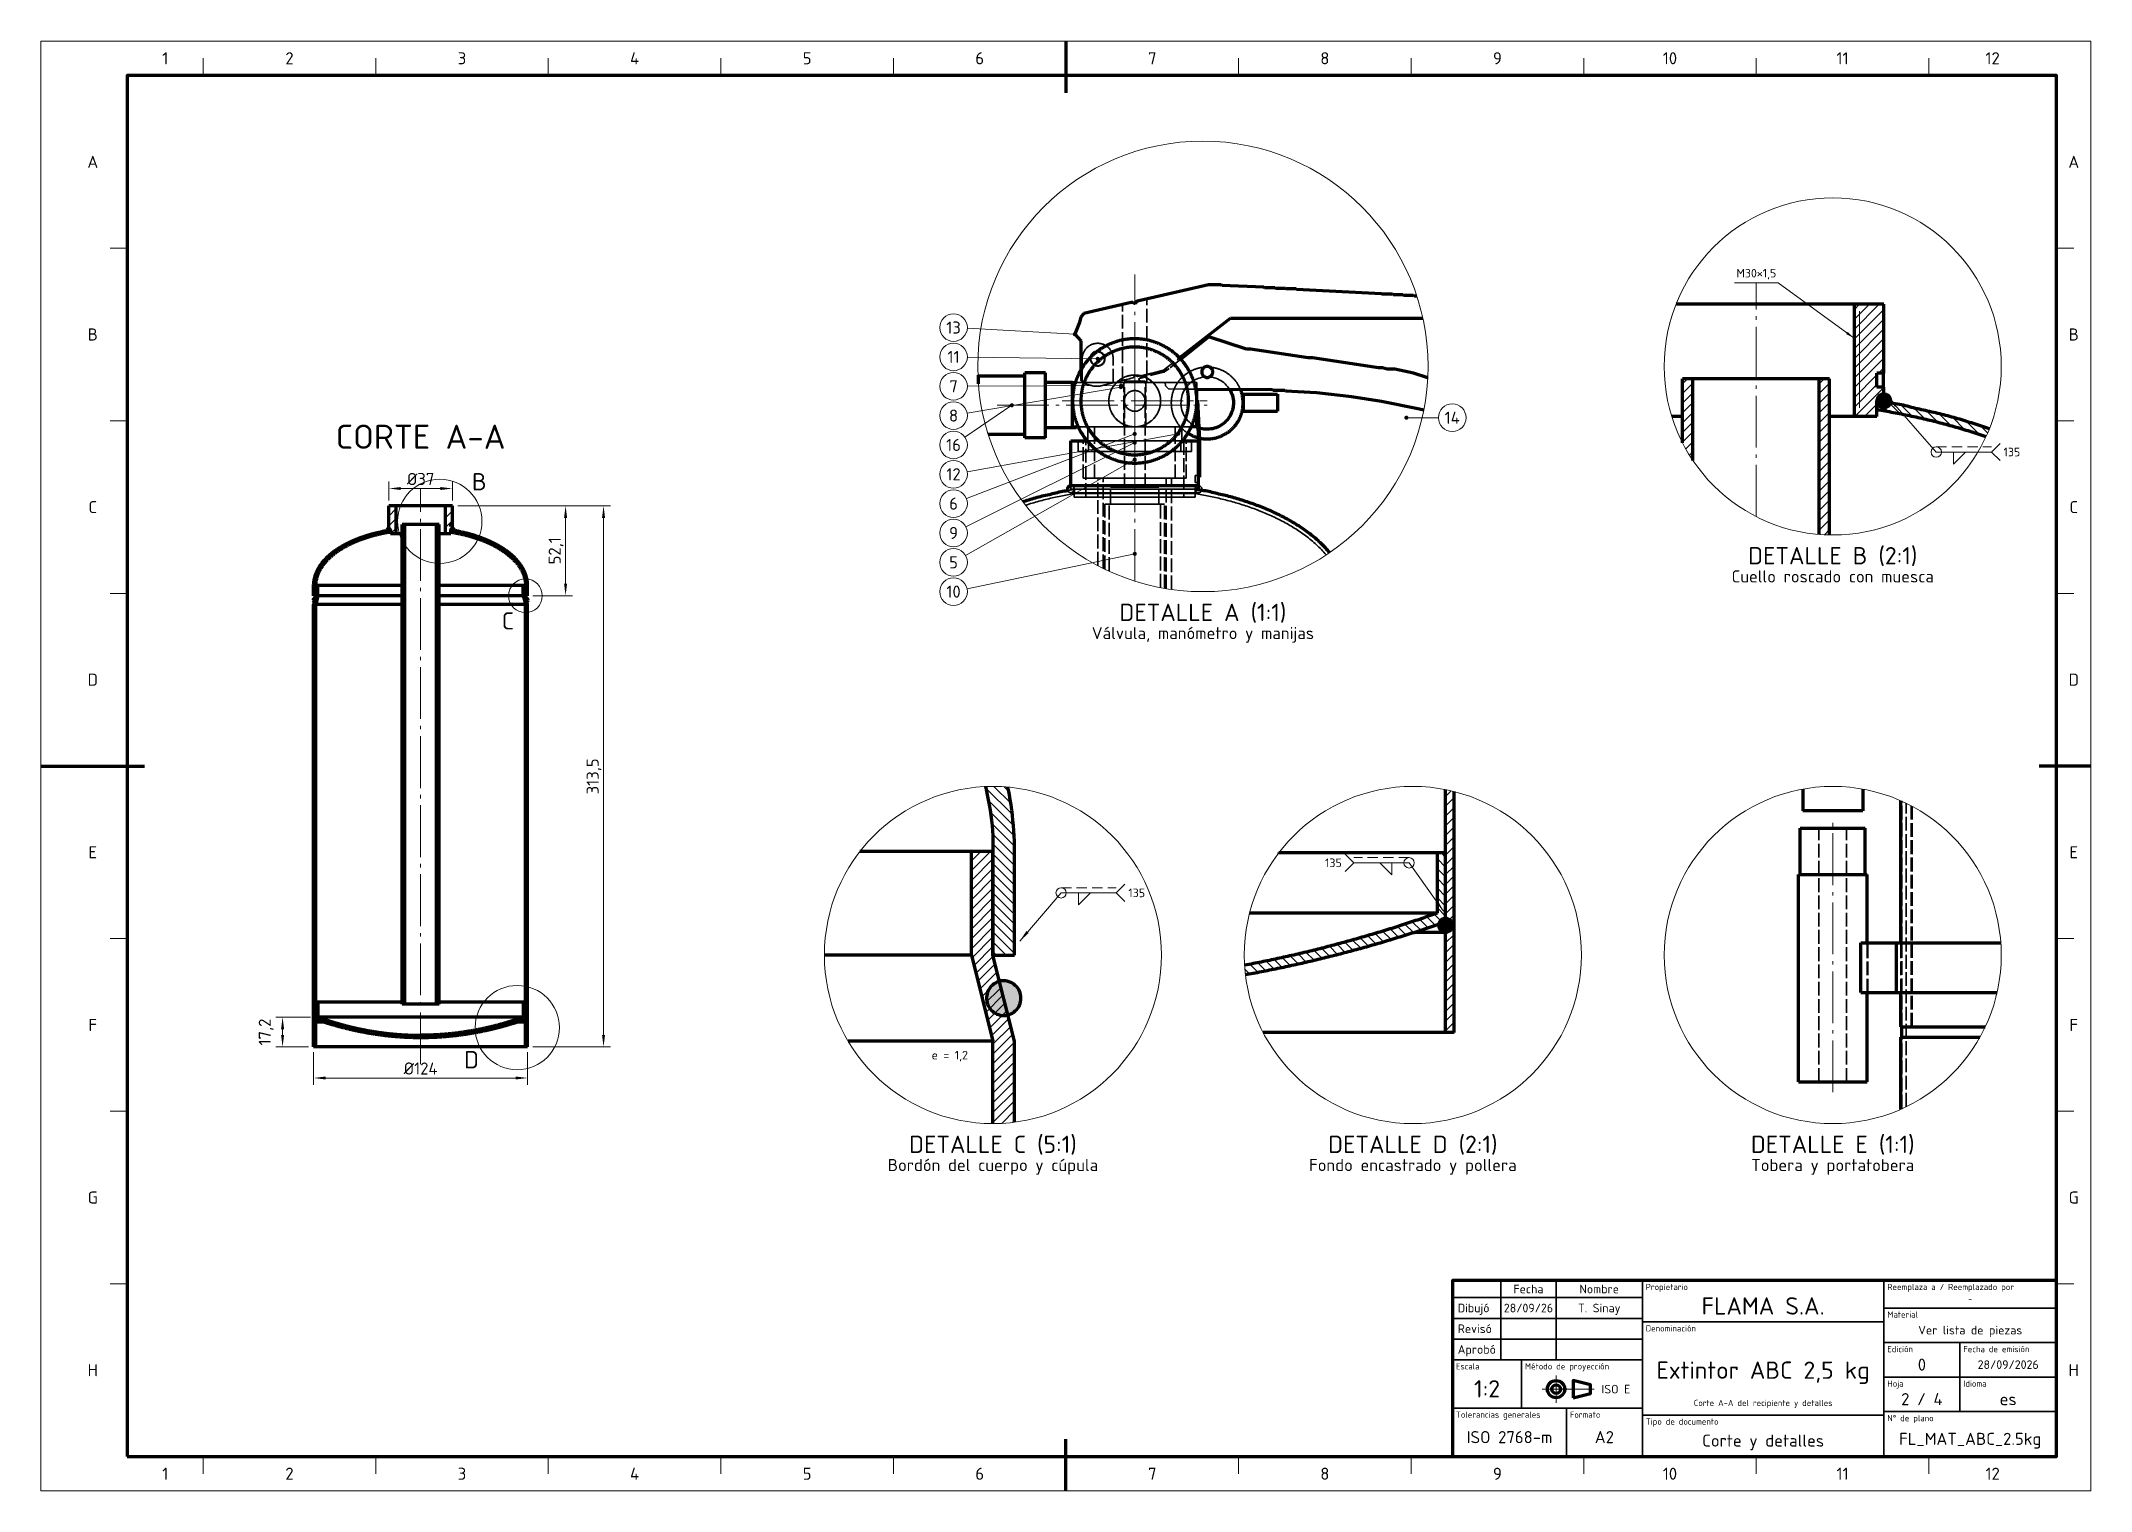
# Model space of a CAD drawing. Header units: millimetres. Extents: x 0 to 2382, y 0 to 420.
# Drawn here: x 654 to 1248, y 0 to 420 of the extents above; entities that cross this region are included whole.
import ezdxf
from ezdxf.enums import TextEntityAlignment as Align

# ---------------------------------------------------------------- set-up
doc = ezdxf.new("R2010")
doc.units = ezdxf.units.MM
for name, pattern in [('IRAM-E-TRAZOS', [5, 4, -1]), ('IRAM-F-TRAZO-PUNTO', [20, 15, -2, 1, -2]), ('ISO02-TRAZOS', [4.5, 3, -1.5])]:
    doc.linetypes.add(name, pattern=pattern)
for name, color, linetype, lineweight in [('01-VISIBLE', 7, 'CONTINUOUS', 70), ('02-OCULTA', 4, 'IRAM-E-TRAZOS', 35), ('03-EJE', 1, 'IRAM-F-TRAZO-PUNTO', 18), ('04-COTA', 3, 'CONTINUOUS', 18), ('05-RAYADO', 8, 'CONTINUOUS', 18), ('06-TEXTO', 7, 'CONTINUOUS', 25), ('07-RECUADRO', 7, 'CONTINUOUS', 70), ('08-FINA', 5, 'CONTINUOUS', 18), ('10-ROTULO', 7, 'CONTINUOUS', 35), ('11-TEXTO-ROTULO', 7, 'CONTINUOUS', 25), ('12-SOLDADURA', 6, 'CONTINUOUS', 18)]:
    doc.layers.add(name, color=color, linetype=linetype, lineweight=lineweight)
doc.styles.add('ISO3098', font='isocpeur.ttf')
doc.dimstyles.new('FLAMA-IRAM', dxfattribs={"dimtxt": 3.5, "dimasz": 3.5, "dimexe": 2, "dimexo": 1.5, "dimgap": 1, "dimtad": 1, "dimdec": 1, "dimtxsty": 'ISO3098', "dimblk": 'IRAM_FLECHA', "dimblk1": 'IRAM_FLECHA', "dimblk2": 'IRAM_FLECHA', "dimcen": 2.5, "dimclrd": 256, "dimclre": 256, "dimclrt": 256, "dimazin": 3, "dimtfac": 1, "dimtmove": 0, "dimatfit": 3, "dimlwd": 18, "dimlwe": 18})

msp = doc.modelspace()

# ---------------------------------------------------------------- texts
at = {"layer": '06-TEXTO', "style": 'ISO3098'}
for s, height, p in [('1', 3.5, (690, 415)), ('2', 3.5, (726, 415)), ('3', 3.5, (776, 415)), ('4', 3.5, (826, 415)), ('5', 3.5, (876, 415)), ('6', 3.5, (926, 415)), ('7', 3.5, (976, 415)), ('8', 3.5, (1026, 415)), ('9', 3.5, (1076, 415)), ('10', 3.5, (1126, 415)), ('11', 3.5, (1176, 415)), ('12', 3.5, (1219.5, 415)), ('A', 3.5, (669, 385)), ('A', 3.5, (1243, 385)), ('13', 3.5, (918.417, 337)), ('B', 3.5, (669, 335)), ('B', 3.5, (1243, 335)), ('11', 3.5, (918.417, 328.5)), ('7', 3.5, (918.417, 320)), ('CORTE A-A', 7, (764, 305.375)), ('8', 3.5, (918.417, 311.5)), ('14', 3.5, (1062.917, 310.885)), ('16', 3.5, (918.417, 303)), ('B', 5, (781.011, 292.336)), ('12', 3.5, (918.417, 294.5)), ('C', 3.5, (669, 285)), ('6', 3.5, (918.417, 286)), ('C', 3.5, (1243, 285)), ('9', 3.5, (918.417, 277.5)), ('DETALLE B (2:1)', 5, (1173.167, 270.917)), ('5', 3.5, (918.417, 269)), ('10', 3.5, (918.417, 260.5)), ('Cuello roscado con muesca', 3.5, (1173.167, 264.917)), ('DETALLE A (1:1)', 5, (990.667, 254.5)), ('C', 5, (789.28, 252.029)), ('Válvula, manómetro y manijas', 3.5, (990.667, 248.5)), ('D', 3.5, (669, 235)), ('D', 3.5, (1243, 235)), ('E', 3.5, (669, 185)), ('E', 3.5, (1243, 185)), ('F', 3.5, (669, 135)), ('F', 3.5, (1243, 135)), ('D', 5, (778.723, 124.928)), ('e = 1,2', 2.5, (917.333, 126.25)), ('DETALLE C (5:1)', 5, (929.833, 100.417)), ('DETALLE D (2:1)', 5, (1051.5, 100.417)), ('DETALLE E (1:1)', 5, (1173.167, 100.417)), ('Bordón del cuerpo y cúpula', 3.5, (929.833, 94.417)), ('Fondo encastrado y pollera', 3.5, (1051.5, 94.417)), ('Tobera y portatobera', 3.5, (1173.167, 94.417)), ('G', 3.5, (669, 85)), ('G', 3.5, (1243, 85)), ('H', 3.5, (669, 35)), ('H', 3.5, (1243, 35)), ('1', 3.5, (690, 5)), ('2', 3.5, (726, 5)), ('3', 3.5, (776, 5)), ('4', 3.5, (826, 5)), ('5', 3.5, (876, 5)), ('6', 3.5, (926, 5)), ('7', 3.5, (976, 5)), ('8', 3.5, (1026, 5)), ('9', 3.5, (1076, 5)), ('10', 3.5, (1126, 5)), ('11', 3.5, (1176, 5)), ('12', 3.5, (1219.5, 5))]:
    msp.add_text(s, height=height, dxfattribs=at).set_placement(p, align=Align.MIDDLE_CENTER)
msp.add_text('M30×1,5', height=2.5, dxfattribs=at).set_placement((1151.043, 350.75), align=Align.BOTTOM_CENTER)
at = {"layer": '11-TEXTO-ROTULO', "style": 'ISO3098'}
for s, height, p in [('Fecha', 2.5, (1085, 58.5)), ('Nombre', 2.5, (1105.5, 58.5)), ('28/09/26', 2.5, (1085, 53)), ('T. Sinay', 2.5, (1105.5, 53)), ('FLAMA S.A.', 5, (1153, 53.6)), ('-', 1.8, (1213, 55.6)), ('Ver lista de piezas', 2.5, (1213, 46.6)), ('Extintor ABC 2,5 kg', 5, (1153, 35)), ('0', 3.5, (1199, 36.6)), ('28/09/2026', 2.5, (1224, 36.6)), ('1:2', 5, (1073, 29.6)), ('Corte A-A del recipiente y detalles', 1.8, (1153, 25.5)), ('2 / 4', 3.5, (1199, 26.6)), ('es', 3.5, (1224, 26.6)), ('ISO 2768-m', 3.5, (1079.5, 15.6)), ('A2', 3.5, (1107, 15.6)), ('Corte y detalles', 3.5, (1153, 14.6)), ('FL_MAT_ABC_2.5kg', 3.5, (1213, 15.1))]:
    msp.add_text(s, height=height, dxfattribs=at).set_placement(p, align=Align.MIDDLE_CENTER)
for s, p in [('Propietario', (1119, 60)), ('Reemplaza a / Reemplazado por', (1189, 60)), ('Denominación', (1119, 48)), ('Material', (1189, 52)), ('Edición', (1189, 42)), ('Fecha de emisión', (1211, 42)), ('Escala', (1064, 37)), ('Método de proyección', (1084, 37)), ('Hoja', (1189, 32)), ('Idioma', (1211, 32)), ('Tolerancias generales', (1064, 23)), ('Formato', (1097, 23)), ('Tipo de documento', (1119, 21)), ('N° de plano', (1189, 22))]:
    msp.add_text(s, height=1.8, dxfattribs=at).set_placement(p, align=Align.TOP_LEFT)
for s, p in [('Dibujó', (1064.5, 53)), ('Revisó', (1064.5, 47)), ('Aprobó', (1064.5, 41))]:
    msp.add_text(s, height=2.5, dxfattribs=at).set_placement(p, align=Align.MIDDLE_LEFT)
msp.add_text('ISO E', height=2.5, dxfattribs=at).set_placement((1114.5, 29.5), align=Align.MIDDLE_RIGHT)
at = {"layer": '12-SOLDADURA', "style": 'ISO3098'}
for p in [(1222.667, 300.95), (969.083, 173.25)]:
    msp.add_text('135', height=2.5, dxfattribs=at).set_placement(p, align=Align.MIDDLE_LEFT)
msp.add_text('135', height=2.5, dxfattribs=at).set_placement((1030.9, 181.95), align=Align.MIDDLE_RIGHT)

# ---------------------------------------------------------------- blocks, each defined once
blk = doc.blocks.new('IRAM_FLECHA')
blk.add_solid([(0, 0), (-1, 0.125), (-1, -0.125)])

# ---------------------------------------------------------------- dimensions: what is measured, and where the dimension line sits
at = {"layer": '04-COTA'}
for base, p1, p2 in [((754.75, 290.375), (754.75, 285.375), (773.25, 285.375)), ((733, 119.625), (733, 128.625), (795, 128.625))]:
    msp.add_linear_dim(base=base, p1=p1, p2=p2, dimstyle='FLAMA-IRAM', override={"dimlfac": 2, "dimpost": '%%c<>'}, dxfattribs=at).render()
for base, p1, p2 in [((817, 128.625), (795, 128.625), (773.25, 285.375)), ((806, 259.306), (795, 259.306), (773.25, 285.375)), ((724, 128.625), (733, 128.625), (733.625, 137.25))]:
    msp.add_linear_dim(base=base, p1=p1, p2=p2, angle=90, dimstyle='FLAMA-IRAM', override={"dimlfac": 2}, dxfattribs=at).render()

# ---------------------------------------------------------------- hatches: boundary and pattern name
at = {"layer": '05-RAYADO'}
h = msp.add_hatch(dxfattribs=at)
h.set_pattern_fill('ANSI31', scale=0.629921)
h.paths.add_polyline_path([(1185.987, 315.75), (1185.987, 311.24), (1179.343, 311.24), (1179.343, 343.75), (1187.967, 343.75), (1187.967, 323.75), (1185.967, 323.75), (1185.967, 319.75), (1187.967, 319.75), (1187.967, 315.75)])
h = msp.add_hatch(dxfattribs=at)
h.set_pattern_fill('ANSI31', scale=0.629921)
h.paths.add_polyline_path([(1129.667, 322.15), (1132.667, 322.15), (1132.667, 298.469), (1132.563, 298.62), (1131.91, 299.624), (1131.281, 300.645), (1130.677, 301.68), (1130.1, 302.73), (1129.667, 303.564)])
h = msp.add_hatch(dxfattribs=at)
h.set_pattern_fill('ANSI31', scale=0.629921)
h.paths.add_polyline_path([(1172.267, 322.15), (1172.267, 276.928), (1171.968, 276.931), (1170.771, 276.975), (1169.574, 277.049), (1169.267, 277.075), (1169.267, 322.15)])
h = msp.add_hatch(dxfattribs=at)
h.set_pattern_fill('ANSI31', scale=0.629921, angle=90)
h.paths.add_polyline_path([(1217.488, 305.448), (1217.109, 305.579), (1216.729, 305.71), (1216.349, 305.839), (1215.969, 305.967), (1215.588, 306.095), (1215.207, 306.221), (1214.826, 306.347), (1214.445, 306.471), (1214.063, 306.595), (1213.681, 306.718), (1213.298, 306.84), (1212.916, 306.961), (1212.532, 307.081), (1212.149, 307.2), (1211.766, 307.318), (1211.382, 307.435), (1210.998, 307.552), (1210.613, 307.667), (1210.229, 307.782), (1209.844, 307.895), (1209.458, 308.008), (1209.073, 308.12), (1208.687, 308.231), (1208.301, 308.341), (1207.915, 308.451), (1207.528, 308.559), (1207.142, 308.666), (1206.755, 308.773), (1206.368, 308.879), (1205.98, 308.984), (1205.593, 309.088), (1205.205, 309.191), (1204.817, 309.293), (1204.428, 309.395), (1204.04, 309.495), (1203.651, 309.595), (1203.262, 309.694), (1202.873, 309.792), (1202.483, 309.889), (1202.094, 309.986), (1201.704, 310.081), (1201.314, 310.176), (1200.923, 310.27), (1200.533, 310.363), (1200.142, 310.455), (1199.751, 310.547), (1199.36, 310.637), (1198.969, 310.727), (1198.578, 310.816), (1198.186, 310.904), (1197.794, 310.991), (1197.402, 311.078), (1197.01, 311.163), (1196.618, 311.248), (1196.226, 311.332), (1195.833, 311.416), (1195.44, 311.498), (1195.047, 311.58), (1194.654, 311.661), (1194.261, 311.741), (1193.867, 311.82), (1193.473, 311.898), (1193.08, 311.976), (1192.686, 312.053), (1192.292, 312.129), (1191.897, 312.204), (1191.503, 312.279), (1191.108, 312.352), (1190.714, 312.425), (1190.319, 312.498), (1189.924, 312.569), (1189.529, 312.64), (1189.134, 312.709), (1188.738, 312.778), (1188.343, 312.847), (1187.947, 312.914), (1187.551, 312.981), (1187.155, 313.047), (1186.759, 313.112), (1186.363, 313.177), (1185.967, 313.24), (1185.967, 315.75), (1186.362, 315.687), (1186.758, 315.624), (1187.154, 315.561), (1187.55, 315.498), (1187.946, 315.434), (1188.341, 315.371), (1188.737, 315.307), (1189.133, 315.243), (1189.529, 315.18), (1189.924, 315.115), (1190.32, 315.051), (1190.715, 314.986), (1191.111, 314.921), (1191.506, 314.856), (1191.902, 314.79), (1192.297, 314.723), (1192.692, 314.656), (1193.087, 314.587), (1193.481, 314.516), (1193.875, 314.442), (1194.268, 314.363), (1194.657, 314.267), (1195.036, 314.137), (1195.419, 314.019), (1195.807, 313.919), (1196.196, 313.823), (1196.586, 313.731), (1196.977, 313.641), (1197.368, 313.551), (1197.758, 313.462), (1198.149, 313.374), (1198.54, 313.285), (1198.931, 313.197), (1199.322, 313.109), (1199.713, 313.021), (1200.104, 312.933), (1200.495, 312.844), (1200.886, 312.756), (1201.277, 312.666), (1201.667, 312.577), (1202.058, 312.487), (1202.448, 312.397), (1202.839, 312.305), (1203.229, 312.214), (1203.619, 312.121), (1204.009, 312.028), (1204.398, 311.933), (1204.787, 311.838), (1205.176, 311.741), (1205.565, 311.643), (1205.953, 311.543), (1206.341, 311.443), (1206.729, 311.341), (1207.116, 311.237), (1207.503, 311.132), (1207.889, 311.026), (1208.275, 310.919), (1208.661, 310.81), (1209.046, 310.699), (1209.431, 310.587), (1209.816, 310.474), (1210.2, 310.36), (1210.584, 310.244), (1210.967, 310.128), (1211.35, 310.01), (1211.733, 309.891), (1212.115, 309.771), (1212.498, 309.65), (1212.88, 309.529), (1213.261, 309.406), (1213.643, 309.284), (1214.024, 309.16), (1214.405, 309.036), (1214.786, 308.912), (1215.167, 308.786), (1215.548, 308.661), (1215.928, 308.534), (1216.308, 308.407), (1216.688, 308.279), (1217.067, 308.15), (1217.447, 308.021), (1217.826, 307.891), (1218.205, 307.76), (1218.518, 307.651), (1218.283, 307.062), (1217.811, 305.961), (1217.564, 305.422)])
h = msp.add_hatch(color=7, dxfattribs=at)
h.dxf.hatch_style = 1
h.paths.add_polyline_path([(1189.926, 315.347), (1189.805, 314.961), (1189.608, 314.607), (1189.345, 314.3), (1189.025, 314.053), (1188.661, 313.874), (1188.27, 313.773), (1187.865, 313.753), (1187.465, 313.814), (1187.086, 313.954), (1186.742, 314.168), (1186.449, 314.447), (1186.218, 314.779), (1186.058, 315.151), (1185.977, 315.548), (1185.977, 315.952), (1186.058, 316.349), (1186.218, 316.721), (1186.449, 317.053), (1186.742, 317.332), (1187.086, 317.546), (1187.465, 317.686), (1187.865, 317.747), (1188.27, 317.727), (1188.661, 317.626), (1189.025, 317.447), (1189.345, 317.2), (1189.608, 316.893), (1189.805, 316.539), (1189.926, 316.153), (1189.967, 315.75)])
h = msp.add_hatch(dxfattribs=at)
h.set_pattern_fill('ANSI31', scale=0.62992)
h.paths.add_polyline_path([(756.906, 277.248), (755.245, 277.248), (755.245, 278.375), (754.75, 278.375), (754.75, 285.375), (756.906, 285.375)])
h = msp.add_hatch(dxfattribs=at)
h.set_pattern_fill('ANSI31', scale=0.62992)
h.paths.add_polyline_path([(773.25, 278.375), (772.755, 278.375), (772.755, 277.248), (771.094, 277.248), (771.094, 285.375), (773.25, 285.375), (773.25, 280.375), (772.75, 280.375), (772.75, 279.375), (773.25, 279.375)])
h = msp.add_hatch(color=7, dxfattribs=at)
h.dxf.hatch_style = 1
h.paths.add_polyline_path([(759.425, 141), (758.675, 141), (758.675, 279.975), (759.425, 279.975)])
h = msp.add_hatch(color=7, dxfattribs=at)
h.dxf.hatch_style = 1
h.paths.add_polyline_path([(768.575, 279.975), (769.325, 279.975), (769.325, 141), (768.575, 141)])
h = msp.add_hatch(color=7, dxfattribs=at)
h.dxf.hatch_style = 1
h.paths.add_polyline_path([(733.625, 259.306), (733, 259.306), (733, 262.306), (733.001, 262.406), (733.002, 262.506), (733.005, 262.607), (733.009, 262.707), (733.014, 262.807), (733.02, 262.907), (733.027, 263.007), (733.035, 263.107), (733.045, 263.206), (733.055, 263.306), (733.067, 263.406), (733.079, 263.505), (733.093, 263.604), (733.108, 263.703), (733.124, 263.802), (733.141, 263.901), (733.159, 264), (733.178, 264.098), (733.198, 264.196), (733.219, 264.294), (733.241, 264.392), (733.265, 264.489), (733.289, 264.587), (733.314, 264.683), (733.34, 264.78), (733.367, 264.877), (733.395, 264.973), (733.425, 265.069), (733.455, 265.164), (733.486, 265.26), (733.518, 265.354), (733.551, 265.449), (733.584, 265.543), (733.619, 265.637), (733.655, 265.731), (733.692, 265.824), (733.729, 265.917), (733.767, 266.01), (733.807, 266.102), (733.847, 266.194), (733.888, 266.285), (733.929, 266.376), (733.972, 266.467), (734.015, 266.557), (734.059, 266.647), (734.104, 266.737), (734.15, 266.826), (734.197, 266.915), (734.244, 267.003), (734.292, 267.091), (734.341, 267.179), (734.39, 267.266), (734.44, 267.352), (734.491, 267.439), (734.543, 267.525), (734.595, 267.61), (734.648, 267.695), (734.702, 267.78), (734.756, 267.864), (734.811, 267.948), (734.867, 268.031), (734.923, 268.114), (734.98, 268.196), (735.038, 268.279), (735.096, 268.36), (735.154, 268.441), (735.214, 268.522), (735.274, 268.602), (735.334, 268.682), (735.395, 268.762), (735.457, 268.841), (735.519, 268.92), (735.581, 268.998), (735.644, 269.076), (735.708, 269.153), (735.772, 269.23), (735.837, 269.306), (735.902, 269.382), (735.968, 269.458), (736.034, 269.533), (736.101, 269.608), (736.168, 269.683), (736.236, 269.757), (736.304, 269.83), (736.372, 269.903), (736.441, 269.976), (736.51, 270.048), (736.58, 270.12), (736.65, 270.192), (736.721, 270.263), (736.792, 270.333), (736.863, 270.404), (736.935, 270.474), (737.007, 270.543), (737.08, 270.612), (737.153, 270.681), (737.226, 270.749), (737.3, 270.817), (737.374, 270.884), (737.448, 270.952), (737.523, 271.018), (737.598, 271.085), (737.674, 271.15), (737.75, 271.216), (737.826, 271.281), (737.902, 271.346), (737.979, 271.41), (738.056, 271.474), (738.134, 271.538), (738.211, 271.601), (738.289, 271.664), (738.368, 271.727), (738.446, 271.789), (738.525, 271.85), (738.604, 271.912), (738.684, 271.973), (738.763, 272.034), (738.843, 272.094), (738.924, 272.154), (739.004, 272.213), (739.085, 272.273), (739.166, 272.332), (739.247, 272.39), (739.329, 272.448), (739.411, 272.506), (739.493, 272.564), (739.575, 272.621), (739.658, 272.678), (739.741, 272.734), (739.824, 272.79), (739.907, 272.846), (739.99, 272.901), (740.074, 272.957), (740.158, 273.011), (740.242, 273.066), (740.326, 273.12), (740.411, 273.174), (740.496, 273.227), (740.58, 273.28), (740.666, 273.333), (740.751, 273.386), (740.836, 273.438), (740.922, 273.49), (741.008, 273.541), (741.094, 273.593), (741.181, 273.644), (741.267, 273.694), (741.354, 273.744), (741.44, 273.794), (741.528, 273.844), (741.615, 273.894), (741.702, 273.943), (741.79, 273.991), (741.877, 274.04), (741.965, 274.088), (742.053, 274.136), (742.141, 274.183), (742.23, 274.231), (742.318, 274.278), (742.407, 274.324), (742.496, 274.371), (742.585, 274.417), (742.674, 274.463), (742.763, 274.508), (742.853, 274.553), (742.942, 274.598), (743.032, 274.643), (743.122, 274.687), (743.212, 274.731), (743.302, 274.775), (743.392, 274.819), (743.482, 274.862), (743.573, 274.905), (743.663, 274.948), (743.754, 274.99), (743.845, 275.032), (743.936, 275.074), (744.027, 275.116), (744.118, 275.157), (744.21, 275.199), (744.301, 275.24), (744.393, 275.28), (744.485, 275.321), (744.576, 275.361), (744.668, 275.401), (744.76, 275.44), (744.852, 275.48), (744.945, 275.519), (745.037, 275.557), (745.13, 275.596), (745.222, 275.634), (745.315, 275.672), (745.408, 275.71), (745.501, 275.748), (745.594, 275.785), (745.687, 275.822), (745.78, 275.858), (745.873, 275.895), (745.967, 275.931), (746.06, 275.967), (746.154, 276.003), (746.248, 276.038), (746.342, 276.073), (746.436, 276.108), (746.53, 276.142), (746.624, 276.177), (746.718, 276.211), (746.812, 276.244), (746.907, 276.278), (747.001, 276.311), (747.096, 276.345), (747.191, 276.377), (747.285, 276.41), (747.38, 276.443), (747.475, 276.475), (747.57, 276.507), (747.665, 276.539), (747.76, 276.571), (747.855, 276.603), (747.95, 276.634), (748.045, 276.665), (748.14, 276.697), (748.236, 276.728), (748.331, 276.758), (748.426, 276.789), (748.522, 276.82), (748.617, 276.85), (748.713, 276.88), (748.808, 276.91), (748.904, 276.94), (749, 276.969), (749.096, 276.999), (749.192, 277.027), (749.288, 277.056), (749.384, 277.084), (749.48, 277.112), (749.576, 277.14), (749.673, 277.167), (749.769, 277.194), (749.866, 277.221), (749.963, 277.247), (750.059, 277.273), (750.156, 277.298), (750.253, 277.323), (750.35, 277.348), (750.448, 277.373), (750.545, 277.397), (750.642, 277.421), (750.739, 277.444), (750.837, 277.468), (750.934, 277.491), (751.032, 277.514), (751.13, 277.537), (751.227, 277.559), (751.325, 277.582), (751.422, 277.604), (751.52, 277.626), (751.618, 277.649), (751.716, 277.671), (751.813, 277.693), (751.911, 277.715), (752.009, 277.737), (752.107, 277.759), (752.204, 277.781), (752.302, 277.803), (752.4, 277.825), (752.497, 277.848), (752.595, 277.87), (752.693, 277.893), (752.79, 277.917), (752.887, 277.942), (752.983, 277.972), (753.077, 278.004), (753.175, 278.028), (753.273, 278.048), (753.371, 278.067), (753.47, 278.084), (753.569, 278.101), (753.667, 278.118), (753.766, 278.135), (753.865, 278.151), (753.964, 278.168), (754.063, 278.184), (754.162, 278.2), (754.261, 278.216), (754.36, 278.232), (754.458, 278.248), (754.557, 278.264), (754.656, 278.28), (754.755, 278.296), (754.854, 278.312), (754.953, 278.328), (755.052, 278.343), (755.151, 278.359), (755.25, 278.375), (755.25, 277.748), (755.151, 277.732), (755.052, 277.716), (754.953, 277.699), (754.854, 277.683), (754.755, 277.666), (754.656, 277.649), (754.557, 277.632), (754.458, 277.615), (754.359, 277.597), (754.261, 277.58), (754.162, 277.562), (754.063, 277.544), (753.965, 277.526), (753.866, 277.507), (753.767, 277.489), (753.669, 277.47), (753.57, 277.451), (753.472, 277.431), (753.373, 277.412), (753.275, 277.392), (753.177, 277.373), (753.078, 277.353), (752.98, 277.332), (752.882, 277.312), (752.783, 277.291), (752.685, 277.271), (752.587, 277.25), (752.489, 277.228), (752.391, 277.207), (752.293, 277.185), (752.195, 277.164), (752.097, 277.141), (751.999, 277.119), (751.902, 277.097), (751.804, 277.074), (751.706, 277.051), (751.608, 277.028), (751.511, 277.005), (751.413, 276.982), (751.316, 276.958), (751.218, 276.934), (751.121, 276.91), (751.024, 276.886), (750.926, 276.861), (750.829, 276.836), (750.732, 276.811), (750.635, 276.786), (750.538, 276.761), (750.441, 276.735), (750.344, 276.709), (750.247, 276.683), (750.15, 276.657), (750.053, 276.631), (749.956, 276.604), (749.86, 276.577), (749.763, 276.55), (749.666, 276.523), (749.57, 276.495), (749.473, 276.468), (749.377, 276.44), (749.281, 276.411), (749.185, 276.383), (749.088, 276.354), (748.992, 276.325), (748.896, 276.296), (748.8, 276.267), (748.704, 276.237), (748.609, 276.208), (748.513, 276.178), (748.417, 276.147), (748.321, 276.117), (748.226, 276.086), (748.13, 276.055), (748.035, 276.024), (747.94, 275.993), (747.845, 275.961), (747.749, 275.929), (747.654, 275.897), (747.559, 275.865), (747.464, 275.832), (747.37, 275.8), (747.275, 275.767), (747.18, 275.733), (747.086, 275.7), (746.991, 275.666), (746.897, 275.632), (746.802, 275.598), (746.708, 275.563), (746.614, 275.528), (746.52, 275.493), (746.426, 275.458), (746.332, 275.423), (746.238, 275.387), (746.145, 275.351), (746.051, 275.315), (745.958, 275.278), (745.864, 275.242), (745.771, 275.205), (745.678, 275.167), (745.585, 275.13), (745.492, 275.092), (745.399, 275.054), (745.306, 275.016), (745.214, 274.977), (745.121, 274.938), (745.029, 274.899), (744.936, 274.86), (744.844, 274.82), (744.752, 274.78), (744.66, 274.74), (744.568, 274.7), (744.476, 274.659), (744.385, 274.618), (744.293, 274.577), (744.202, 274.535), (744.111, 274.494), (744.02, 274.451), (743.929, 274.409), (743.838, 274.367), (743.747, 274.324), (743.657, 274.28), (743.566, 274.237), (743.476, 274.193), (743.386, 274.149), (743.296, 274.105), (743.206, 274.06), (743.116, 274.015), (743.027, 273.97), (742.937, 273.925), (742.848, 273.879), (742.759, 273.833), (742.67, 273.786), (742.581, 273.74), (742.492, 273.693), (742.404, 273.645), (742.315, 273.598), (742.227, 273.55), (742.139, 273.501), (742.051, 273.453), (741.964, 273.404), (741.876, 273.355), (741.789, 273.305), (741.702, 273.256), (741.615, 273.206), (741.528, 273.155), (741.442, 273.104), (741.355, 273.053), (741.269, 273.002), (741.183, 272.95), (741.097, 272.898), (741.012, 272.846), (740.926, 272.793), (740.841, 272.74), (740.756, 272.687), (740.671, 272.633), (740.587, 272.579), (740.502, 272.524), (740.418, 272.47), (740.335, 272.415), (740.251, 272.359), (740.167, 272.303), (740.084, 272.247), (740.001, 272.191), (739.919, 272.134), (739.836, 272.077), (739.754, 272.019), (739.672, 271.961), (739.59, 271.903), (739.509, 271.844), (739.428, 271.785), (739.347, 271.726), (739.266, 271.666), (739.186, 271.606), (739.106, 271.546), (739.026, 271.485), (738.947, 271.423), (738.867, 271.362), (738.789, 271.3), (738.71, 271.237), (738.632, 271.175), (738.554, 271.111), (738.476, 271.048), (738.399, 270.984), (738.322, 270.92), (738.245, 270.855), (738.169, 270.79), (738.093, 270.724), (738.017, 270.658), (737.942, 270.592), (737.867, 270.525), (737.792, 270.458), (737.718, 270.39), (737.644, 270.322), (737.571, 270.254), (737.498, 270.185), (737.425, 270.116), (737.353, 270.046), (737.281, 269.976), (737.21, 269.906), (737.139, 269.835), (737.068, 269.763), (736.998, 269.692), (736.929, 269.619), (736.859, 269.547), (736.791, 269.474), (736.722, 269.4), (736.655, 269.326), (736.587, 269.252), (736.521, 269.177), (736.454, 269.101), (736.388, 269.026), (736.323, 268.95), (736.258, 268.873), (736.194, 268.796), (736.13, 268.718), (736.067, 268.641), (736.004, 268.562), (735.942, 268.483), (735.881, 268.404), (735.82, 268.324), (735.759, 268.244), (735.7, 268.164), (735.64, 268.083), (735.582, 268.001), (735.524, 267.919), (735.467, 267.837), (735.41, 267.754), (735.354, 267.67), (735.299, 267.586), (735.245, 267.502), (735.191, 267.417), (735.138, 267.332), (735.086, 267.246), (735.035, 267.16), (734.984, 267.074), (734.934, 266.987), (734.885, 266.899), (734.836, 266.811), (734.788, 266.723), (734.741, 266.635), (734.695, 266.546), (734.65, 266.456), (734.605, 266.366), (734.561, 266.276), (734.517, 266.186), (734.475, 266.095), (734.433, 266.003), (734.393, 265.912), (734.353, 265.82), (734.314, 265.727), (734.276, 265.634), (734.239, 265.541), (734.203, 265.447), (734.169, 265.353), (734.135, 265.258), (734.103, 265.163), (734.072, 265.068), (734.042, 264.972), (734.013, 264.876), (733.986, 264.779), (733.959, 264.683), (733.934, 264.586), (733.91, 264.488), (733.886, 264.391), (733.864, 264.293), (733.842, 264.195), (733.821, 264.097), (733.8, 263.999), (733.78, 263.9), (733.761, 263.802), (733.742, 263.703), (733.724, 263.605), (733.706, 263.506), (733.69, 263.407), (733.675, 263.307), (733.663, 263.208), (733.652, 263.108), (733.644, 263.008), (733.638, 262.908), (733.633, 262.808), (733.63, 262.707), (733.628, 262.607), (733.626, 262.507), (733.625, 262.406), (733.625, 262.306)])
h = msp.add_hatch(color=7, dxfattribs=at)
h.dxf.hatch_style = 1
h.paths.add_polyline_path([(754.25, 278.375), (754.26, 278.476), (754.291, 278.572), (754.34, 278.661), (754.406, 278.737), (754.486, 278.799), (754.576, 278.844), (754.674, 278.869), (754.775, 278.874), (754.875, 278.859), (754.97, 278.824), (755.056, 278.77), (755.129, 278.701), (755.187, 278.618), (755.227, 278.525), (755.247, 278.426), (755.247, 278.324), (755.227, 278.225), (755.187, 278.132), (755.129, 278.049), (755.056, 277.98), (754.97, 277.926), (754.875, 277.891), (754.775, 277.876), (754.674, 277.881), (754.576, 277.906), (754.486, 277.951), (754.406, 278.013), (754.34, 278.089), (754.291, 278.178), (754.26, 278.274)])
h = msp.add_hatch(color=7, dxfattribs=at)
h.dxf.hatch_style = 1
h.paths.add_polyline_path([(795, 262.306), (795, 259.306), (794.375, 259.306), (794.375, 262.306), (794.375, 262.406), (794.374, 262.507), (794.372, 262.607), (794.37, 262.707), (794.367, 262.808), (794.362, 262.908), (794.356, 263.008), (794.348, 263.108), (794.337, 263.208), (794.325, 263.307), (794.31, 263.407), (794.294, 263.506), (794.276, 263.605), (794.258, 263.703), (794.239, 263.802), (794.22, 263.9), (794.2, 263.999), (794.179, 264.097), (794.158, 264.195), (794.136, 264.293), (794.114, 264.391), (794.09, 264.488), (794.066, 264.586), (794.041, 264.683), (794.014, 264.779), (793.987, 264.876), (793.958, 264.972), (793.928, 265.068), (793.897, 265.163), (793.865, 265.258), (793.831, 265.353), (793.797, 265.447), (793.761, 265.541), (793.724, 265.634), (793.686, 265.727), (793.647, 265.82), (793.607, 265.912), (793.567, 266.003), (793.525, 266.095), (793.483, 266.186), (793.439, 266.276), (793.395, 266.366), (793.35, 266.456), (793.305, 266.546), (793.259, 266.635), (793.212, 266.723), (793.164, 266.811), (793.115, 266.899), (793.066, 266.987), (793.016, 267.074), (792.965, 267.16), (792.914, 267.246), (792.862, 267.332), (792.809, 267.417), (792.755, 267.502), (792.701, 267.586), (792.646, 267.67), (792.59, 267.754), (792.533, 267.837), (792.476, 267.919), (792.418, 268.001), (792.36, 268.083), (792.3, 268.164), (792.241, 268.244), (792.18, 268.324), (792.119, 268.404), (792.058, 268.483), (791.996, 268.562), (791.933, 268.641), (791.87, 268.718), (791.806, 268.796), (791.742, 268.873), (791.677, 268.95), (791.612, 269.026), (791.546, 269.101), (791.479, 269.177), (791.413, 269.252), (791.345, 269.326), (791.278, 269.4), (791.209, 269.474), (791.141, 269.547), (791.071, 269.619), (791.002, 269.692), (790.932, 269.763), (790.861, 269.835), (790.79, 269.906), (790.719, 269.976), (790.647, 270.046), (790.575, 270.116), (790.502, 270.185), (790.429, 270.254), (790.356, 270.322), (790.282, 270.39), (790.208, 270.458), (790.133, 270.525), (790.058, 270.592), (789.983, 270.658), (789.907, 270.724), (789.831, 270.79), (789.755, 270.855), (789.678, 270.92), (789.601, 270.984), (789.524, 271.048), (789.446, 271.111), (789.368, 271.175), (789.29, 271.237), (789.211, 271.3), (789.133, 271.362), (789.053, 271.423), (788.974, 271.485), (788.894, 271.546), (788.814, 271.606), (788.734, 271.666), (788.653, 271.726), (788.572, 271.785), (788.491, 271.844), (788.41, 271.903), (788.328, 271.961), (788.246, 272.019), (788.164, 272.077), (788.081, 272.134), (787.999, 272.191), (787.916, 272.247), (787.833, 272.303), (787.749, 272.359), (787.665, 272.415), (787.582, 272.47), (787.498, 272.524), (787.413, 272.579), (787.329, 272.633), (787.244, 272.687), (787.159, 272.74), (787.074, 272.793), (786.988, 272.846), (786.903, 272.898), (786.817, 272.95), (786.731, 273.002), (786.645, 273.053), (786.558, 273.104), (786.472, 273.155), (786.385, 273.206), (786.298, 273.256), (786.211, 273.305), (786.124, 273.355), (786.036, 273.404), (785.949, 273.453), (785.861, 273.501), (785.773, 273.55), (785.685, 273.598), (785.596, 273.645), (785.508, 273.693), (785.419, 273.74), (785.33, 273.786), (785.241, 273.833), (785.152, 273.879), (785.063, 273.925), (784.973, 273.97), (784.884, 274.015), (784.794, 274.06), (784.704, 274.105), (784.614, 274.149), (784.524, 274.193), (784.434, 274.237), (784.343, 274.28), (784.253, 274.324), (784.162, 274.367), (784.071, 274.409), (783.98, 274.451), (783.889, 274.494), (783.798, 274.535), (783.707, 274.577), (783.615, 274.618), (783.524, 274.659), (783.432, 274.7), (783.34, 274.74), (783.248, 274.78), (783.156, 274.82), (783.064, 274.86), (782.971, 274.899), (782.879, 274.938), (782.786, 274.977), (782.694, 275.016), (782.601, 275.054), (782.508, 275.092), (782.415, 275.13), (782.322, 275.167), (782.229, 275.205), (782.136, 275.242), (782.042, 275.278), (781.949, 275.315), (781.855, 275.351), (781.762, 275.387), (781.668, 275.423), (781.574, 275.458), (781.48, 275.493), (781.386, 275.528), (781.292, 275.563), (781.198, 275.598), (781.103, 275.632), (781.009, 275.666), (780.914, 275.7), (780.82, 275.733), (780.725, 275.767), (780.63, 275.8), (780.536, 275.832), (780.441, 275.865), (780.346, 275.897), (780.251, 275.929), (780.155, 275.961), (780.06, 275.993), (779.965, 276.024), (779.87, 276.055), (779.774, 276.086), (779.679, 276.117), (779.583, 276.147), (779.487, 276.178), (779.391, 276.208), (779.296, 276.237), (779.2, 276.267), (779.104, 276.296), (779.008, 276.325), (778.912, 276.354), (778.815, 276.383), (778.719, 276.411), (778.623, 276.44), (778.527, 276.468), (778.43, 276.495), (778.334, 276.523), (778.237, 276.55), (778.14, 276.577), (778.044, 276.604), (777.947, 276.631), (777.85, 276.657), (777.753, 276.683), (777.656, 276.709), (777.559, 276.735), (777.462, 276.761), (777.365, 276.786), (777.268, 276.811), (777.171, 276.836), (777.074, 276.861), (776.976, 276.886), (776.879, 276.91), (776.782, 276.934), (776.684, 276.958), (776.587, 276.982), (776.489, 277.005), (776.392, 277.028), (776.294, 277.051), (776.196, 277.074), (776.098, 277.097), (776.001, 277.119), (775.903, 277.141), (775.805, 277.164), (775.707, 277.185), (775.609, 277.207), (775.511, 277.228), (775.413, 277.25), (775.315, 277.271), (775.217, 277.291), (775.118, 277.312), (775.02, 277.332), (774.922, 277.353), (774.823, 277.373), (774.725, 277.392), (774.627, 277.412), (774.528, 277.431), (774.43, 277.451), (774.331, 277.47), (774.233, 277.489), (774.134, 277.507), (774.035, 277.526), (773.937, 277.544), (773.838, 277.562), (773.739, 277.58), (773.641, 277.597), (773.542, 277.615), (773.443, 277.632), (773.344, 277.649), (773.245, 277.666), (773.146, 277.683), (773.047, 277.699), (772.948, 277.716), (772.849, 277.732), (772.75, 277.748), (772.75, 278.375), (772.849, 278.359), (772.948, 278.343), (773.047, 278.328), (773.146, 278.312), (773.245, 278.296), (773.344, 278.28), (773.443, 278.264), (773.542, 278.248), (773.64, 278.232), (773.739, 278.216), (773.838, 278.2), (773.937, 278.184), (774.036, 278.168), (774.135, 278.151), (774.234, 278.135), (774.333, 278.118), (774.431, 278.101), (774.53, 278.084), (774.629, 278.067), (774.727, 278.048), (774.825, 278.028), (774.923, 278.004), (775.017, 277.972), (775.113, 277.942), (775.21, 277.917), (775.307, 277.893), (775.405, 277.87), (775.503, 277.848), (775.6, 277.825), (775.698, 277.803), (775.796, 277.781), (775.893, 277.759), (775.991, 277.737), (776.089, 277.715), (776.187, 277.693), (776.284, 277.671), (776.382, 277.649), (776.48, 277.626), (776.578, 277.604), (776.675, 277.582), (776.773, 277.559), (776.87, 277.537), (776.968, 277.514), (777.066, 277.491), (777.163, 277.468), (777.261, 277.444), (777.358, 277.421), (777.455, 277.397), (777.552, 277.373), (777.65, 277.348), (777.747, 277.323), (777.844, 277.298), (777.941, 277.273), (778.037, 277.247), (778.134, 277.221), (778.231, 277.194), (778.327, 277.167), (778.424, 277.14), (778.52, 277.112), (778.616, 277.084), (778.712, 277.056), (778.808, 277.027), (778.904, 276.999), (779, 276.969), (779.096, 276.94), (779.192, 276.91), (779.287, 276.88), (779.383, 276.85), (779.478, 276.82), (779.574, 276.789), (779.669, 276.758), (779.764, 276.728), (779.86, 276.697), (779.955, 276.665), (780.05, 276.634), (780.145, 276.603), (780.24, 276.571), (780.335, 276.539), (780.43, 276.507), (780.525, 276.475), (780.62, 276.443), (780.715, 276.41), (780.809, 276.377), (780.904, 276.345), (780.999, 276.311), (781.093, 276.278), (781.188, 276.244), (781.282, 276.211), (781.376, 276.177), (781.47, 276.142), (781.564, 276.108), (781.658, 276.073), (781.752, 276.038), (781.846, 276.003), (781.94, 275.967), (782.033, 275.931), (782.127, 275.895), (782.22, 275.858), (782.313, 275.822), (782.406, 275.785), (782.499, 275.748), (782.592, 275.71), (782.685, 275.672), (782.778, 275.634), (782.87, 275.596), (782.963, 275.557), (783.055, 275.519), (783.148, 275.48), (783.24, 275.44), (783.332, 275.401), (783.424, 275.361), (783.515, 275.321), (783.607, 275.28), (783.699, 275.24), (783.79, 275.199), (783.882, 275.157), (783.973, 275.116), (784.064, 275.074), (784.155, 275.032), (784.246, 274.99), (784.337, 274.948), (784.427, 274.905), (784.518, 274.862), (784.608, 274.819), (784.698, 274.775), (784.788, 274.731), (784.878, 274.687), (784.968, 274.643), (785.058, 274.598), (785.147, 274.553), (785.237, 274.508), (785.326, 274.463), (785.415, 274.417), (785.504, 274.371), (785.593, 274.324), (785.682, 274.278), (785.77, 274.231), (785.859, 274.183), (785.947, 274.136), (786.035, 274.088), (786.123, 274.04), (786.21, 273.991), (786.298, 273.943), (786.385, 273.894), (786.472, 273.844), (786.56, 273.794), (786.646, 273.744), (786.733, 273.694), (786.819, 273.644), (786.906, 273.593), (786.992, 273.541), (787.078, 273.49), (787.164, 273.438), (787.249, 273.386), (787.334, 273.333), (787.42, 273.28), (787.504, 273.227), (787.589, 273.174), (787.674, 273.12), (787.758, 273.066), (787.842, 273.011), (787.926, 272.957), (788.01, 272.901), (788.093, 272.846), (788.176, 272.79), (788.259, 272.734), (788.342, 272.678), (788.425, 272.621), (788.507, 272.564), (788.589, 272.506), (788.671, 272.448), (788.753, 272.39), (788.834, 272.332), (788.915, 272.273), (788.996, 272.213), (789.076, 272.154), (789.157, 272.094), (789.237, 272.034), (789.316, 271.973), (789.396, 271.912), (789.475, 271.85), (789.554, 271.789), (789.632, 271.727), (789.711, 271.664), (789.789, 271.601), (789.866, 271.538), (789.944, 271.474), (790.021, 271.41), (790.098, 271.346), (790.174, 271.281), (790.25, 271.216), (790.326, 271.15), (790.402, 271.085), (790.477, 271.018), (790.552, 270.952), (790.626, 270.884), (790.7, 270.817), (790.774, 270.749), (790.847, 270.681), (790.92, 270.612), (790.993, 270.543), (791.065, 270.474), (791.137, 270.404), (791.208, 270.333), (791.279, 270.263), (791.35, 270.192), (791.42, 270.12), (791.49, 270.048), (791.559, 269.976), (791.628, 269.903), (791.696, 269.83), (791.764, 269.757), (791.832, 269.683), (791.899, 269.608), (791.966, 269.533), (792.032, 269.458), (792.098, 269.382), (792.163, 269.306), (792.228, 269.23), (792.292, 269.153), (792.356, 269.076), (792.419, 268.998), (792.481, 268.92), (792.543, 268.841), (792.605, 268.762), (792.666, 268.682), (792.726, 268.602), (792.786, 268.522), (792.846, 268.441), (792.904, 268.36), (792.962, 268.279), (793.02, 268.196), (793.077, 268.114), (793.133, 268.031), (793.189, 267.948), (793.244, 267.864), (793.298, 267.78), (793.352, 267.695), (793.405, 267.61), (793.457, 267.525), (793.509, 267.439), (793.56, 267.352), (793.61, 267.266), (793.659, 267.179), (793.708, 267.091), (793.756, 267.003), (793.803, 266.915), (793.85, 266.826), (793.896, 266.737), (793.941, 266.647), (793.985, 266.557), (794.028, 266.467), (794.071, 266.376), (794.112, 266.285), (794.153, 266.194), (794.193, 266.102), (794.233, 266.01), (794.271, 265.917), (794.308, 265.824), (794.345, 265.731), (794.381, 265.637), (794.416, 265.543), (794.449, 265.449), (794.482, 265.354), (794.514, 265.26), (794.545, 265.164), (794.575, 265.069), (794.605, 264.973), (794.633, 264.877), (794.66, 264.78), (794.686, 264.683), (794.711, 264.587), (794.735, 264.489), (794.759, 264.392), (794.781, 264.294), (794.802, 264.196), (794.822, 264.098), (794.841, 264), (794.859, 263.901), (794.876, 263.802), (794.892, 263.703), (794.907, 263.604), (794.921, 263.505), (794.933, 263.406), (794.945, 263.306), (794.955, 263.206), (794.965, 263.107), (794.973, 263.007), (794.98, 262.907), (794.986, 262.807), (794.991, 262.707), (794.995, 262.607), (794.998, 262.506), (794.999, 262.406)])
h = msp.add_hatch(color=7, dxfattribs=at)
h.dxf.hatch_style = 1
h.paths.add_polyline_path([(773.75, 278.375), (773.74, 278.274), (773.709, 278.178), (773.66, 278.089), (773.594, 278.013), (773.514, 277.951), (773.424, 277.906), (773.326, 277.881), (773.225, 277.876), (773.125, 277.891), (773.03, 277.926), (772.944, 277.98), (772.871, 278.049), (772.813, 278.132), (772.773, 278.225), (772.753, 278.324), (772.753, 278.426), (772.773, 278.525), (772.813, 278.618), (772.871, 278.701), (772.944, 278.77), (773.03, 278.824), (773.125, 278.859), (773.225, 278.874), (773.326, 278.869), (773.424, 278.844), (773.514, 278.799), (773.594, 278.737), (773.66, 278.661), (773.709, 278.572), (773.74, 278.476)])
h = msp.add_hatch(color=7, dxfattribs=at)
h.dxf.hatch_style = 1
h.paths.add_polyline_path([(733.625, 128.625), (733, 128.625), (733, 256.806), (733.625, 259.306), (733.625, 262.306), (734.25, 262.306), (734.25, 259.306), (733.625, 256.806)])
h = msp.add_hatch(color=7, dxfattribs=at)
h.dxf.hatch_style = 1
h.paths.add_polyline_path([(795, 256.806), (795, 128.625), (794.375, 128.625), (794.375, 256.806), (793.75, 259.306), (793.75, 262.306), (794.375, 262.306), (794.375, 259.306)])
h = msp.add_hatch(color=7, dxfattribs=at)
h.dxf.hatch_style = 1
h.paths.add_polyline_path([(732.812, 258.056), (732.823, 258.157), (732.853, 258.253), (732.902, 258.342), (732.968, 258.418), (733.048, 258.48), (733.139, 258.525), (733.237, 258.55), (733.338, 258.555), (733.438, 258.54), (733.533, 258.505), (733.619, 258.451), (733.692, 258.382), (733.75, 258.299), (733.79, 258.206), (733.81, 258.107), (733.81, 258.005), (733.79, 257.906), (733.75, 257.813), (733.692, 257.73), (733.619, 257.661), (733.533, 257.607), (733.438, 257.572), (733.338, 257.557), (733.237, 257.562), (733.139, 257.587), (733.048, 257.632), (732.968, 257.694), (732.902, 257.77), (732.853, 257.859), (732.823, 257.955)])
h = msp.add_hatch(color=7, dxfattribs=at)
h.dxf.hatch_style = 1
h.paths.add_polyline_path([(795.188, 258.056), (795.177, 257.955), (795.147, 257.859), (795.098, 257.77), (795.032, 257.694), (794.952, 257.632), (794.861, 257.587), (794.763, 257.562), (794.662, 257.557), (794.562, 257.572), (794.467, 257.607), (794.381, 257.661), (794.308, 257.73), (794.25, 257.813), (794.21, 257.906), (794.19, 258.005), (794.19, 258.107), (794.21, 258.206), (794.25, 258.299), (794.308, 258.382), (794.381, 258.451), (794.467, 258.505), (794.562, 258.54), (794.662, 258.555), (794.763, 258.55), (794.861, 258.525), (794.952, 258.48), (795.032, 258.418), (795.098, 258.342), (795.147, 258.253), (795.177, 258.157)])
h = msp.add_hatch(dxfattribs=at)
h.set_pattern_fill('ANSI31', scale=0.62992, angle=90)
h.paths.add_polyline_path([(936.083, 155.25), (929.833, 155.25), (929.833, 185.25), (929.831, 186.253), (929.823, 187.257), (929.808, 188.26), (929.784, 189.263), (929.75, 190.266), (929.703, 191.269), (929.641, 192.27), (929.559, 193.27), (929.456, 194.268), (929.33, 195.264), (929.183, 196.256), (929.019, 197.246), (928.844, 198.234), (928.662, 199.221), (928.475, 200.207), (928.283, 201.192), (928.084, 202.176), (927.878, 203.158), (927.689, 204.034), (928.635, 204.069), (929.833, 204.083), (931.032, 204.069), (932.229, 204.025), (933.426, 203.951), (934.156, 203.888), (934.303, 203.169), (934.494, 202.185), (934.674, 201.199), (934.844, 200.212), (935.003, 199.222), (935.151, 198.231), (935.289, 197.239), (935.416, 196.245), (935.531, 195.25), (935.636, 194.253), (935.73, 193.256), (935.813, 192.257), (935.885, 191.258), (935.946, 190.258), (935.995, 189.257), (936.034, 188.255), (936.061, 187.254), (936.078, 186.252), (936.083, 185.25)])
h = msp.add_hatch(dxfattribs=at)
h.set_pattern_fill('ANSI31', scale=0.629921)
h.paths.add_polyline_path([(1063.5, 132.85), (1061, 132.85), (1061, 203.15), (1061.027, 203.145), (1062.199, 202.897), (1063.366, 202.62), (1063.5, 202.584)])
h = msp.add_hatch(dxfattribs=at)
h.set_pattern_fill('ANSI31', scale=0.62992)
h.paths.add_polyline_path([(936.083, 106.821), (935.811, 106.784), (934.62, 106.652), (933.426, 106.549), (932.229, 106.475), (931.032, 106.431), (929.833, 106.417), (929.833, 130.25), (923.583, 155.25), (923.583, 185.25), (929.833, 185.25), (929.833, 155.25), (936.083, 130.25)])
h = msp.add_hatch(dxfattribs=at)
h.set_pattern_fill('ANSI31', scale=0.629921, angle=90)
h.paths.add_polyline_path([(1060.621, 164.719), (1060.242, 164.589), (1059.863, 164.459), (1059.483, 164.329), (1059.104, 164.2), (1058.724, 164.071), (1058.345, 163.942), (1057.965, 163.814), (1057.585, 163.686), (1057.205, 163.559), (1056.825, 163.431), (1056.444, 163.305), (1056.064, 163.178), (1055.683, 163.052), (1055.302, 162.927), (1054.922, 162.801), (1054.541, 162.676), (1054.16, 162.552), (1053.778, 162.428), (1053.397, 162.304), (1053.016, 162.181), (1052.634, 162.058), (1052.252, 161.935), (1051.871, 161.813), (1051.489, 161.691), (1051.107, 161.569), (1050.724, 161.448), (1050.342, 161.327), (1049.96, 161.207), (1049.577, 161.087), (1049.195, 160.967), (1048.812, 160.848), (1048.429, 160.729), (1048.046, 160.611), (1047.663, 160.493), (1047.28, 160.375), (1046.896, 160.258), (1046.513, 160.141), (1046.129, 160.024), (1045.746, 159.908), (1045.362, 159.792), (1044.978, 159.677), (1044.594, 159.562), (1044.21, 159.447), (1043.825, 159.333), (1043.441, 159.219), (1043.057, 159.105), (1042.672, 158.992), (1042.287, 158.88), (1041.902, 158.767), (1041.517, 158.655), (1041.132, 158.544), (1040.747, 158.433), (1040.362, 158.322), (1039.976, 158.211), (1039.591, 158.101), (1039.205, 157.992), (1038.82, 157.883), (1038.434, 157.774), (1038.048, 157.665), (1037.662, 157.557), (1037.276, 157.45), (1036.889, 157.342), (1036.503, 157.236), (1036.116, 157.129), (1035.73, 157.023), (1035.343, 156.917), (1034.956, 156.812), (1034.569, 156.707), (1034.182, 156.603), (1033.795, 156.499), (1033.408, 156.395), (1033.02, 156.292), (1032.633, 156.189), (1032.245, 156.086), (1031.858, 155.984), (1031.47, 155.883), (1031.082, 155.781), (1030.694, 155.68), (1030.306, 155.58), (1029.918, 155.48), (1029.529, 155.38), (1029.141, 155.281), (1028.752, 155.182), (1028.364, 155.084), (1027.975, 154.985), (1027.586, 154.888), (1027.197, 154.791), (1026.808, 154.694), (1026.419, 154.597), (1026.03, 154.501), (1025.641, 154.406), (1025.251, 154.31), (1024.862, 154.216), (1024.472, 154.121), (1024.082, 154.027), (1023.692, 153.934), (1023.303, 153.84), (1022.913, 153.748), (1022.522, 153.655), (1022.132, 153.563), (1021.742, 153.472), (1021.352, 153.381), (1020.961, 153.29), (1020.57, 153.2), (1020.18, 153.11), (1019.789, 153.02), (1019.398, 152.931), (1019.007, 152.842), (1018.616, 152.754), (1018.225, 152.666), (1017.834, 152.579), (1017.442, 152.492), (1017.051, 152.405), (1016.659, 152.319), (1016.268, 152.233), (1015.876, 152.148), (1015.484, 152.063), (1015.092, 151.979), (1014.7, 151.895), (1014.308, 151.811), (1013.916, 151.728), (1013.524, 151.645), (1013.131, 151.562), (1012.739, 151.48), (1012.347, 151.399), (1011.954, 151.318), (1011.561, 151.237), (1011.168, 151.157), (1010.776, 151.077), (1010.383, 150.997), (1009.99, 150.918), (1009.596, 150.84), (1009.203, 150.762), (1008.81, 150.684), (1008.417, 150.606), (1008.023, 150.529), (1007.63, 150.453), (1007.236, 150.377), (1006.842, 150.301), (1006.449, 150.226), (1006.055, 150.151), (1005.661, 150.077), (1005.267, 150.003), (1004.873, 149.929), (1004.478, 149.856), (1004.084, 149.784), (1003.69, 149.711), (1003.295, 149.64), (1002.999, 149.586), (1002.902, 150.463), (1002.799, 151.658), (1002.76, 152.285), (1002.848, 152.301), (1003.242, 152.375), (1003.636, 152.45), (1004.029, 152.525), (1004.423, 152.601), (1004.816, 152.677), (1005.21, 152.753), (1005.603, 152.83), (1005.996, 152.907), (1006.389, 152.985), (1006.782, 153.063), (1007.175, 153.142), (1007.568, 153.221), (1007.961, 153.3), (1008.354, 153.38), (1008.746, 153.461), (1009.139, 153.542), (1009.531, 153.623), (1009.923, 153.705), (1010.316, 153.787), (1010.708, 153.869), (1011.1, 153.952), (1011.492, 154.036), (1011.884, 154.12), (1012.276, 154.204), (1012.667, 154.289), (1013.059, 154.374), (1013.45, 154.46), (1013.842, 154.546), (1014.233, 154.632), (1014.624, 154.719), (1015.015, 154.807), (1015.406, 154.894), (1015.797, 154.983), (1016.188, 155.071), (1016.579, 155.16), (1016.969, 155.25), (1017.36, 155.34), (1017.75, 155.43), (1018.141, 155.521), (1018.531, 155.612), (1018.921, 155.704), (1019.311, 155.796), (1019.701, 155.889), (1020.091, 155.982), (1020.48, 156.075), (1020.87, 156.169), (1021.26, 156.263), (1021.649, 156.358), (1022.038, 156.453), (1022.427, 156.548), (1022.817, 156.644), (1023.206, 156.74), (1023.594, 156.837), (1023.983, 156.934), (1024.372, 157.032), (1024.76, 157.13), (1025.149, 157.229), (1025.537, 157.327), (1025.926, 157.427), (1026.314, 157.526), (1026.702, 157.627), (1027.09, 157.727), (1027.477, 157.828), (1027.865, 157.929), (1028.253, 158.031), (1028.64, 158.133), (1029.028, 158.236), (1029.415, 158.339), (1029.802, 158.443), (1030.189, 158.547), (1030.576, 158.651), (1030.963, 158.756), (1031.35, 158.861), (1031.736, 158.966), (1032.123, 159.072), (1032.509, 159.179), (1032.895, 159.285), (1033.281, 159.392), (1033.668, 159.5), (1034.053, 159.608), (1034.439, 159.716), (1034.825, 159.825), (1035.21, 159.935), (1035.596, 160.044), (1035.981, 160.154), (1036.367, 160.265), (1036.752, 160.376), (1037.137, 160.487), (1037.521, 160.598), (1037.906, 160.711), (1038.291, 160.823), (1038.675, 160.936), (1039.06, 161.049), (1039.444, 161.163), (1039.828, 161.277), (1040.212, 161.391), (1040.596, 161.506), (1040.98, 161.622), (1041.364, 161.737), (1041.747, 161.853), (1042.131, 161.97), (1042.514, 162.087), (1042.897, 162.204), (1043.28, 162.322), (1043.663, 162.44), (1044.046, 162.558), (1044.429, 162.677), (1044.811, 162.797), (1045.194, 162.916), (1045.576, 163.036), (1045.958, 163.157), (1046.34, 163.278), (1046.722, 163.399), (1047.104, 163.521), (1047.486, 163.643), (1047.868, 163.765), (1048.249, 163.888), (1048.63, 164.011), (1049.012, 164.135), (1049.393, 164.259), (1049.774, 164.383), (1050.154, 164.508), (1050.535, 164.633), (1050.916, 164.758), (1051.296, 164.884), (1051.677, 165.011), (1052.057, 165.137), (1052.437, 165.265), (1052.817, 165.392), (1053.196, 165.52), (1053.576, 165.648), (1053.956, 165.777), (1054.335, 165.906), (1054.714, 166.035), (1055.094, 166.165), (1055.473, 166.295), (1055.851, 166.426), (1056.23, 166.557), (1056.609, 166.688), (1056.987, 166.819), (1057.366, 166.952), (1057.744, 167.084), (1058.122, 167.217), (1058.5, 167.35), (1058.5, 184.85), (1061, 184.85), (1061, 164.85)])
h = msp.add_hatch(color=7, dxfattribs=at)
h.dxf.hatch_style = 1
h.paths.add_polyline_path([(1062.959, 163.447), (1062.838, 163.061), (1062.642, 162.707), (1062.378, 162.4), (1062.058, 162.153), (1061.695, 161.974), (1061.303, 161.873), (1060.899, 161.853), (1060.499, 161.914), (1060.119, 162.054), (1059.776, 162.268), (1059.482, 162.547), (1059.251, 162.879), (1059.092, 163.251), (1059.01, 163.648), (1059.01, 164.052), (1059.092, 164.449), (1059.251, 164.821), (1059.482, 165.153), (1059.776, 165.432), (1060.119, 165.646), (1060.499, 165.786), (1060.899, 165.847), (1061.303, 165.827), (1061.695, 165.726), (1062.058, 165.547), (1062.378, 165.3), (1062.642, 164.993), (1062.838, 164.639), (1062.959, 164.253), (1063, 163.85)])
h = msp.add_hatch(color=7, dxfattribs=at)
h.dxf.hatch_style = 1
h.paths.add_polyline_path([(937.856, 141.744), (937.553, 140.778), (937.062, 139.894), (936.403, 139.126), (935.603, 138.507), (934.695, 138.061), (933.715, 137.808), (932.705, 137.756), (931.705, 137.91), (930.756, 138.261), (929.898, 138.796), (929.165, 139.493), (928.587, 140.323), (928.188, 141.253), (927.984, 142.244), (927.984, 143.256), (928.188, 144.247), (928.587, 145.177), (929.165, 146.007), (929.898, 146.704), (930.756, 147.239), (931.705, 147.59), (932.705, 147.744), (933.715, 147.692), (934.695, 147.439), (935.603, 146.993), (936.403, 146.374), (937.062, 145.606), (937.553, 144.722), (937.856, 143.756), (937.958, 142.75)])
h = msp.add_hatch(color=7, dxfattribs=at)
h.dxf.hatch_style = 1
h.paths.add_polyline_path([(733.125, 136.375), (733.135, 136.476), (733.166, 136.572), (733.215, 136.661), (733.281, 136.737), (733.361, 136.799), (733.451, 136.844), (733.549, 136.869), (733.65, 136.874), (733.75, 136.859), (733.845, 136.824), (733.931, 136.77), (734.004, 136.701), (734.062, 136.618), (734.102, 136.525), (734.122, 136.426), (734.122, 136.324), (734.102, 136.225), (734.062, 136.132), (734.004, 136.049), (733.931, 135.98), (733.845, 135.926), (733.75, 135.891), (733.65, 135.876), (733.549, 135.881), (733.451, 135.906), (733.361, 135.951), (733.281, 136.013), (733.215, 136.089), (733.166, 136.178), (733.135, 136.274)])
h = msp.add_hatch(color=7, dxfattribs=at)
h.dxf.hatch_style = 1
h.paths.add_polyline_path([(794.375, 136.625), (794.28, 136.592), (794.185, 136.56), (794.091, 136.527), (793.996, 136.495), (793.901, 136.462), (793.806, 136.43), (793.711, 136.398), (793.616, 136.366), (793.521, 136.334), (793.426, 136.302), (793.331, 136.27), (793.236, 136.239), (793.141, 136.207), (793.046, 136.176), (792.951, 136.144), (792.855, 136.113), (792.76, 136.082), (792.665, 136.05), (792.57, 136.019), (792.474, 135.989), (792.379, 135.958), (792.284, 135.927), (792.188, 135.896), (792.093, 135.866), (791.997, 135.835), (791.902, 135.805), (791.806, 135.775), (791.711, 135.744), (791.615, 135.714), (791.519, 135.684), (791.424, 135.654), (791.328, 135.625), (791.232, 135.595), (791.137, 135.565), (791.041, 135.536), (790.945, 135.506), (790.849, 135.477), (790.753, 135.448), (790.657, 135.419), (790.561, 135.389), (790.465, 135.361), (790.369, 135.332), (790.273, 135.303), (790.177, 135.274), (790.081, 135.246), (789.985, 135.217), (789.889, 135.189), (789.793, 135.161), (789.697, 135.132), (789.601, 135.104), (789.504, 135.076), (789.408, 135.048), (789.312, 135.021), (789.215, 134.993), (789.119, 134.965), (789.023, 134.938), (788.926, 134.91), (788.83, 134.883), (788.733, 134.856), (788.637, 134.829), (788.54, 134.802), (788.444, 134.775), (788.347, 134.748), (788.251, 134.721), (788.154, 134.695), (788.057, 134.668), (787.961, 134.642), (787.864, 134.616), (787.767, 134.589), (787.671, 134.563), (787.574, 134.537), (787.477, 134.511), (787.38, 134.485), (787.283, 134.46), (787.186, 134.434), (787.089, 134.409), (786.992, 134.383), (786.895, 134.358), (786.798, 134.333), (786.701, 134.307), (786.604, 134.282), (786.507, 134.258), (786.41, 134.233), (786.313, 134.208), (786.216, 134.183), (786.119, 134.159), (786.022, 134.134), (785.924, 134.11), (785.827, 134.086), (785.73, 134.062), (785.632, 134.038), (785.535, 134.014), (785.438, 133.99), (785.34, 133.966), (785.243, 133.943), (785.146, 133.919), (785.048, 133.896), (784.951, 133.873), (784.853, 133.849), (784.756, 133.826), (784.658, 133.803), (784.56, 133.78), (784.463, 133.758), (784.365, 133.735), (784.268, 133.712), (784.17, 133.69), (784.072, 133.668), (783.975, 133.645), (783.877, 133.623), (783.779, 133.601), (783.681, 133.579), (783.583, 133.557), (783.486, 133.535), (783.388, 133.514), (783.29, 133.492), (783.192, 133.471), (783.094, 133.45), (782.996, 133.428), (782.898, 133.407), (782.8, 133.386), (782.702, 133.365), (782.604, 133.344), (782.506, 133.324), (782.408, 133.303), (782.31, 133.283), (782.212, 133.262), (782.113, 133.242), (782.015, 133.222), (781.917, 133.202), (781.819, 133.182), (781.721, 133.162), (781.622, 133.142), (781.524, 133.122), (781.426, 133.103), (781.328, 133.083), (781.229, 133.064), (781.131, 133.045), (781.032, 133.026), (780.934, 133.007), (780.836, 132.988), (780.737, 132.969), (780.639, 132.95), (780.54, 132.932), (780.442, 132.913), (780.343, 132.895), (780.245, 132.877), (780.146, 132.858), (780.047, 132.84), (779.949, 132.822), (779.85, 132.805), (779.752, 132.787), (779.653, 132.769), (779.554, 132.752), (779.456, 132.734), (779.357, 132.717), (779.258, 132.7), (779.159, 132.683), (779.061, 132.666), (778.962, 132.649), (778.863, 132.632), (778.764, 132.615), (778.665, 132.599), (778.566, 132.582), (778.468, 132.566), (778.369, 132.55), (778.27, 132.534), (778.171, 132.518), (778.072, 132.502), (777.973, 132.486), (777.874, 132.47), (777.775, 132.455), (777.676, 132.439), (777.577, 132.424), (777.478, 132.409), (777.379, 132.393), (777.28, 132.378), (777.18, 132.364), (777.081, 132.349), (776.982, 132.334), (776.883, 132.319), (776.784, 132.305), (776.685, 132.291), (776.585, 132.276), (776.486, 132.262), (776.387, 132.248), (776.288, 132.234), (776.188, 132.22), (776.089, 132.207), (775.99, 132.193), (775.891, 132.18), (775.791, 132.166), (775.692, 132.153), (775.593, 132.14), (775.493, 132.127), (775.394, 132.114), (775.294, 132.101), (775.195, 132.088), (775.096, 132.076), (774.996, 132.063), (774.897, 132.051), (774.797, 132.038), (774.698, 132.026), (774.598, 132.014), (774.499, 132.002), (774.399, 131.99), (774.3, 131.979), (774.2, 131.967), (774.101, 131.956), (774.001, 131.944), (773.901, 131.933), (773.802, 131.922), (773.702, 131.911), (773.603, 131.9), (773.503, 131.889), (773.403, 131.878), (773.304, 131.868), (773.204, 131.857), (773.104, 131.847), (773.005, 131.836), (772.905, 131.826), (772.805, 131.816), (772.705, 131.806), (772.606, 131.796), (772.506, 131.787), (772.406, 131.777), (772.306, 131.768), (772.207, 131.758), (772.107, 131.749), (772.007, 131.74), (771.907, 131.731), (771.807, 131.722), (771.707, 131.713), (771.608, 131.704), (771.508, 131.696), (771.408, 131.687), (771.308, 131.679), (771.208, 131.671), (771.108, 131.663), (771.008, 131.654), (770.908, 131.647), (770.808, 131.639), (770.709, 131.631), (770.609, 131.624), (770.509, 131.616), (770.409, 131.609), (770.309, 131.601), (770.209, 131.594), (770.109, 131.587), (770.009, 131.58), (769.909, 131.574), (769.809, 131.567), (769.709, 131.56), (769.609, 131.554), (769.509, 131.548), (769.409, 131.541), (769.309, 131.535), (769.209, 131.529), (769.109, 131.524), (769.009, 131.518), (768.908, 131.512), (768.808, 131.507), (768.708, 131.501), (768.608, 131.496), (768.508, 131.491), (768.408, 131.486), (768.308, 131.481), (768.208, 131.476), (768.108, 131.471), (768.008, 131.466), (767.907, 131.462), (767.807, 131.457), (767.707, 131.453), (767.607, 131.449), (767.507, 131.445), (767.407, 131.441), (767.307, 131.437), (767.206, 131.434), (767.106, 131.43), (767.006, 131.426), (766.906, 131.423), (766.806, 131.42), (766.706, 131.417), (766.605, 131.414), (766.505, 131.411), (766.405, 131.408), (766.305, 131.405), (766.205, 131.403), (766.105, 131.4), (766.004, 131.398), (765.904, 131.396), (765.804, 131.394), (765.704, 131.392), (765.604, 131.39), (765.503, 131.388), (765.403, 131.386), (765.303, 131.385), (765.203, 131.383), (765.102, 131.382), (765.002, 131.381), (764.902, 131.38), (764.802, 131.379), (764.702, 131.378), (764.601, 131.377), (764.501, 131.376), (764.401, 131.376), (764.301, 131.376), (764.2, 131.375), (764.1, 131.375), (764, 131.375), (763.9, 131.375), (763.8, 131.375), (763.699, 131.376), (763.599, 131.376), (763.499, 131.376), (763.399, 131.377), (763.298, 131.378), (763.198, 131.379), (763.098, 131.38), (762.998, 131.381), (762.898, 131.382), (762.797, 131.383), (762.697, 131.385), (762.597, 131.386), (762.497, 131.388), (762.396, 131.39), (762.296, 131.392), (762.196, 131.394), (762.096, 131.396), (761.996, 131.398), (761.895, 131.4), (761.795, 131.403), (761.695, 131.405), (761.595, 131.408), (761.495, 131.411), (761.395, 131.414), (761.294, 131.417), (761.194, 131.42), (761.094, 131.423), (760.994, 131.426), (760.894, 131.43), (760.794, 131.434), (760.693, 131.437), (760.593, 131.441), (760.493, 131.445), (760.393, 131.449), (760.293, 131.453), (760.193, 131.457), (760.093, 131.462), (759.992, 131.466), (759.892, 131.471), (759.792, 131.476), (759.692, 131.481), (759.592, 131.486), (759.492, 131.491), (759.392, 131.496), (759.292, 131.501), (759.192, 131.507), (759.092, 131.512), (758.991, 131.518), (758.891, 131.524), (758.791, 131.529), (758.691, 131.535), (758.591, 131.541), (758.491, 131.548), (758.391, 131.554), (758.291, 131.56), (758.191, 131.567), (758.091, 131.574), (757.991, 131.58), (757.891, 131.587), (757.791, 131.594), (757.691, 131.601), (757.591, 131.609), (757.491, 131.616), (757.391, 131.624), (757.291, 131.631), (757.192, 131.639), (757.092, 131.647), (756.992, 131.654), (756.892, 131.663), (756.792, 131.671), (756.692, 131.679), (756.592, 131.687), (756.492, 131.696), (756.392, 131.704), (756.293, 131.713), (756.193, 131.722), (756.093, 131.731), (755.993, 131.74), (755.893, 131.749), (755.793, 131.758), (755.694, 131.768), (755.594, 131.777), (755.494, 131.787), (755.394, 131.796), (755.295, 131.806), (755.195, 131.816), (755.095, 131.826), (754.995, 131.836), (754.896, 131.847), (754.796, 131.857), (754.696, 131.868), (754.597, 131.878), (754.497, 131.889), (754.397, 131.9), (754.298, 131.911), (754.198, 131.922), (754.099, 131.933), (753.999, 131.944), (753.899, 131.956), (753.8, 131.967), (753.7, 131.979), (753.601, 131.99), (753.501, 132.002), (753.402, 132.014), (753.302, 132.026), (753.203, 132.038), (753.103, 132.051), (753.004, 132.063), (752.904, 132.076), (752.805, 132.088), (752.706, 132.101), (752.606, 132.114), (752.507, 132.127), (752.407, 132.14), (752.308, 132.153), (752.209, 132.166), (752.109, 132.18), (752.01, 132.193), (751.911, 132.207), (751.812, 132.22), (751.712, 132.234), (751.613, 132.248), (751.514, 132.262), (751.415, 132.276), (751.315, 132.291), (751.216, 132.305), (751.117, 132.319), (751.018, 132.334), (750.919, 132.349), (750.82, 132.364), (750.72, 132.378), (750.621, 132.393), (750.522, 132.409), (750.423, 132.424), (750.324, 132.439), (750.225, 132.455), (750.126, 132.47), (750.027, 132.486), (749.928, 132.502), (749.829, 132.518), (749.73, 132.534), (749.631, 132.55), (749.532, 132.566), (749.434, 132.582), (749.335, 132.599), (749.236, 132.615), (749.137, 132.632), (749.038, 132.649), (748.939, 132.666), (748.841, 132.683), (748.742, 132.7), (748.643, 132.717), (748.544, 132.734), (748.446, 132.752), (748.347, 132.769), (748.248, 132.787), (748.15, 132.805), (748.051, 132.822), (747.953, 132.84), (747.854, 132.858), (747.755, 132.877), (747.657, 132.895), (747.558, 132.913), (747.46, 132.932), (747.361, 132.95), (747.263, 132.969), (747.164, 132.988), (747.066, 133.007), (746.968, 133.026), (746.869, 133.045), (746.771, 133.064), (746.672, 133.083), (746.574, 133.103), (746.476, 133.122), (746.378, 133.142), (746.279, 133.162), (746.181, 133.182), (746.083, 133.202), (745.985, 133.222), (745.887, 133.242), (745.788, 133.262), (745.69, 133.283), (745.592, 133.303), (745.494, 133.324), (745.396, 133.344), (745.298, 133.365), (745.2, 133.386), (745.102, 133.407), (745.004, 133.428), (744.906, 133.45), (744.808, 133.471), (744.71, 133.492), (744.612, 133.514), (744.514, 133.535), (744.417, 133.557), (744.319, 133.579), (744.221, 133.601), (744.123, 133.623), (744.025, 133.645), (743.928, 133.668), (743.83, 133.69), (743.732, 133.712), (743.635, 133.735), (743.537, 133.758), (743.44, 133.78), (743.342, 133.803), (743.244, 133.826), (743.147, 133.849), (743.049, 133.873), (742.952, 133.896), (742.854, 133.919), (742.757, 133.943), (742.66, 133.966), (742.562, 133.99), (742.465, 134.014), (742.368, 134.038), (742.27, 134.062), (742.173, 134.086), (742.076, 134.11), (741.978, 134.134), (741.881, 134.159), (741.784, 134.183), (741.687, 134.208), (741.59, 134.233), (741.493, 134.258), (741.396, 134.282), (741.299, 134.307), (741.202, 134.333), (741.105, 134.358), (741.008, 134.383), (740.911, 134.409), (740.814, 134.434), (740.717, 134.46), (740.62, 134.485), (740.523, 134.511), (740.426, 134.537), (740.329, 134.563), (740.233, 134.589), (740.136, 134.616), (740.039, 134.642), (739.943, 134.668), (739.846, 134.695), (739.749, 134.721), (739.653, 134.748), (739.556, 134.775), (739.46, 134.802), (739.363, 134.829), (739.267, 134.856), (739.17, 134.883), (739.074, 134.91), (738.977, 134.938), (738.881, 134.965), (738.785, 134.993), (738.688, 135.021), (738.592, 135.048), (738.496, 135.076), (738.399, 135.104), (738.303, 135.132), (738.207, 135.161), (738.111, 135.189), (738.015, 135.217), (737.919, 135.246), (737.823, 135.274), (737.727, 135.303), (737.631, 135.332), (737.535, 135.361), (737.439, 135.389), (737.343, 135.419), (737.247, 135.448), (737.151, 135.477), (737.055, 135.506), (736.959, 135.536), (736.863, 135.565), (736.768, 135.595), (736.672, 135.625), (736.576, 135.654), (736.481, 135.684), (736.385, 135.714), (736.289, 135.744), (736.194, 135.775), (736.098, 135.805), (736.003, 135.835), (735.907, 135.866), (735.812, 135.896), (735.716, 135.927), (735.621, 135.958), (735.526, 135.989), (735.43, 136.019), (735.335, 136.05), (735.24, 136.082), (735.145, 136.113), (735.049, 136.144), (734.954, 136.176), (734.859, 136.207), (734.764, 136.239), (734.669, 136.27), (734.574, 136.302), (734.479, 136.334), (734.384, 136.366), (734.289, 136.398), (734.194, 136.43), (734.099, 136.462), (734.004, 136.495), (733.909, 136.527), (733.815, 136.56), (733.72, 136.592), (733.625, 136.625), (733.625, 141.625), (734.25, 141.625), (734.25, 137.25), (734.344, 137.217), (734.439, 137.183), (734.534, 137.15), (734.628, 137.117), (734.723, 137.084), (734.817, 137.052), (734.912, 137.019), (735.007, 136.986), (735.102, 136.954), (735.196, 136.921), (735.291, 136.889), (735.386, 136.857), (735.481, 136.825), (735.576, 136.792), (735.671, 136.76), (735.766, 136.729), (735.861, 136.697), (735.956, 136.665), (736.051, 136.634), (736.146, 136.602), (736.241, 136.571), (736.336, 136.539), (736.432, 136.508), (736.527, 136.477), (736.622, 136.446), (736.717, 136.415), (736.813, 136.384), (736.908, 136.354), (737.004, 136.323), (737.099, 136.293), (737.194, 136.262), (737.29, 136.232), (737.385, 136.202), (737.481, 136.172), (737.577, 136.142), (737.672, 136.112), (737.768, 136.082), (737.863, 136.052), (737.959, 136.022), (738.055, 135.993), (738.151, 135.964), (738.246, 135.934), (738.342, 135.905), (738.438, 135.876), (738.534, 135.847), (738.63, 135.818), (738.726, 135.789), (738.822, 135.76), (738.918, 135.732), (739.014, 135.703), (739.11, 135.675), (739.206, 135.646), (739.302, 135.618), (739.398, 135.59), (739.495, 135.562), (739.591, 135.534), (739.687, 135.506), (739.783, 135.479), (739.88, 135.451), (739.976, 135.424), (740.072, 135.396), (740.169, 135.369), (740.265, 135.342), (740.362, 135.315), (740.458, 135.288), (740.555, 135.261), (740.651, 135.234), (740.748, 135.207), (740.844, 135.181), (740.941, 135.154), (741.038, 135.128), (741.134, 135.101), (741.231, 135.075), (741.328, 135.049), (741.424, 135.023), (741.521, 134.997), (741.618, 134.972), (741.715, 134.946), (741.812, 134.92), (741.909, 134.895), (742.006, 134.87), (742.103, 134.844), (742.2, 134.819), (742.297, 134.794), (742.394, 134.769), (742.491, 134.744), (742.588, 134.72), (742.685, 134.695), (742.782, 134.671), (742.879, 134.646), (742.976, 134.622), (743.074, 134.598), (743.171, 134.574), (743.268, 134.55), (743.365, 134.526), (743.463, 134.502), (743.56, 134.478), (743.657, 134.455), (743.755, 134.431), (743.852, 134.408), (743.95, 134.385), (744.047, 134.362), (744.145, 134.338), (744.242, 134.316), (744.34, 134.293), (744.437, 134.27), (744.535, 134.247), (744.633, 134.225), (744.73, 134.203), (744.828, 134.18), (744.926, 134.158), (745.023, 134.136), (745.121, 134.114), (745.219, 134.092), (745.317, 134.071), (745.415, 134.049), (745.512, 134.027), (745.61, 134.006), (745.708, 133.985), (745.806, 133.964), (745.904, 133.942), (746.002, 133.921), (746.1, 133.901), (746.198, 133.88), (746.296, 133.859), (746.394, 133.839), (746.492, 133.818), (746.59, 133.798), (746.688, 133.778), (746.787, 133.758), (746.885, 133.738), (746.983, 133.718), (747.081, 133.698), (747.179, 133.678), (747.278, 133.659), (747.376, 133.639), (747.474, 133.62), (747.573, 133.601), (747.671, 133.582), (747.769, 133.563), (747.868, 133.544), (747.966, 133.525), (748.065, 133.506), (748.163, 133.488), (748.261, 133.469), (748.36, 133.451), (748.458, 133.433), (748.557, 133.415), (748.656, 133.397), (748.754, 133.379), (748.853, 133.361), (748.951, 133.343), (749.05, 133.326), (749.149, 133.308), (749.247, 133.291), (749.346, 133.274), (749.445, 133.257), (749.543, 133.24), (749.642, 133.223), (749.741, 133.206), (749.84, 133.189), (749.939, 133.173), (750.037, 133.156), (750.136, 133.14), (750.235, 133.124), (750.334, 133.108), (750.433, 133.092), (750.532, 133.076), (750.631, 133.06), (750.73, 133.045), (750.829, 133.029), (750.928, 133.014), (751.027, 132.998), (751.126, 132.983), (751.225, 132.968), (751.324, 132.953), (751.423, 132.938), (751.522, 132.924), (751.621, 132.909), (751.72, 132.894), (751.819, 132.88), (751.919, 132.866), (752.018, 132.852), (752.117, 132.838), (752.216, 132.824), (752.315, 132.81), (752.415, 132.796), (752.514, 132.783), (752.613, 132.769), (752.713, 132.756), (752.812, 132.743), (752.911, 132.729), (753.011, 132.716), (753.11, 132.703), (753.209, 132.691), (753.309, 132.678), (753.408, 132.665), (753.507, 132.653), (753.607, 132.641), (753.706, 132.629), (753.806, 132.616), (753.905, 132.604), (754.005, 132.593), (754.104, 132.581), (754.204, 132.569), (754.303, 132.558), (754.403, 132.546), (754.502, 132.535), (754.602, 132.524), (754.701, 132.513), (754.801, 132.502), (754.901, 132.491), (755, 132.48), (755.1, 132.47), (755.2, 132.459), (755.299, 132.449), (755.399, 132.439), (755.499, 132.429), (755.598, 132.419), (755.698, 132.409), (755.798, 132.399), (755.897, 132.389), (755.997, 132.38), (756.097, 132.371), (756.197, 132.361), (756.296, 132.352), (756.396, 132.343), (756.496, 132.334), (756.596, 132.325), (756.695, 132.316), (756.795, 132.308), (756.895, 132.299), (756.995, 132.291), (757.095, 132.283), (757.195, 132.275), (757.295, 132.267), (757.394, 132.259), (757.494, 132.251), (757.594, 132.243), (757.694, 132.236), (757.794, 132.228), (757.894, 132.221), (757.994, 132.214), (758.094, 132.207), (758.194, 132.2), (758.294, 132.193), (758.394, 132.186), (758.494, 132.18), (758.594, 132.173), (758.694, 132.167), (758.794, 132.161), (758.894, 132.155), (758.994, 132.149), (759.094, 132.143), (759.194, 132.137), (759.294, 132.131), (759.394, 132.126), (759.494, 132.12), (759.594, 132.115), (759.694, 132.11), (759.794, 132.105), (759.894, 132.1), (759.994, 132.095), (760.094, 132.091), (760.194, 132.086), (760.294, 132.081), (760.394, 132.077), (760.494, 132.073), (760.595, 132.069), (760.695, 132.065), (760.795, 132.061), (760.895, 132.057), (760.995, 132.054), (761.095, 132.05), (761.195, 132.047), (761.295, 132.043), (761.396, 132.04), (761.496, 132.037), (761.596, 132.034), (761.696, 132.031), (761.796, 132.029), (761.896, 132.026), (761.996, 132.024), (762.097, 132.021), (762.197, 132.019), (762.297, 132.017), (762.397, 132.015), (762.497, 132.013), (762.597, 132.012), (762.698, 132.01), (762.798, 132.009), (762.898, 132.007), (762.998, 132.006), (763.098, 132.005), (763.199, 132.004), (763.299, 132.003), (763.399, 132.002), (763.499, 132.001), (763.599, 132.001), (763.699, 132.001), (763.8, 132), (763.9, 132), (764, 132), (764.1, 132), (764.2, 132), (764.301, 132.001), (764.401, 132.001), (764.501, 132.001), (764.601, 132.002), (764.701, 132.003), (764.801, 132.004), (764.902, 132.005), (765.002, 132.006), (765.102, 132.007), (765.202, 132.009), (765.302, 132.01), (765.403, 132.012), (765.503, 132.013), (765.603, 132.015), (765.703, 132.017), (765.803, 132.019), (765.903, 132.021), (766.004, 132.024), (766.104, 132.026), (766.204, 132.029), (766.304, 132.031), (766.404, 132.034), (766.504, 132.037), (766.604, 132.04), (766.705, 132.043), (766.805, 132.047), (766.905, 132.05), (767.005, 132.054), (767.105, 132.057), (767.205, 132.061), (767.305, 132.065), (767.405, 132.069), (767.506, 132.073), (767.606, 132.077), (767.706, 132.081), (767.806, 132.086), (767.906, 132.091), (768.006, 132.095), (768.106, 132.1), (768.206, 132.105), (768.306, 132.11), (768.406, 132.115), (768.506, 132.12), (768.606, 132.126), (768.706, 132.131), (768.806, 132.137), (768.906, 132.143), (769.006, 132.149), (769.106, 132.155), (769.206, 132.161), (769.306, 132.167), (769.406, 132.173), (769.506, 132.18), (769.606, 132.186), (769.706, 132.193), (769.806, 132.2), (769.906, 132.207), (770.006, 132.214), (770.106, 132.221), (770.206, 132.228), (770.306, 132.236), (770.406, 132.243), (770.506, 132.251), (770.606, 132.259), (770.705, 132.267), (770.805, 132.275), (770.905, 132.283), (771.005, 132.291), (771.105, 132.299), (771.205, 132.308), (771.305, 132.316), (771.404, 132.325), (771.504, 132.334), (771.604, 132.343), (771.704, 132.352), (771.803, 132.361), (771.903, 132.371), (772.003, 132.38), (772.103, 132.389), (772.202, 132.399), (772.302, 132.409), (772.402, 132.419), (772.501, 132.429), (772.601, 132.439), (772.701, 132.449), (772.8, 132.459), (772.9, 132.47), (773, 132.48), (773.099, 132.491), (773.199, 132.502), (773.299, 132.513), (773.398, 132.524), (773.498, 132.535), (773.597, 132.546), (773.697, 132.558), (773.796, 132.569), (773.896, 132.581), (773.995, 132.593), (774.095, 132.604), (774.194, 132.616), (774.294, 132.629), (774.393, 132.641), (774.493, 132.653), (774.592, 132.665), (774.691, 132.678), (774.791, 132.691), (774.89, 132.703), (774.989, 132.716), (775.089, 132.729), (775.188, 132.743), (775.287, 132.756), (775.387, 132.769), (775.486, 132.783), (775.585, 132.796), (775.685, 132.81), (775.784, 132.824), (775.883, 132.838), (775.982, 132.852), (776.081, 132.866), (776.181, 132.88), (776.28, 132.894), (776.379, 132.909), (776.478, 132.924), (776.577, 132.938), (776.676, 132.953), (776.775, 132.968), (776.874, 132.983), (776.973, 132.998), (777.072, 133.014), (777.171, 133.029), (777.27, 133.045), (777.369, 133.06), (777.468, 133.076), (777.567, 133.092), (777.666, 133.108), (777.765, 133.124), (777.864, 133.14), (777.963, 133.156), (778.061, 133.173), (778.16, 133.189), (778.259, 133.206), (778.358, 133.223), (778.457, 133.24), (778.555, 133.257), (778.654, 133.274), (778.753, 133.291), (778.851, 133.308), (778.95, 133.326), (779.049, 133.343), (779.147, 133.361), (779.246, 133.379), (779.344, 133.397), (779.443, 133.415), (779.542, 133.433), (779.64, 133.451), (779.739, 133.469), (779.837, 133.488), (779.935, 133.506), (780.034, 133.525), (780.132, 133.544), (780.231, 133.563), (780.329, 133.582), (780.427, 133.601), (780.526, 133.62), (780.624, 133.639), (780.722, 133.659), (780.821, 133.678), (780.919, 133.698), (781.017, 133.718), (781.115, 133.738), (781.213, 133.758), (781.312, 133.778), (781.41, 133.798), (781.508, 133.818), (781.606, 133.839), (781.704, 133.859), (781.802, 133.88), (781.9, 133.901), (781.998, 133.921), (782.096, 133.942), (782.194, 133.964), (782.292, 133.985), (782.39, 134.006), (782.488, 134.027), (782.585, 134.049), (782.683, 134.071), (782.781, 134.092), (782.879, 134.114), (782.977, 134.136), (783.074, 134.158), (783.172, 134.18), (783.27, 134.203), (783.367, 134.225), (783.465, 134.247), (783.563, 134.27), (783.66, 134.293), (783.758, 134.316), (783.855, 134.338), (783.953, 134.362), (784.05, 134.385), (784.148, 134.408), (784.245, 134.431), (784.343, 134.455), (784.44, 134.478), (784.537, 134.502), (784.635, 134.526), (784.732, 134.55), (784.829, 134.574), (784.926, 134.598), (785.024, 134.622), (785.121, 134.646), (785.218, 134.671), (785.315, 134.695), (785.412, 134.72), (785.509, 134.744), (785.606, 134.769), (785.703, 134.794), (785.8, 134.819), (785.897, 134.844), (785.994, 134.87), (786.091, 134.895), (786.188, 134.92), (786.285, 134.946), (786.382, 134.972), (786.479, 134.997), (786.576, 135.023), (786.672, 135.049), (786.769, 135.075), (786.866, 135.101), (786.962, 135.128), (787.059, 135.154), (787.156, 135.181), (787.252, 135.207), (787.349, 135.234), (787.445, 135.261), (787.542, 135.288), (787.638, 135.315), (787.735, 135.342), (787.831, 135.369), (787.928, 135.396), (788.024, 135.424), (788.12, 135.451), (788.217, 135.479), (788.313, 135.506), (788.409, 135.534), (788.505, 135.562), (788.602, 135.59), (788.698, 135.618), (788.794, 135.646), (788.89, 135.675), (788.986, 135.703), (789.082, 135.732), (789.178, 135.76), (789.274, 135.789), (789.37, 135.818), (789.466, 135.847), (789.562, 135.876), (789.658, 135.905), (789.754, 135.934), (789.849, 135.964), (789.945, 135.993), (790.041, 136.022), (790.137, 136.052), (790.232, 136.082), (790.328, 136.112), (790.423, 136.142), (790.519, 136.172), (790.615, 136.202), (790.71, 136.232), (790.806, 136.262), (790.901, 136.293), (790.996, 136.323), (791.092, 136.354), (791.187, 136.384), (791.283, 136.415), (791.378, 136.446), (791.473, 136.477), (791.568, 136.508), (791.664, 136.539), (791.759, 136.571), (791.854, 136.602), (791.949, 136.634), (792.044, 136.665), (792.139, 136.697), (792.234, 136.729), (792.329, 136.76), (792.424, 136.792), (792.519, 136.825), (792.614, 136.857), (792.709, 136.889), (792.804, 136.921), (792.898, 136.954), (792.993, 136.986), (793.088, 137.019), (793.183, 137.052), (793.277, 137.084), (793.372, 137.117), (793.466, 137.15), (793.561, 137.183), (793.656, 137.217), (793.75, 137.25), (793.75, 141.625), (794.375, 141.625)])
h = msp.add_hatch(color=7, dxfattribs=at)
h.dxf.hatch_style = 1
h.paths.add_polyline_path([(794.875, 136.375), (794.865, 136.274), (794.834, 136.178), (794.785, 136.089), (794.719, 136.013), (794.639, 135.951), (794.549, 135.906), (794.451, 135.881), (794.35, 135.876), (794.25, 135.891), (794.155, 135.926), (794.069, 135.98), (793.996, 136.049), (793.938, 136.132), (793.898, 136.225), (793.878, 136.324), (793.878, 136.426), (793.898, 136.525), (793.938, 136.618), (793.996, 136.701), (794.069, 136.77), (794.155, 136.824), (794.25, 136.859), (794.35, 136.874), (794.451, 136.869), (794.549, 136.844), (794.639, 136.799), (794.719, 136.737), (794.785, 136.661), (794.834, 136.572), (794.865, 136.476)])
at = {"layer": '08-FINA'}
h = msp.add_hatch(color=7, dxfattribs=at)
h.dxf.hatch_style = 1
edge = h.paths.add_edge_path()
edge.add_arc((953.557, 335.045), 0.6, 0, 360)
h = msp.add_hatch(color=7, dxfattribs=at)
h.dxf.hatch_style = 1
h.paths.add_polyline_path([(1179.343, 333.95), (1177.556, 335.744), (1177.086, 335.097)])
h = msp.add_hatch(color=7, dxfattribs=at)
h.dxf.hatch_style = 1
edge = h.paths.add_edge_path()
edge.add_arc((960.187, 327.935), 0.6, 0, 360)
h = msp.add_hatch(color=7, dxfattribs=at)
h.dxf.hatch_style = 1
edge = h.paths.add_edge_path()
edge.add_arc((966.967, 320.19), 0.6, 0, 360)
h = msp.add_hatch(color=7, dxfattribs=at)
h.dxf.hatch_style = 1
edge = h.paths.add_edge_path()
edge.add_arc((935.317, 314.495), 0.6, 0, 360)
h = msp.add_hatch(color=7, dxfattribs=at)
h.dxf.hatch_style = 1
edge = h.paths.add_edge_path()
edge.add_arc((966.917, 319.745), 0.6, 0, 360)
h = msp.add_hatch(color=7, dxfattribs=at)
h.dxf.hatch_style = 1
h.paths.add_polyline_path([(1189.167, 316.95), (1191.142, 314.028), (1191.801, 314.604)])
h = msp.add_hatch(color=7, dxfattribs=at)
h.dxf.hatch_style = 1
edge = h.paths.add_edge_path()
edge.add_arc((1049.637, 310.885), 0.6, 0, 360)
h = msp.add_hatch(color=7, dxfattribs=at)
h.dxf.hatch_style = 1
edge = h.paths.add_edge_path()
edge.add_arc((970.917, 306.195), 0.6, 0, 360)
h = msp.add_hatch(color=7, dxfattribs=at)
h.dxf.hatch_style = 1
edge = h.paths.add_edge_path()
edge.add_arc((970.917, 303.663), 0.6, 0, 360)
h = msp.add_hatch(color=7, dxfattribs=at)
h.dxf.hatch_style = 1
edge = h.paths.add_edge_path()
edge.add_arc((983.517, 306.245), 0.6, 0, 360)
h = msp.add_hatch(color=7, dxfattribs=at)
h.dxf.hatch_style = 1
edge = h.paths.add_edge_path()
edge.add_arc((970.917, 298.745), 0.6, 0, 360)
h = msp.add_hatch(color=7, dxfattribs=at)
h.dxf.hatch_style = 1
edge = h.paths.add_edge_path()
edge.add_arc((970.917, 271.462), 0.6, 0, 360)
h = msp.add_hatch(color=7, dxfattribs=at)
h.dxf.hatch_style = 1
h.paths.add_polyline_path([(1060.4, 167.95), (1058.722, 171.052), (1058.01, 170.544)])
h = msp.add_hatch(color=7, dxfattribs=at)
h.dxf.hatch_style = 1
h.paths.add_polyline_path([(937.583, 159.25), (940.193, 161.623), (939.529, 162.192)])

# ---------------------------------------------------------------- linework, layer by layer
at = {"layer": '01-VISIBLE'}
for p, q in [((756.906, 285.375), (754.75, 285.375)), ((754.75, 278.375), (754.75, 285.375)), ((756.906, 277.248), (756.906, 285.375)), ((773.25, 285.375), (771.094, 285.375)), ((771.094, 285.375), (771.094, 277.248)), ((773.25, 280.375), (773.25, 285.375)), ((758.675, 141), (758.675, 279.975)), ((759.425, 279.975), (758.675, 279.975)), ((759.425, 141), (759.425, 279.975)), ((769.325, 279.975), (768.575, 279.975)), ((768.575, 141), (768.575, 279.975)), ((769.325, 141), (769.325, 279.975)), ((772.75, 279.375), (772.75, 280.375)), ((773.25, 280.375), (772.75, 280.375)), ((773.25, 279.375), (772.75, 279.375)), ((773.236, 279.375), (773.236, 280.375)), ((773.25, 278.375), (773.25, 279.375)), ((755.245, 278.375), (754.75, 278.375)), ((755.245, 277.248), (755.245, 278.375)), ((756.906, 277.248), (755.245, 277.248)), ((755.25, 278.375), (755.25, 277.748)), ((772.755, 277.248), (771.094, 277.248)), ((772.75, 278.375), (772.75, 277.748)), ((772.755, 277.248), (772.755, 278.375)), ((773.25, 278.375), (772.755, 278.375)), ((733, 259.306), (733, 262.306)), ((734.25, 262.306), (733.625, 262.306)), ((733.625, 259.306), (733.625, 262.306)), ((733.625, 262.306), (733.625, 259.306)), ((734.25, 259.306), (734.25, 262.306)), ((794.375, 262.306), (793.75, 262.306)), ((793.75, 259.306), (793.75, 262.306)), ((794.375, 259.306), (794.375, 262.306)), ((794.375, 262.306), (794.375, 259.306)), ((795, 259.306), (795, 262.306)), ((733.625, 259.306), (733, 256.806)), ((733, 259.306), (733.625, 259.306)), ((733, 128.625), (733, 256.806)), ((734.25, 259.306), (733.625, 256.806)), ((733.625, 128.625), (733.625, 256.806)), ((793.75, 259.306), (794.375, 256.806)), ((795, 256.806), (794.375, 259.306)), ((794.375, 259.306), (795, 259.306)), ((794.375, 128.625), (794.375, 256.806)), ((795, 128.625), (795, 256.806)), ((734.25, 141.625), (733.625, 141.625)), ((733.625, 136.625), (733.625, 141.625)), ((734.25, 141.625), (734.25, 137.25)), ((759.425, 141), (758.675, 141)), ((769.325, 141), (768.575, 141)), ((794.375, 141.625), (793.75, 141.625)), ((793.75, 141.625), (793.75, 137.25)), ((794.375, 136.625), (794.375, 141.625)), ((733.625, 128.625), (733, 128.625)), ((795, 128.625), (794.375, 128.625))]:
    msp.add_line(p, q, dxfattribs=at)
for points in [[(971.597, 344.615), (970.917, 343.935)], [(972.107, 344.785), (971.597, 344.615)], [(992.257, 349.355), (972.107, 344.785)], [(995.977, 349.355), (992.257, 349.355)], [(996.147, 349.185), (995.977, 349.355)], [(1008.337, 348.675), (996.147, 349.185)], [(1008.507, 348.515), (1008.337, 348.675)], [(1011.557, 348.515), (1008.507, 348.515)], [(1011.727, 348.345), (1011.557, 348.515)], [(1014.607, 348.345), (1011.727, 348.345)], [(1014.777, 348.175), (1014.607, 348.345)], [(1017.657, 348.175), (1014.777, 348.175)], [(1017.827, 348.005), (1017.657, 348.175)], [(1042.377, 346.815), (1017.827, 348.005)], [(1042.547, 346.645), (1042.377, 346.815)], [(1045.597, 346.645), (1042.547, 346.645)], [(1045.767, 346.475), (1045.597, 346.645)], [(1048.637, 346.475), (1045.767, 346.475)], [(1048.807, 346.305), (1048.637, 346.475)], [(1051.687, 346.305), (1048.807, 346.305)], [(1051.857, 346.135), (1051.687, 346.305)], [(1052.662, 346.097), (1051.857, 346.135)], [(955.257, 340.125), (954.917, 338.435)], [(956.187, 341.055), (955.257, 340.125)], [(969.897, 344.275), (956.187, 341.055)], [(970.407, 344.275), (969.897, 344.275)], [(970.917, 343.935), (970.407, 344.275)], [(983.874, 328.24), (998.687, 339.705)], [(998.687, 339.705), (1054.403, 339.705)], [(1179.343, 343.75), (1178.739, 343.75), (1178.135, 343.75), (1177.531, 343.75), (1176.928, 343.75), (1176.324, 343.75), (1175.72, 343.75), (1175.116, 343.75), (1174.513, 343.75), (1173.909, 343.75), (1173.305, 343.75), (1172.701, 343.75), (1172.098, 343.75), (1171.494, 343.75), (1170.89, 343.75), (1170.286, 343.75), (1169.683, 343.75), (1169.079, 343.75), (1168.475, 343.75), (1167.872, 343.75), (1167.268, 343.75), (1166.664, 343.75), (1166.06, 343.75), (1165.457, 343.75), (1164.853, 343.75), (1164.249, 343.75), (1163.645, 343.75), (1163.042, 343.75), (1162.438, 343.75), (1161.834, 343.75), (1161.23, 343.75), (1160.627, 343.75), (1160.023, 343.75), (1159.419, 343.75), (1158.815, 343.75), (1158.212, 343.75), (1157.608, 343.75), (1157.004, 343.75), (1156.4, 343.75), (1155.797, 343.75), (1155.193, 343.75), (1154.589, 343.75), (1153.985, 343.75), (1153.382, 343.75), (1152.778, 343.75), (1152.174, 343.75), (1151.57, 343.75), (1150.967, 343.75), (1150.363, 343.75), (1149.759, 343.75), (1149.155, 343.75), (1148.552, 343.75), (1147.948, 343.75), (1147.344, 343.75), (1146.74, 343.75), (1146.137, 343.75), (1145.533, 343.75), (1144.929, 343.75), (1144.325, 343.75), (1143.722, 343.75), (1143.118, 343.75), (1142.514, 343.75), (1141.91, 343.75), (1141.307, 343.75), (1140.703, 343.75), (1140.099, 343.75), (1139.496, 343.75), (1138.892, 343.75), (1138.288, 343.75), (1137.684, 343.75), (1137.081, 343.75), (1136.477, 343.75), (1135.873, 343.75), (1135.269, 343.75), (1134.666, 343.75), (1134.062, 343.75), (1133.458, 343.75), (1132.854, 343.75), (1132.251, 343.75), (1131.647, 343.75), (1131.043, 343.75), (1130.439, 343.75), (1129.836, 343.75), (1129.232, 343.75), (1128.628, 343.75), (1128.024, 343.75), (1127.776, 343.75)], [(1187.967, 343.75), (1179.343, 343.75)], [(1179.343, 343.75), (1179.343, 311.24)], [(1187.967, 323.75), (1187.967, 343.75)], [(970.917, 333.745), (970.716, 333.744), (970.516, 333.741), (970.315, 333.735), (970.115, 333.727), (969.915, 333.717), (969.714, 333.705), (969.514, 333.69), (969.315, 333.674), (969.115, 333.655), (968.916, 333.633), (968.716, 333.61), (968.518, 333.584), (968.319, 333.557), (968.121, 333.527), (967.923, 333.494), (967.725, 333.46), (967.528, 333.423), (967.331, 333.384), (967.135, 333.343), (966.939, 333.3), (966.744, 333.255), (966.549, 333.207), (966.355, 333.157), (966.161, 333.105), (965.968, 333.051), (965.776, 332.995), (965.584, 332.937), (965.393, 332.876), (965.202, 332.814), (965.012, 332.749), (964.823, 332.682), (964.635, 332.613), (964.447, 332.542), (964.261, 332.469), (964.075, 332.394), (963.89, 332.317), (963.705, 332.237), (963.522, 332.156), (963.34, 332.073), (963.158, 331.987), (962.978, 331.9), (962.798, 331.81), (962.62, 331.719), (962.443, 331.625), (962.266, 331.53), (962.091, 331.433), (961.917, 331.333), (961.744, 331.232), (961.572, 331.129), (961.401, 331.024), (961.231, 330.917), (961.063, 330.808), (960.896, 330.698), (960.73, 330.585), (960.565, 330.471), (960.402, 330.354), (960.239, 330.236), (960.079, 330.116), (959.919, 329.995), (959.761, 329.871), (959.604, 329.746), (959.449, 329.619), (959.295, 329.491), (959.143, 329.36), (958.992, 329.228), (958.843, 329.095), (958.695, 328.959), (958.548, 328.822), (958.403, 328.684), (958.26, 328.544), (958.118, 328.402), (957.978, 328.258), (957.839, 328.114), (957.702, 327.967), (957.567, 327.819), (957.433, 327.67), (957.301, 327.519), (957.171, 327.366), (957.042, 327.212), (956.915, 327.057), (956.79, 326.9), (956.667, 326.742), (956.545, 326.583), (956.425, 326.422), (956.307, 326.26), (956.191, 326.097), (956.077, 325.932), (955.964, 325.766), (955.853, 325.599), (955.745, 325.43), (955.638, 325.261), (955.533, 325.09), (955.429, 324.918), (955.328, 324.745), (955.229, 324.571), (955.132, 324.395), (955.036, 324.219), (954.943, 324.042), (954.851, 323.863), (954.762, 323.684), (954.674, 323.503), (954.589, 323.322), (954.506, 323.139), (954.424, 322.956), (954.345, 322.772), (954.268, 322.587), (954.193, 322.401), (954.119, 322.214), (954.048, 322.027), (953.979, 321.839), (953.913, 321.649), (953.848, 321.46), (953.785, 321.269), (953.725, 321.078), (953.666, 320.886), (953.61, 320.694), (953.556, 320.501), (953.504, 320.307), (953.455, 320.113), (953.407, 319.918), (953.362, 319.722), (953.318, 319.527), (953.277, 319.33), (953.239, 319.134), (953.202, 318.936), (953.167, 318.739), (953.135, 318.541), (953.105, 318.343), (953.077, 318.144), (953.052, 317.945), (953.028, 317.746), (953.007, 317.547), (952.988, 317.347), (952.971, 317.147), (952.957, 316.947), (952.945, 316.747), (952.935, 316.547), (952.927, 316.346), (952.921, 316.146), (952.918, 315.946), (952.917, 315.745), (952.918, 315.544), (952.921, 315.344), (952.927, 315.144), (952.935, 314.943), (952.945, 314.743), (952.957, 314.543), (952.971, 314.343), (952.988, 314.143), (953.007, 313.943), (953.028, 313.744), (953.052, 313.545), (953.077, 313.346), (953.105, 313.147), (953.135, 312.949), (953.167, 312.751), (953.202, 312.554), (953.239, 312.356), (953.277, 312.16), (953.318, 311.963), (953.362, 311.768), (953.407, 311.572), (953.455, 311.377), (953.504, 311.183), (953.556, 310.989), (953.61, 310.796), (953.666, 310.604), (953.725, 310.412), (953.785, 310.221), (953.848, 310.03), (953.913, 309.841), (953.979, 309.651), (954.048, 309.463), (954.119, 309.276), (954.193, 309.089), (954.268, 308.903), (954.345, 308.718), (954.424, 308.534), (954.506, 308.351), (954.589, 308.168), (954.674, 307.987), (954.762, 307.806), (954.851, 307.627), (954.943, 307.448), (955.036, 307.271), (955.132, 307.095), (955.229, 306.919), (955.328, 306.745), (955.429, 306.572), (955.533, 306.4), (955.638, 306.229), (955.745, 306.06), (955.853, 305.891), (955.964, 305.724), (956.077, 305.558), (956.191, 305.393), (956.307, 305.23), (956.425, 305.068), (956.545, 304.907), (956.667, 304.748), (956.79, 304.59), (956.915, 304.433), (957.042, 304.278), (957.171, 304.124), (957.301, 303.971), (957.433, 303.82), (957.567, 303.671), (957.702, 303.523), (957.839, 303.376), (957.978, 303.232), (958.118, 303.088), (958.26, 302.946), (958.403, 302.806), (958.548, 302.668), (958.695, 302.531), (958.843, 302.395), (958.992, 302.262), (959.143, 302.13), (959.295, 301.999), (959.449, 301.871), (959.604, 301.744), (959.761, 301.619), (959.919, 301.495), (960.079, 301.374), (960.239, 301.254), (960.402, 301.136), (960.565, 301.019), (960.73, 300.905), (960.896, 300.792), (961.063, 300.682), (961.231, 300.573), (961.401, 300.466), (961.572, 300.361), (961.744, 300.258), (961.917, 300.157), (962.091, 300.057), (962.266, 299.96), (962.443, 299.865), (962.62, 299.771), (962.798, 299.68), (962.978, 299.59), (963.158, 299.503), (963.34, 299.417), (963.522, 299.334), (963.705, 299.253), (963.89, 299.173), (964.075, 299.096), (964.261, 299.021), (964.447, 298.948), (964.635, 298.877), (964.823, 298.808), (965.012, 298.741), (965.202, 298.676), (965.393, 298.614), (965.584, 298.553), (965.776, 298.495), (965.968, 298.439), (966.161, 298.385), (966.355, 298.333), (966.549, 298.283), (966.744, 298.235), (966.939, 298.19), (967.135, 298.147), (967.331, 298.106), (967.528, 298.067), (967.725, 298.03), (967.923, 297.996), (968.121, 297.963), (968.319, 297.933), (968.518, 297.906), (968.716, 297.88), (968.916, 297.857), (969.115, 297.835), (969.315, 297.816), (969.514, 297.8), (969.714, 297.785), (969.915, 297.773), (970.115, 297.763), (970.315, 297.755), (970.516, 297.749), (970.716, 297.746), (970.917, 297.745)], [(954.917, 338.435), (953.557, 335.045)], [(953.557, 335.045), (955.257, 333.185)], [(955.257, 333.185), (955.257, 324.62)], [(970.917, 297.745), (971.117, 297.746), (971.318, 297.749), (971.518, 297.755), (971.719, 297.763), (971.919, 297.773), (972.119, 297.785), (972.319, 297.8), (972.519, 297.816), (972.718, 297.835), (972.918, 297.857), (973.117, 297.88), (973.316, 297.906), (973.514, 297.933), (973.713, 297.963), (973.911, 297.996), (974.108, 298.03), (974.305, 298.067), (974.502, 298.106), (974.698, 298.147), (974.894, 298.19), (975.089, 298.235), (975.284, 298.283), (975.478, 298.333), (975.672, 298.385), (975.865, 298.439), (976.058, 298.495), (976.25, 298.553), (976.441, 298.614), (976.631, 298.676), (976.821, 298.741), (977.01, 298.808), (977.198, 298.877), (977.386, 298.948), (977.573, 299.021), (977.759, 299.096), (977.944, 299.173), (978.128, 299.253), (978.311, 299.334), (978.493, 299.417), (978.675, 299.503), (978.855, 299.59), (979.035, 299.68), (979.213, 299.771), (979.391, 299.865), (979.567, 299.96), (979.742, 300.057), (979.917, 300.157), (980.09, 300.258), (980.262, 300.361), (980.433, 300.466), (980.602, 300.573), (980.771, 300.682), (980.938, 300.792), (981.104, 300.905), (981.268, 301.019), (981.432, 301.136), (981.594, 301.254), (981.755, 301.374), (981.914, 301.495), (982.072, 301.619), (982.229, 301.744), (982.384, 301.871), (982.538, 301.999), (982.69, 302.13), (982.841, 302.262), (982.991, 302.395), (983.139, 302.531), (983.285, 302.668), (983.43, 302.806), (983.573, 302.946), (983.715, 303.088), (983.855, 303.232), (983.994, 303.376), (984.131, 303.523), (984.266, 303.671), (984.4, 303.82), (984.532, 303.971), (984.662, 304.124), (984.791, 304.278), (984.918, 304.433), (985.043, 304.59), (985.166, 304.748), (985.288, 304.907), (985.408, 305.068), (985.526, 305.23), (985.642, 305.393), (985.757, 305.558), (985.869, 305.724), (985.98, 305.891), (986.089, 306.06), (986.196, 306.229), (986.301, 306.4), (986.404, 306.572), (986.505, 306.745), (986.604, 306.919), (986.702, 307.095), (986.797, 307.271), (986.891, 307.448), (986.982, 307.627), (987.071, 307.806), (987.159, 307.987), (987.244, 308.168), (987.328, 308.351), (987.409, 308.534), (987.488, 308.718), (987.566, 308.903), (987.641, 309.089), (987.714, 309.276), (987.785, 309.463), (987.854, 309.651), (987.921, 309.841), (987.985, 310.03), (988.048, 310.221), (988.109, 310.412), (988.167, 310.604), (988.223, 310.796), (988.277, 310.989), (988.329, 311.183), (988.379, 311.377), (988.426, 311.572), (988.472, 311.768), (988.515, 311.963), (988.556, 312.16), (988.595, 312.356), (988.631, 312.554), (988.666, 312.751), (988.698, 312.949), (988.728, 313.147), (988.756, 313.346), (988.782, 313.545), (988.805, 313.744), (988.826, 313.943), (988.845, 314.143), (988.862, 314.343), (988.876, 314.543), (988.889, 314.743), (988.899, 314.943), (988.907, 315.144), (988.912, 315.344), (988.916, 315.544), (988.917, 315.745), (988.916, 315.946), (988.912, 316.146), (988.907, 316.346), (988.899, 316.547), (988.889, 316.747), (988.876, 316.947), (988.862, 317.147), (988.845, 317.347), (988.826, 317.547), (988.805, 317.746), (988.782, 317.945), (988.756, 318.144), (988.728, 318.343), (988.698, 318.541), (988.666, 318.739), (988.631, 318.936), (988.595, 319.134), (988.556, 319.33), (988.515, 319.527), (988.472, 319.722), (988.426, 319.918), (988.379, 320.113), (988.329, 320.307), (988.277, 320.501), (988.223, 320.694), (988.167, 320.886), (988.109, 321.078), (988.048, 321.269), (987.985, 321.46), (987.921, 321.649), (987.854, 321.839), (987.785, 322.027), (987.714, 322.214), (987.641, 322.401), (987.566, 322.587), (987.488, 322.772), (987.409, 322.956), (987.328, 323.139), (987.244, 323.322), (987.159, 323.503), (987.071, 323.684), (986.982, 323.863), (986.891, 324.042), (986.797, 324.219), (986.702, 324.395), (986.604, 324.571), (986.505, 324.745), (986.404, 324.918), (986.301, 325.09), (986.196, 325.261), (986.089, 325.43), (985.98, 325.599), (985.869, 325.766), (985.757, 325.932), (985.642, 326.097), (985.526, 326.26), (985.408, 326.422), (985.288, 326.583), (985.166, 326.742), (985.043, 326.9), (984.918, 327.057), (984.791, 327.212), (984.662, 327.366), (984.532, 327.519), (984.4, 327.67), (984.266, 327.819), (984.131, 327.967), (983.994, 328.114), (983.855, 328.258), (983.715, 328.402), (983.573, 328.544), (983.43, 328.684), (983.285, 328.822), (983.139, 328.959), (982.991, 329.095), (982.841, 329.228), (982.69, 329.36), (982.538, 329.491), (982.384, 329.619), (982.229, 329.746), (982.072, 329.871), (981.914, 329.995), (981.755, 330.116), (981.594, 330.236), (981.432, 330.354), (981.268, 330.471), (981.104, 330.585), (980.938, 330.698), (980.771, 330.808), (980.602, 330.917), (980.433, 331.024), (980.262, 331.129), (980.09, 331.232), (979.917, 331.333), (979.742, 331.433), (979.567, 331.53), (979.391, 331.625), (979.213, 331.719), (979.035, 331.81), (978.855, 331.9), (978.675, 331.987), (978.493, 332.073), (978.311, 332.156), (978.128, 332.237), (977.944, 332.317), (977.759, 332.394), (977.573, 332.469), (977.386, 332.542), (977.198, 332.613), (977.01, 332.682), (976.821, 332.749), (976.631, 332.814), (976.441, 332.876), (976.25, 332.937), (976.058, 332.995), (975.865, 333.051), (975.672, 333.105), (975.478, 333.157), (975.284, 333.207), (975.089, 333.255), (974.894, 333.3), (974.698, 333.343), (974.502, 333.384), (974.305, 333.423), (974.108, 333.46), (973.911, 333.494), (973.713, 333.527), (973.514, 333.557), (973.316, 333.584), (973.117, 333.61), (972.918, 333.633), (972.718, 333.655), (972.519, 333.674), (972.319, 333.69), (972.119, 333.705), (971.919, 333.717), (971.719, 333.727), (971.518, 333.735), (971.318, 333.741), (971.117, 333.744), (970.917, 333.745)], [(992.427, 334.285), (984.271, 327.814)], [(1003.257, 330.735), (992.427, 334.285)], [(986.517, 315.745), (986.515, 315.945), (986.512, 316.145), (986.505, 316.345), (986.496, 316.545), (986.485, 316.744), (986.471, 316.944), (986.454, 317.143), (986.435, 317.342), (986.413, 317.541), (986.389, 317.74), (986.362, 317.938), (986.332, 318.136), (986.3, 318.333), (986.266, 318.53), (986.229, 318.727), (986.189, 318.923), (986.147, 319.119), (986.103, 319.314), (986.056, 319.508), (986.006, 319.702), (985.954, 319.895), (985.9, 320.088), (985.843, 320.279), (985.784, 320.47), (985.722, 320.661), (985.658, 320.85), (985.591, 321.039), (985.522, 321.226), (985.45, 321.413), (985.377, 321.599), (985.3, 321.784), (985.222, 321.968), (985.141, 322.151), (985.057, 322.333), (984.972, 322.514), (984.884, 322.693), (984.794, 322.872), (984.701, 323.049), (984.606, 323.225), (984.509, 323.4), (984.41, 323.574), (984.308, 323.746), (984.205, 323.917), (984.099, 324.087), (983.991, 324.255), (983.881, 324.422), (983.768, 324.588), (983.654, 324.752), (983.537, 324.914), (983.419, 325.076), (983.298, 325.235), (983.175, 325.393), (983.051, 325.549), (982.924, 325.704), (982.795, 325.857), (982.665, 326.009), (982.532, 326.159), (982.398, 326.307), (982.261, 326.453), (982.123, 326.598), (981.983, 326.74), (981.841, 326.881), (981.697, 327.021), (981.552, 327.158), (981.405, 327.293), (981.256, 327.427), (981.105, 327.558), (980.953, 327.688), (980.799, 327.816), (980.643, 327.942), (980.486, 328.065), (980.327, 328.187), (980.167, 328.307), (980.005, 328.424), (979.842, 328.54), (979.677, 328.653), (979.511, 328.764), (979.343, 328.873), (979.174, 328.98), (979.004, 329.085), (978.832, 329.188), (978.659, 329.288), (978.485, 329.386), (978.309, 329.482), (978.132, 329.576), (977.954, 329.667), (977.775, 329.756), (977.595, 329.843), (977.414, 329.928), (977.231, 330.01), (977.048, 330.09), (976.863, 330.167), (976.678, 330.242), (976.492, 330.315), (976.304, 330.385), (976.116, 330.453), (975.927, 330.518), (975.737, 330.581), (975.547, 330.642), (975.355, 330.7), (975.163, 330.756), (974.97, 330.809), (974.777, 330.86), (974.583, 330.908), (974.388, 330.954), (974.193, 330.997), (973.997, 331.038), (973.801, 331.076), (973.604, 331.112), (973.406, 331.145), (973.209, 331.176), (973.011, 331.204), (972.812, 331.229), (972.614, 331.252), (972.415, 331.273), (972.215, 331.291), (972.016, 331.306), (971.816, 331.319), (971.617, 331.329), (971.417, 331.337), (971.217, 331.342), (971.017, 331.345), (970.817, 331.345), (970.617, 331.342), (970.417, 331.337), (970.217, 331.329), (970.017, 331.319), (969.817, 331.306), (969.618, 331.291), (969.419, 331.273), (969.22, 331.252), (969.021, 331.229), (968.823, 331.204), (968.625, 331.176), (968.427, 331.145), (968.23, 331.112), (968.033, 331.076), (967.836, 331.038), (967.641, 330.997), (967.445, 330.954), (967.251, 330.908), (967.056, 330.86), (966.863, 330.809), (966.67, 330.756), (966.478, 330.7), (966.287, 330.642), (966.096, 330.581), (965.906, 330.518), (965.717, 330.453), (965.529, 330.385), (965.342, 330.315), (965.155, 330.242), (964.97, 330.167), (964.785, 330.09), (964.602, 330.01), (964.42, 329.928), (964.238, 329.843), (964.058, 329.756), (963.879, 329.667), (963.701, 329.576), (963.524, 329.482), (963.349, 329.386), (963.174, 329.288), (963.001, 329.188), (962.83, 329.085), (962.659, 328.98), (962.49, 328.873), (962.323, 328.764), (962.156, 328.653), (961.992, 328.54), (961.828, 328.424), (961.666, 328.307), (961.506, 328.187), (961.347, 328.065), (961.19, 327.942), (961.035, 327.816), (960.881, 327.688), (960.728, 327.558), (960.578, 327.427), (960.429, 327.293), (960.282, 327.158), (960.136, 327.021), (959.992, 326.881), (959.85, 326.74), (959.71, 326.598), (959.572, 326.453), (959.436, 326.307), (959.301, 326.159), (959.169, 326.009), (959.038, 325.857), (958.909, 325.704), (958.783, 325.549), (958.658, 325.393), (958.535, 325.235), (958.415, 325.076), (958.296, 324.914), (958.179, 324.752), (958.065, 324.588), (957.953, 324.422), (957.842, 324.255), (957.734, 324.087), (957.629, 323.917), (957.525, 323.746), (957.423, 323.574), (957.324, 323.4), (957.227, 323.225), (957.132, 323.049), (957.04, 322.872), (956.949, 322.693), (956.862, 322.514), (956.776, 322.333), (956.693, 322.151), (956.612, 321.968), (956.533, 321.784), (956.457, 321.599), (956.383, 321.413), (956.311, 321.226), (956.242, 321.039), (956.176, 320.85), (956.111, 320.661), (956.05, 320.47), (955.99, 320.279), (955.933, 320.088), (955.879, 319.895), (955.827, 319.702), (955.777, 319.508), (955.73, 319.314), (955.686, 319.119), (955.644, 318.923), (955.604, 318.727), (955.567, 318.53), (955.533, 318.333), (955.501, 318.136), (955.472, 317.938), (955.445, 317.74), (955.42, 317.541), (955.399, 317.342), (955.379, 317.143), (955.363, 316.944), (955.349, 316.744), (955.337, 316.545), (955.328, 316.345), (955.322, 316.145), (955.318, 315.945), (955.317, 315.745), (955.318, 315.545), (955.322, 315.345), (955.328, 315.145), (955.337, 314.945), (955.349, 314.746), (955.363, 314.546), (955.379, 314.347), (955.399, 314.148), (955.42, 313.949), (955.445, 313.75), (955.472, 313.552), (955.501, 313.354), (955.533, 313.157), (955.567, 312.96), (955.604, 312.763), (955.644, 312.567), (955.686, 312.371), (955.73, 312.176), (955.777, 311.982), (955.827, 311.788), (955.879, 311.595), (955.933, 311.402), (955.99, 311.211), (956.05, 311.02), (956.111, 310.829), (956.176, 310.64), (956.242, 310.451), (956.311, 310.264), (956.383, 310.077), (956.457, 309.891), (956.533, 309.706), (956.612, 309.522), (956.693, 309.339), (956.776, 309.157), (956.862, 308.976), (956.949, 308.797), (957.04, 308.618), (957.132, 308.441), (957.227, 308.265), (957.324, 308.09), (957.423, 307.916), (957.525, 307.744), (957.629, 307.573), (957.734, 307.403), (957.842, 307.235), (957.953, 307.068), (958.065, 306.902), (958.179, 306.738), (958.296, 306.576), (958.415, 306.414), (958.535, 306.255), (958.658, 306.097), (958.783, 305.941), (958.909, 305.786), (959.038, 305.633), (959.169, 305.481), (959.301, 305.331), (959.436, 305.183), (959.572, 305.037), (959.71, 304.892), (959.85, 304.75), (959.992, 304.609), (960.136, 304.469), (960.282, 304.332), (960.429, 304.197), (960.578, 304.063), (960.728, 303.932), (960.881, 303.802), (961.035, 303.674), (961.19, 303.548), (961.347, 303.425), (961.506, 303.303), (961.666, 303.183), (961.828, 303.066), (961.992, 302.95), (962.156, 302.837), (962.323, 302.726), (962.49, 302.617), (962.659, 302.51), (962.83, 302.405), (963.001, 302.302), (963.174, 302.202), (963.349, 302.104), (963.524, 302.008), (963.701, 301.914), (963.879, 301.823), (964.058, 301.734), (964.238, 301.647), (964.42, 301.562), (964.602, 301.48), (964.785, 301.4), (964.97, 301.323), (965.155, 301.248), (965.342, 301.175), (965.529, 301.105), (965.717, 301.037), (965.906, 300.972), (966.096, 300.909), (966.287, 300.848), (966.478, 300.79), (966.67, 300.734), (966.863, 300.681), (967.056, 300.63), (967.251, 300.582), (967.445, 300.536), (967.641, 300.493), (967.836, 300.452), (968.033, 300.414), (968.23, 300.378), (968.427, 300.345), (968.625, 300.314), (968.823, 300.286), (969.021, 300.261), (969.22, 300.238), (969.419, 300.217), (969.618, 300.199), (969.817, 300.184), (970.017, 300.171), (970.217, 300.161), (970.417, 300.153), (970.617, 300.148), (970.817, 300.145), (971.017, 300.145), (971.217, 300.148), (971.417, 300.153), (971.617, 300.161), (971.816, 300.171), (972.016, 300.184), (972.215, 300.199), (972.415, 300.217), (972.614, 300.238), (972.812, 300.261), (973.011, 300.286), (973.209, 300.314), (973.406, 300.345), (973.604, 300.378), (973.801, 300.414), (973.997, 300.452), (974.193, 300.493), (974.388, 300.536), (974.583, 300.582), (974.777, 300.63), (974.97, 300.681), (975.163, 300.734), (975.355, 300.79), (975.547, 300.848), (975.737, 300.909), (975.927, 300.972), (976.116, 301.037), (976.304, 301.105), (976.492, 301.175), (976.678, 301.248), (976.863, 301.323), (977.048, 301.4), (977.231, 301.48), (977.414, 301.562), (977.595, 301.647), (977.775, 301.734), (977.954, 301.823), (978.132, 301.914), (978.309, 302.008), (978.485, 302.104), (978.659, 302.202), (978.832, 302.302), (979.004, 302.405), (979.174, 302.51), (979.343, 302.617), (979.511, 302.726), (979.677, 302.837), (979.842, 302.95), (980.005, 303.066), (980.167, 303.183), (980.327, 303.303), (980.486, 303.425), (980.643, 303.548), (980.799, 303.674), (980.953, 303.802), (981.105, 303.932), (981.256, 304.063), (981.405, 304.197), (981.552, 304.332), (981.697, 304.469), (981.841, 304.609), (981.983, 304.75), (982.123, 304.892), (982.261, 305.037), (982.398, 305.183), (982.532, 305.331), (982.665, 305.481), (982.795, 305.633), (982.924, 305.786), (983.051, 305.941), (983.175, 306.097), (983.298, 306.255), (983.419, 306.414), (983.537, 306.576), (983.654, 306.738), (983.768, 306.902), (983.881, 307.068), (983.991, 307.235), (984.099, 307.403), (984.205, 307.573), (984.308, 307.744), (984.41, 307.916), (984.509, 308.09), (984.606, 308.265), (984.701, 308.441), (984.794, 308.618), (984.884, 308.797), (984.972, 308.976), (985.057, 309.157), (985.141, 309.339), (985.222, 309.522), (985.3, 309.706), (985.377, 309.891), (985.45, 310.077), (985.522, 310.264), (985.591, 310.451), (985.658, 310.64), (985.722, 310.829), (985.784, 311.02), (985.843, 311.211), (985.9, 311.402), (985.954, 311.595), (986.006, 311.788), (986.056, 311.982), (986.103, 312.176), (986.147, 312.371), (986.189, 312.567), (986.229, 312.763), (986.266, 312.96), (986.3, 313.157), (986.332, 313.354), (986.362, 313.552), (986.389, 313.75), (986.413, 313.949), (986.435, 314.148), (986.454, 314.347), (986.471, 314.546), (986.485, 314.746), (986.496, 314.945), (986.505, 315.145), (986.512, 315.345), (986.515, 315.545), (986.517, 315.745)], [(959.792, 329.896), (959.623, 329.854), (959.458, 329.797), (959.298, 329.727), (959.146, 329.643), (959.001, 329.546), (958.865, 329.436), (958.74, 329.315), (958.625, 329.184), (958.522, 329.043), (958.432, 328.894), (958.355, 328.738), (958.292, 328.575)], [(1004.447, 330.735), (1003.257, 330.735)], [(1021.207, 328.195), (1004.447, 330.735)], [(1022.397, 328.195), (1021.207, 328.195)], [(1041.527, 325.315), (1022.397, 328.195)], [(925.617, 323.195), (925.471, 323.195)], [(925.617, 320.68), (925.617, 321.148), (925.617, 321.66), (925.617, 322.171), (925.617, 322.683), (925.617, 323.195)], [(939.117, 322.945), (925.617, 322.945)], [(939.117, 305.095), (939.117, 305.603), (939.117, 306.111), (939.117, 306.619), (939.117, 307.127), (939.117, 307.636), (939.117, 308.144), (939.117, 308.652), (939.117, 309.16), (939.117, 309.668), (939.117, 310.176), (939.117, 310.684), (939.117, 311.192), (939.117, 311.7), (939.117, 312.209), (939.117, 312.717), (939.117, 313.225), (939.117, 313.733), (939.117, 314.241), (939.117, 314.749), (939.117, 315.257), (939.117, 315.765), (939.117, 316.273), (939.117, 316.781), (939.117, 317.29), (939.117, 317.798), (939.117, 318.306), (939.117, 318.814), (939.117, 319.322), (939.117, 319.83), (939.117, 320.338), (939.117, 320.846), (939.117, 321.354), (939.117, 321.863), (939.117, 322.371), (939.117, 322.879), (939.117, 323.387), (939.117, 323.895)], [(945.017, 323.895), (939.117, 323.895)], [(945.017, 305.095), (945.017, 305.603), (945.017, 306.111), (945.017, 306.619), (945.017, 307.127), (945.017, 307.636), (945.017, 308.144), (945.017, 308.652), (945.017, 309.16), (945.017, 309.668), (945.017, 310.176), (945.017, 310.684), (945.017, 311.192), (945.017, 311.7), (945.017, 312.209), (945.017, 312.717), (945.017, 313.225), (945.017, 313.733), (945.017, 314.241), (945.017, 314.749), (945.017, 315.257), (945.017, 315.765), (945.017, 316.273), (945.017, 316.781), (945.017, 317.29), (945.017, 317.798), (945.017, 318.306), (945.017, 318.814), (945.017, 319.322), (945.017, 319.83), (945.017, 320.338), (945.017, 320.846), (945.017, 321.354), (945.017, 321.863), (945.017, 322.371), (945.017, 322.879), (945.017, 323.387), (945.017, 323.895)], [(952.917, 321.045), (945.017, 321.045)], [(952.917, 308.245), (952.917, 321.045)], [(952.917, 321.045), (953.05, 321.045), (953.183, 321.045), (953.316, 321.045), (953.449, 321.045), (953.582, 321.045), (953.715, 321.045)], [(993.517, 324.145), (993.504, 324.346), (993.466, 324.543), (993.404, 324.734), (993.319, 324.916), (993.211, 325.085), (993.083, 325.24), (992.937, 325.378), (992.774, 325.496), (992.598, 325.593), (992.411, 325.667), (992.216, 325.717), (992.017, 325.742), (991.816, 325.742), (991.617, 325.717), (991.422, 325.667), (991.235, 325.593), (991.059, 325.496), (990.897, 325.378), (990.75, 325.24), (990.622, 325.085), (990.515, 324.916), (990.429, 324.734), (990.367, 324.543), (990.329, 324.346), (990.317, 324.145), (990.329, 323.944), (990.367, 323.747), (990.429, 323.556), (990.515, 323.374), (990.622, 323.205), (990.75, 323.05), (990.897, 322.912), (991.059, 322.794), (991.235, 322.697), (991.422, 322.623), (991.617, 322.573), (991.816, 322.548), (992.017, 322.548), (992.216, 322.573), (992.411, 322.623), (992.598, 322.697), (992.774, 322.794), (992.937, 322.912), (993.083, 323.05), (993.211, 323.205), (993.319, 323.374), (993.404, 323.556), (993.466, 323.747), (993.504, 323.944), (993.517, 324.145)], [(991.079, 325.508), (991.08, 325.509), (991.081, 325.51), (991.082, 325.51), (991.083, 325.511), (991.084, 325.511), (991.085, 325.512)], [(1042.717, 325.315), (1041.527, 325.315)], [(1044.067, 324.975), (1042.717, 325.315)], [(1046.267, 324.975), (1044.067, 324.975)], [(1051.687, 323.785), (1046.267, 324.975)], [(1055.829, 322.407), (1051.687, 323.785)], [(1129.667, 303.564), (1129.667, 322.15)], [(1132.667, 322.15), (1129.667, 322.15)], [(1169.267, 322.15), (1168.667, 322.15), (1168.067, 322.15), (1167.467, 322.15), (1166.867, 322.15), (1166.267, 322.15), (1165.667, 322.15), (1165.067, 322.15), (1164.467, 322.15), (1163.867, 322.15), (1163.267, 322.15), (1162.667, 322.15), (1162.067, 322.15), (1161.467, 322.15), (1160.867, 322.15), (1160.267, 322.15), (1159.667, 322.15), (1159.067, 322.15), (1158.467, 322.15), (1157.867, 322.15), (1157.267, 322.15), (1156.667, 322.15), (1156.067, 322.15), (1155.467, 322.15), (1154.867, 322.15), (1154.267, 322.15), (1153.667, 322.15), (1153.067, 322.15), (1152.467, 322.15), (1151.867, 322.15), (1151.267, 322.15), (1150.667, 322.15), (1150.067, 322.15), (1149.467, 322.15), (1148.867, 322.15), (1148.267, 322.15), (1147.667, 322.15), (1147.067, 322.15), (1146.467, 322.15), (1145.867, 322.15), (1145.267, 322.15), (1144.667, 322.15), (1144.067, 322.15), (1143.467, 322.15), (1142.867, 322.15), (1142.267, 322.15), (1141.667, 322.15), (1141.067, 322.15), (1140.467, 322.15), (1139.867, 322.15), (1139.267, 322.15), (1138.667, 322.15), (1138.067, 322.15), (1137.467, 322.15), (1136.867, 322.15), (1136.267, 322.15), (1135.667, 322.15), (1135.067, 322.15), (1134.467, 322.15), (1133.867, 322.15), (1133.267, 322.15), (1132.667, 322.15)], [(1132.667, 298.469), (1132.667, 322.15)], [(1172.267, 322.15), (1169.267, 322.15)], [(1169.267, 277.075), (1169.267, 322.15)], [(1172.267, 276.928), (1172.267, 322.15)], [(1185.967, 319.75), (1185.967, 323.75)], [(1187.967, 323.75), (1185.967, 323.75)], [(1187.913, 319.75), (1187.913, 323.75)], [(988.588, 319.171), (1010.877, 319.045)], [(988.917, 308.245), (988.917, 319.169)], [(988.947, 315.945), (989.146, 315.953)], [(989.447, 304.145), (988.947, 315.945)], [(989.146, 315.953), (989.647, 304.149)], [(998.397, 319.115), (998.645, 318.679), (998.864, 318.226), (999.052, 317.761), (999.21, 317.284), (999.335, 316.797), (999.428, 316.303), (999.488, 315.805), (999.515, 315.303), (999.509, 314.801), (999.47, 314.3), (999.397, 313.803), (999.292, 313.312), (999.155, 312.828), (998.986, 312.355), (998.786, 311.894), (998.557, 311.448), (998.298, 311.017), (998.011, 310.605), (997.698, 310.212), (997.36, 309.841), (996.997, 309.493), (996.613, 309.169), (996.208, 308.872), (995.784, 308.603), (995.343, 308.361), (994.888, 308.15), (994.419, 307.969), (993.94, 307.819), (993.451, 307.702), (992.956, 307.616), (992.457, 307.564), (991.955, 307.545), (991.452, 307.559), (990.952, 307.606), (990.456, 307.687), (989.967, 307.799), (989.486, 307.944)], [(989.61, 305.004), (989.807, 304.961), (990.004, 304.922), (990.202, 304.887), (990.401, 304.856), (990.6, 304.829), (990.799, 304.805), (991, 304.786), (991.2, 304.77), (991.401, 304.758), (991.601, 304.75), (991.802, 304.746), (992.003, 304.745), (992.204, 304.749), (992.405, 304.756), (992.606, 304.768), (992.807, 304.783), (993.007, 304.802), (993.206, 304.825), (993.406, 304.852), (993.604, 304.883), (993.802, 304.917), (994, 304.956), (994.196, 304.998), (994.392, 305.044), (994.587, 305.094), (994.78, 305.147), (994.973, 305.204), (995.165, 305.265), (995.355, 305.33), (995.544, 305.398), (995.732, 305.47), (995.918, 305.546), (996.103, 305.625), (996.286, 305.707), (996.468, 305.794), (996.648, 305.883), (996.826, 305.977), (997.002, 306.073), (997.176, 306.173), (997.349, 306.276), (997.519, 306.383), (997.688, 306.493), (997.854, 306.606), (998.018, 306.723), (998.179, 306.842), (998.339, 306.965), (998.496, 307.09), (998.65, 307.219), (998.802, 307.351), (998.951, 307.485), (999.098, 307.623), (999.242, 307.763), (999.383, 307.906), (999.522, 308.051), (999.658, 308.2), (999.791, 308.351), (999.92, 308.504), (1000.047, 308.66), (1000.171, 308.818), (1000.292, 308.979), (1000.409, 309.142), (1000.524, 309.307), (1000.635, 309.475), (1000.743, 309.645), (1000.848, 309.816), (1000.949, 309.99), (1001.047, 310.165), (1001.142, 310.343), (1001.233, 310.522), (1001.32, 310.703), (1001.404, 310.885), (1001.485, 311.07), (1001.562, 311.255), (1001.635, 311.442), (1001.705, 311.631), (1001.771, 311.821), (1001.834, 312.012), (1001.892, 312.204), (1001.947, 312.398), (1001.998, 312.592), (1002.046, 312.787), (1002.09, 312.984), (1002.129, 313.181), (1002.166, 313.378), (1002.198, 313.577), (1002.226, 313.776), (1002.251, 313.975), (1002.271, 314.175), (1002.288, 314.376), (1002.301, 314.576), (1002.31, 314.777), (1002.315, 314.978), (1002.317, 315.179), (1002.314, 315.38), (1002.308, 315.581), (1002.297, 315.782), (1002.283, 315.982), (1002.265, 316.182), (1002.243, 316.382), (1002.217, 316.582), (1002.187, 316.78), (1002.154, 316.979), (1002.116, 317.176), (1002.075, 317.373), (1002.03, 317.569), (1001.982, 317.764), (1001.929, 317.958), (1001.873, 318.151), (1001.813, 318.343), (1001.749, 318.534), (1001.682, 318.723), (1001.611, 318.911), (1001.536, 319.098)], [(1002.317, 317.745), (1012.317, 317.745)], [(1002.317, 317.745), (1002.317, 317.245), (1002.317, 316.745), (1002.317, 316.245), (1002.317, 315.745), (1002.317, 315.245), (1002.317, 314.745), (1002.317, 314.245), (1002.317, 313.745), (1002.317, 313.245), (1002.317, 312.745)], [(1010.877, 319.045), (1011.047, 318.875)], [(1011.047, 318.875), (1014.437, 318.875)], [(1012.317, 317.745), (1012.317, 317.245), (1012.317, 316.745), (1012.317, 316.245), (1012.317, 315.745), (1012.317, 315.245), (1012.317, 314.745), (1012.317, 314.245), (1012.317, 313.745), (1012.317, 313.245), (1012.317, 312.745)], [(1014.437, 318.875), (1014.607, 318.705)], [(1014.607, 318.705), (1023.577, 318.195)], [(1023.577, 318.195), (1033.737, 317.015)], [(1033.737, 317.015), (1042.377, 315.655)], [(1042.377, 315.655), (1053.387, 313.455)], [(1187.967, 319.75), (1185.967, 319.75)], [(1218.518, 307.651), (1217.962, 307.844), (1217.395, 308.039), (1216.827, 308.232), (1216.258, 308.424), (1215.689, 308.614), (1215.119, 308.802), (1214.548, 308.989), (1213.978, 309.175), (1213.407, 309.36), (1212.835, 309.543), (1212.263, 309.724), (1211.69, 309.904), (1211.117, 310.082), (1210.543, 310.257), (1209.968, 310.429), (1209.392, 310.599), (1208.816, 310.765), (1208.238, 310.929), (1207.66, 311.089), (1207.081, 311.247), (1206.501, 311.401), (1205.92, 311.552), (1205.338, 311.7), (1204.756, 311.845), (1204.173, 311.988), (1203.589, 312.128), (1203.005, 312.266), (1202.421, 312.403), (1201.836, 312.538), (1201.251, 312.672), (1200.666, 312.806), (1200.08, 312.938), (1199.495, 313.07), (1198.909, 313.202), (1198.324, 313.334), (1197.739, 313.467), (1197.153, 313.6), (1196.569, 313.735), (1195.985, 313.875), (1195.403, 314.024), (1194.833, 314.211), (1194.254, 314.366), (1193.665, 314.482), (1193.075, 314.589), (1192.483, 314.691), (1191.891, 314.792), (1191.299, 314.89), (1190.707, 314.988), (1190.115, 315.084), (1189.522, 315.18), (1188.93, 315.276), (1188.337, 315.371), (1187.745, 315.466), (1187.152, 315.561), (1186.559, 315.656), (1185.967, 315.75)], [(1185.967, 315.75), (1185.967, 313.24)], [(1187.967, 317.75), (1187.764, 317.74), (1187.564, 317.709), (1187.368, 317.658), (1187.178, 317.588), (1186.996, 317.499), (1186.824, 317.392), (1186.664, 317.268), (1186.517, 317.128), (1186.385, 316.974), (1186.269, 316.808), (1186.171, 316.631), (1186.091, 316.445), (1186.031, 316.251), (1185.99, 316.053), (1185.969, 315.851), (1185.969, 315.649), (1185.99, 315.447), (1186.031, 315.249), (1186.091, 315.055), (1186.171, 314.869), (1186.269, 314.692), (1186.385, 314.526), (1186.517, 314.372), (1186.664, 314.232), (1186.824, 314.108), (1186.996, 314.001), (1187.178, 313.912), (1187.368, 313.842), (1187.564, 313.791), (1187.764, 313.76), (1187.967, 313.75)], [(1185.987, 311.24), (1185.987, 315.75)], [(1187.967, 315.75), (1185.987, 315.75)], [(1187.967, 315.75), (1187.967, 319.75)], [(1189.967, 315.75), (1189.956, 315.959), (1189.923, 316.166), (1189.869, 316.368), (1189.794, 316.563), (1189.699, 316.75), (1189.585, 316.926), (1189.453, 317.088), (1189.305, 317.236), (1189.142, 317.368), (1188.967, 317.482), (1188.78, 317.577), (1188.585, 317.652), (1188.382, 317.706), (1188.176, 317.739), (1187.967, 317.75)], [(1187.967, 313.75), (1188.176, 313.761), (1188.382, 313.794), (1188.585, 313.848), (1188.78, 313.923), (1188.967, 314.018), (1189.142, 314.132), (1189.305, 314.264), (1189.453, 314.412), (1189.585, 314.574), (1189.699, 314.75), (1189.794, 314.937), (1189.869, 315.132), (1189.923, 315.334), (1189.956, 315.541), (1189.967, 315.75)], [(1002.317, 312.745), (1012.317, 312.745)], [(1053.387, 313.455), (1054.683, 313.131)], [(1129.667, 311.24), (1129.023, 311.24), (1128.38, 311.24), (1127.737, 311.24), (1127.094, 311.24), (1126.542, 311.24)], [(1179.343, 311.24), (1178.699, 311.24), (1178.056, 311.24), (1177.413, 311.24), (1176.77, 311.24), (1176.126, 311.24), (1175.483, 311.24), (1174.84, 311.24), (1174.196, 311.24), (1173.553, 311.24), (1172.91, 311.24), (1172.267, 311.24)], [(1185.987, 311.24), (1179.343, 311.24)], [(1185.967, 313.24), (1186.561, 313.144), (1187.155, 313.047), (1187.749, 312.948), (1188.343, 312.847), (1188.936, 312.744), (1189.529, 312.64), (1190.121, 312.533), (1190.714, 312.425), (1191.306, 312.316), (1191.897, 312.204), (1192.489, 312.091), (1193.08, 311.976), (1193.67, 311.859), (1194.261, 311.741), (1194.851, 311.62), (1195.44, 311.498), (1196.029, 311.374), (1196.618, 311.248), (1197.206, 311.121), (1197.794, 310.991), (1198.382, 310.86), (1198.969, 310.727), (1199.556, 310.592), (1200.142, 310.455), (1200.728, 310.317), (1201.314, 310.176), (1201.899, 310.034), (1202.483, 309.889), (1203.067, 309.743), (1203.651, 309.595), (1204.234, 309.445), (1204.817, 309.293), (1205.399, 309.14), (1205.98, 308.984), (1206.561, 308.826), (1207.142, 308.666), (1207.722, 308.505), (1208.301, 308.341), (1208.88, 308.176), (1209.458, 308.008), (1210.036, 307.839), (1210.613, 307.667), (1211.19, 307.494), (1211.766, 307.318), (1212.341, 307.14), (1212.916, 306.961), (1213.49, 306.779), (1214.063, 306.595), (1214.635, 306.409), (1215.207, 306.221), (1215.779, 306.031), (1216.349, 305.839), (1216.919, 305.645), (1217.488, 305.448), (1217.564, 305.422)], [(939.117, 306.045), (928.468, 306.045)], [(945.017, 305.095), (939.117, 305.095)], [(953.917, 307.945), (945.017, 307.945)], [(952.417, 304.145), (952.943, 304.145), (953.469, 304.145), (953.995, 304.145), (954.522, 304.145), (955.048, 304.145), (955.574, 304.145), (956.1, 304.145), (956.627, 304.145), (957.153, 304.145)], [(952.417, 291.145), (952.417, 304.145)], [(952.917, 308.245), (953.189, 308.245), (953.462, 308.245), (953.735, 308.245), (954.008, 308.245), (954.281, 308.245), (954.554, 308.245)], [(953.917, 307.945), (953.917, 307.995), (953.917, 308.045), (953.917, 308.095), (953.917, 308.145), (953.917, 308.195), (953.917, 308.245)], [(984.68, 304.145), (985.207, 304.145), (985.733, 304.145), (986.259, 304.145), (986.785, 304.145), (987.312, 304.145), (987.838, 304.145), (988.364, 304.145), (988.89, 304.145), (989.417, 304.145)], [(986.297, 306.394), (986.467, 306.287), (986.638, 306.184), (986.812, 306.084), (986.987, 305.988), (987.164, 305.894), (987.343, 305.805), (987.524, 305.718), (987.706, 305.636), (987.89, 305.556), (988.075, 305.481), (988.262, 305.408), (988.45, 305.34), (988.639, 305.275), (988.83, 305.214), (989.022, 305.156), (989.214, 305.102), (989.408, 305.052)], [(988.917, 308.245), (988.644, 308.245), (988.371, 308.245), (988.098, 308.245), (987.825, 308.245), (987.553, 308.245), (987.28, 308.245)], [(989.283, 308.016), (989.189, 308.051), (989.097, 308.088), (989.004, 308.125), (988.913, 308.164), (988.821, 308.204), (988.731, 308.245)], [(989.417, 294.145), (989.417, 304.145)], [(989.447, 293.645), (989.447, 304.145)], [(989.647, 304.149), (989.647, 293.645)], [(952.417, 291.145), (952.158, 291.111), (951.917, 291.011), (951.71, 290.852), (951.551, 290.645), (951.451, 290.404), (951.417, 290.145)], [(989.417, 291.145), (988.91, 291.145), (988.403, 291.145), (987.896, 291.145), (987.389, 291.145), (986.882, 291.145), (986.376, 291.145), (985.869, 291.145), (985.362, 291.145), (984.855, 291.145), (984.348, 291.145), (983.841, 291.145), (983.334, 291.145), (982.828, 291.145), (982.321, 291.145), (981.814, 291.145), (981.307, 291.145), (980.8, 291.145), (980.293, 291.145), (979.787, 291.145), (979.28, 291.145), (978.773, 291.145), (978.266, 291.145), (977.759, 291.145), (977.252, 291.145), (976.745, 291.145), (976.239, 291.145), (975.732, 291.145), (975.225, 291.145), (974.718, 291.145), (974.211, 291.145), (973.704, 291.145), (973.197, 291.145), (972.691, 291.145), (972.184, 291.145), (971.677, 291.145), (971.17, 291.145), (970.663, 291.145), (970.156, 291.145), (969.65, 291.145), (969.143, 291.145), (968.636, 291.145), (968.129, 291.145), (967.622, 291.145), (967.115, 291.145), (966.608, 291.145), (966.102, 291.145), (965.595, 291.145), (965.088, 291.145), (964.581, 291.145), (964.074, 291.145), (963.567, 291.145), (963.061, 291.145), (962.554, 291.145), (962.047, 291.145), (961.54, 291.145), (961.033, 291.145), (960.526, 291.145), (960.019, 291.145), (959.513, 291.145), (959.006, 291.145), (958.499, 291.145), (957.992, 291.145), (957.485, 291.145), (956.978, 291.145), (956.471, 291.145), (955.965, 291.145), (955.458, 291.145), (954.951, 291.145), (954.444, 291.145), (953.937, 291.145), (953.43, 291.145), (952.924, 291.145), (952.417, 291.145)], [(989.39, 294.145), (989.394, 294.145), (989.399, 294.145), (989.403, 294.145), (989.408, 294.145), (989.412, 294.145), (989.417, 294.145)], [(989.39, 292.145), (989.39, 294.145)], [(989.39, 292.145), (989.394, 292.145), (989.399, 292.145), (989.403, 292.145), (989.408, 292.145), (989.412, 292.145), (989.417, 292.145)], [(989.417, 290.145), (989.417, 292.145)], [(989.647, 293.645), (989.447, 293.645)], [(771.094, 285.375), (770.943, 285.375), (770.792, 285.375), (770.641, 285.375), (770.49, 285.375), (770.339, 285.375), (770.188, 285.375), (770.037, 285.375), (769.887, 285.375), (769.736, 285.375), (769.585, 285.375), (769.434, 285.375), (769.283, 285.375), (769.132, 285.375), (768.981, 285.375), (768.83, 285.375), (768.679, 285.375), (768.528, 285.375), (768.377, 285.375), (768.226, 285.375), (768.075, 285.375), (767.924, 285.375), (767.773, 285.375), (767.622, 285.375), (767.472, 285.375), (767.321, 285.375), (767.17, 285.375), (767.019, 285.375), (766.868, 285.375), (766.717, 285.375), (766.566, 285.375), (766.415, 285.375), (766.264, 285.375), (766.113, 285.375), (765.962, 285.375), (765.811, 285.375), (765.66, 285.375), (765.509, 285.375), (765.358, 285.375), (765.207, 285.375), (765.057, 285.375), (764.906, 285.375), (764.755, 285.375), (764.604, 285.375), (764.453, 285.375), (764.302, 285.375), (764.151, 285.375), (764, 285.375), (763.849, 285.375), (763.698, 285.375), (763.547, 285.375), (763.396, 285.375), (763.245, 285.375), (763.094, 285.375), (762.943, 285.375), (762.793, 285.375), (762.642, 285.375), (762.491, 285.375), (762.34, 285.375), (762.189, 285.375), (762.038, 285.375), (761.887, 285.375), (761.736, 285.375), (761.585, 285.375), (761.434, 285.375), (761.283, 285.375), (761.132, 285.375), (760.981, 285.375), (760.83, 285.375), (760.679, 285.375), (760.528, 285.375), (760.378, 285.375), (760.227, 285.375), (760.076, 285.375), (759.925, 285.375), (759.774, 285.375), (759.623, 285.375), (759.472, 285.375), (759.321, 285.375), (759.17, 285.375), (759.019, 285.375), (758.868, 285.375), (758.717, 285.375), (758.566, 285.375), (758.415, 285.375), (758.264, 285.375), (758.113, 285.375), (757.963, 285.375), (757.812, 285.375), (757.661, 285.375), (757.51, 285.375), (757.359, 285.375), (757.208, 285.375), (757.057, 285.375), (756.906, 285.375)], [(938.502, 286.559), (938.838, 286.67), (939.314, 286.826), (939.791, 286.98), (940.269, 287.132), (940.747, 287.282), (941.227, 287.428), (941.707, 287.571), (942.189, 287.709), (942.672, 287.843), (943.157, 287.972), (943.642, 288.097), (944.128, 288.218), (944.615, 288.336), (945.103, 288.452), (945.592, 288.565), (946.08, 288.676), (946.569, 288.786), (947.058, 288.896), (947.547, 289.007), (948.036, 289.119), (948.523, 289.236), (949.002, 289.382), (949.49, 289.497), (949.983, 289.586), (950.478, 289.67), (950.972, 289.752), (951.467, 289.832)], [(1027.396, 271.825), (1027.179, 272.082), (1026.85, 272.46), (1026.515, 272.832), (1026.175, 273.199), (1025.828, 273.561), (1025.477, 273.918), (1025.121, 274.27), (1024.759, 274.617), (1024.393, 274.959), (1024.022, 275.296), (1023.647, 275.628), (1023.268, 275.955), (1022.884, 276.277), (1022.497, 276.595), (1022.106, 276.908), (1021.711, 277.216), (1021.313, 277.52), (1020.911, 277.82), (1020.507, 278.114), (1020.098, 278.405), (1019.687, 278.691), (1019.273, 278.973), (1018.856, 279.251), (1018.437, 279.524), (1018.014, 279.794), (1017.59, 280.059), (1017.162, 280.32), (1016.732, 280.578), (1016.3, 280.831), (1015.866, 281.081), (1015.43, 281.327), (1014.991, 281.568), (1014.55, 281.807), (1014.108, 282.041), (1013.663, 282.272), (1013.217, 282.499), (1012.768, 282.723), (1012.319, 282.943), (1011.867, 283.16), (1011.414, 283.373), (1010.959, 283.583), (1010.503, 283.79), (1010.045, 283.993), (1009.586, 284.194), (1009.125, 284.391), (1008.664, 284.585), (1008.2, 284.775), (1007.736, 284.962), (1007.27, 285.146), (1006.802, 285.326), (1006.334, 285.503), (1005.864, 285.677), (1005.393, 285.848), (1004.921, 286.015), (1004.448, 286.18), (1003.974, 286.343), (1003.499, 286.503), (1003.024, 286.661), (1002.548, 286.817), (1002.071, 286.971), (1001.594, 287.123), (1001.116, 287.272), (1000.637, 287.419), (1000.157, 287.561), (999.675, 287.7), (999.193, 287.834), (998.709, 287.964), (998.224, 288.089), (997.738, 288.211), (997.251, 288.329), (996.764, 288.444), (996.276, 288.557), (995.787, 288.668), (995.299, 288.779), (994.81, 288.889), (994.321, 288.999), (993.833, 289.111), (993.346, 289.227), (992.866, 289.37), (992.38, 289.489), (991.887, 289.579), (991.394, 289.663), (990.899, 289.745), (990.405, 289.826), (989.911, 289.906), (989.416, 289.986), (988.921, 290.065), (988.427, 290.143)], [(768.575, 279.975), (768.425, 279.975), (768.275, 279.975), (768.125, 279.975), (767.975, 279.975), (767.825, 279.975), (767.675, 279.975), (767.525, 279.975), (767.375, 279.975), (767.225, 279.975), (767.075, 279.975), (766.925, 279.975), (766.775, 279.975), (766.625, 279.975), (766.475, 279.975), (766.325, 279.975), (766.175, 279.975), (766.025, 279.975), (765.875, 279.975), (765.725, 279.975), (765.575, 279.975), (765.425, 279.975), (765.275, 279.975), (765.125, 279.975), (764.975, 279.975), (764.825, 279.975), (764.675, 279.975), (764.525, 279.975), (764.375, 279.975), (764.225, 279.975), (764.075, 279.975), (763.925, 279.975), (763.775, 279.975), (763.625, 279.975), (763.475, 279.975), (763.325, 279.975), (763.175, 279.975), (763.025, 279.975), (762.875, 279.975), (762.725, 279.975), (762.575, 279.975), (762.425, 279.975), (762.275, 279.975), (762.125, 279.975), (761.975, 279.975), (761.825, 279.975), (761.675, 279.975), (761.525, 279.975), (761.375, 279.975), (761.225, 279.975), (761.075, 279.975), (760.925, 279.975), (760.775, 279.975), (760.625, 279.975), (760.475, 279.975), (760.325, 279.975), (760.175, 279.975), (760.025, 279.975), (759.875, 279.975), (759.725, 279.975), (759.575, 279.975), (759.425, 279.975)], [(733, 262.306), (733.001, 262.456), (733.005, 262.606), (733.011, 262.756), (733.02, 262.906), (733.031, 263.055), (733.045, 263.205), (733.061, 263.354), (733.079, 263.503), (733.1, 263.652), (733.124, 263.8), (733.149, 263.948), (733.177, 264.095), (733.208, 264.242), (733.241, 264.388), (733.276, 264.534), (733.313, 264.68), (733.352, 264.824), (733.394, 264.968), (733.438, 265.112), (733.484, 265.255), (733.532, 265.397), (733.583, 265.538), (733.635, 265.679), (733.689, 265.819), (733.746, 265.958), (733.804, 266.096), (733.864, 266.233), (733.926, 266.37), (733.99, 266.506), (734.056, 266.641), (734.124, 266.775), (734.193, 266.908), (734.264, 267.04), (734.336, 267.171), (734.411, 267.301), (734.487, 267.431), (734.564, 267.559), (734.643, 267.687), (734.724, 267.814), (734.806, 267.939), (734.889, 268.064), (734.974, 268.188), (735.06, 268.31), (735.148, 268.432), (735.237, 268.553), (735.327, 268.673), (735.418, 268.792), (735.511, 268.91), (735.605, 269.027), (735.7, 269.143), (735.796, 269.258), (735.894, 269.372), (735.992, 269.486), (736.092, 269.598), (736.192, 269.709), (736.294, 269.82), (736.396, 269.929), (736.5, 270.038), (736.605, 270.145), (736.71, 270.252), (736.817, 270.358), (736.924, 270.463), (737.032, 270.567), (737.141, 270.67), (737.251, 270.772), (737.362, 270.873), (737.473, 270.974), (737.585, 271.073), (737.698, 271.172), (737.812, 271.27), (737.927, 271.367), (738.042, 271.463), (738.158, 271.558), (738.275, 271.652), (738.392, 271.746), (738.51, 271.839), (738.628, 271.931), (738.748, 272.022), (738.867, 272.112), (738.988, 272.201), (739.109, 272.29), (739.231, 272.378), (739.353, 272.465), (739.475, 272.551), (739.599, 272.637), (739.722, 272.722), (739.847, 272.806), (739.972, 272.889), (740.097, 272.972), (740.223, 273.053), (740.349, 273.134), (740.476, 273.215), (740.603, 273.294), (740.731, 273.373), (740.859, 273.451), (740.987, 273.529), (741.116, 273.606), (741.245, 273.682), (741.375, 273.757), (741.505, 273.832), (741.636, 273.906), (741.767, 273.979), (741.898, 274.051), (742.03, 274.123), (742.162, 274.194), (742.294, 274.265), (742.427, 274.335), (742.56, 274.404), (742.694, 274.473), (742.828, 274.541), (742.962, 274.608), (743.096, 274.675), (743.231, 274.741), (743.366, 274.806), (743.501, 274.871), (743.637, 274.935), (743.773, 274.999), (743.909, 275.062), (744.045, 275.124), (744.182, 275.186), (744.319, 275.247), (744.456, 275.308), (744.594, 275.368), (744.731, 275.428), (744.869, 275.487), (745.008, 275.545), (745.146, 275.603), (745.285, 275.66), (745.424, 275.717), (745.563, 275.773), (745.702, 275.828), (745.842, 275.883), (745.982, 275.937), (746.122, 275.99), (746.263, 276.043), (746.403, 276.096), (746.544, 276.148), (746.685, 276.199), (746.826, 276.249), (746.968, 276.3), (747.109, 276.349), (747.251, 276.398), (747.393, 276.447), (747.535, 276.495), (747.677, 276.543), (747.82, 276.591), (747.962, 276.638), (748.105, 276.685), (748.247, 276.731), (748.39, 276.777), (748.533, 276.823), (748.676, 276.869), (748.819, 276.914), (748.962, 276.958), (749.106, 277.002), (749.25, 277.045), (749.394, 277.087), (749.538, 277.129), (749.682, 277.17), (749.827, 277.21), (749.971, 277.249), (750.117, 277.288), (750.262, 277.325), (750.407, 277.363), (750.553, 277.399), (750.698, 277.434), (750.844, 277.47), (750.99, 277.504), (751.136, 277.538), (751.283, 277.572), (751.429, 277.606), (751.575, 277.639), (751.722, 277.672), (751.868, 277.705), (752.014, 277.738), (752.161, 277.771), (752.307, 277.804), (752.453, 277.838), (752.6, 277.871), (752.745, 277.906), (752.891, 277.943), (753.033, 277.99), (753.178, 278.029), (753.325, 278.058), (753.473, 278.085), (753.621, 278.11), (753.769, 278.135), (753.917, 278.16), (754.065, 278.184), (754.213, 278.209), (754.361, 278.233), (754.509, 278.257), (754.657, 278.28), (754.805, 278.304), (754.954, 278.328), (755.102, 278.351), (755.25, 278.375)], [(755.25, 277.748), (755.101, 277.724), (754.953, 277.699), (754.804, 277.674), (754.656, 277.649), (754.508, 277.623), (754.359, 277.597), (754.211, 277.571), (754.063, 277.544), (753.915, 277.516), (753.767, 277.489), (753.619, 277.46), (753.472, 277.431), (753.324, 277.402), (753.177, 277.373), (753.029, 277.343), (752.882, 277.312), (752.734, 277.281), (752.587, 277.25), (752.44, 277.218), (752.293, 277.185), (752.146, 277.153), (751.999, 277.119), (751.853, 277.086), (751.706, 277.051), (751.56, 277.017), (751.413, 276.982), (751.267, 276.946), (751.121, 276.91), (750.975, 276.873), (750.829, 276.836), (750.683, 276.799), (750.538, 276.761), (750.392, 276.722), (750.247, 276.683), (750.101, 276.644), (749.956, 276.604), (749.811, 276.564), (749.666, 276.523), (749.522, 276.481), (749.377, 276.44), (749.233, 276.397), (749.088, 276.354), (748.944, 276.311), (748.8, 276.267), (748.656, 276.223), (748.513, 276.178), (748.369, 276.132), (748.226, 276.086), (748.083, 276.04), (747.94, 275.993), (747.797, 275.945), (747.654, 275.897), (747.512, 275.849), (747.37, 275.8), (747.228, 275.75), (747.086, 275.7), (746.944, 275.649), (746.802, 275.598), (746.661, 275.546), (746.52, 275.493), (746.379, 275.44), (746.238, 275.387), (746.098, 275.333), (745.958, 275.278), (745.818, 275.223), (745.678, 275.167), (745.538, 275.111), (745.399, 275.054), (745.26, 274.996), (745.121, 274.938), (744.982, 274.88), (744.844, 274.82), (744.706, 274.76), (744.568, 274.7), (744.431, 274.639), (744.293, 274.577), (744.156, 274.514), (744.02, 274.451), (743.883, 274.388), (743.747, 274.324), (743.611, 274.259), (743.476, 274.193), (743.341, 274.127), (743.206, 274.06), (743.071, 273.993), (742.937, 273.925), (742.803, 273.856), (742.67, 273.786), (742.537, 273.716), (742.404, 273.645), (742.271, 273.574), (742.139, 273.501), (742.008, 273.429), (741.876, 273.355), (741.745, 273.281), (741.615, 273.206), (741.485, 273.13), (741.355, 273.053), (741.226, 272.976), (741.097, 272.898), (740.969, 272.819), (740.841, 272.74), (740.714, 272.66), (740.587, 272.579), (740.46, 272.497), (740.335, 272.415), (740.209, 272.331), (740.084, 272.247), (739.96, 272.162), (739.836, 272.077), (739.713, 271.99), (739.59, 271.903), (739.468, 271.815), (739.347, 271.726), (739.226, 271.636), (739.106, 271.546), (738.986, 271.454), (738.867, 271.362), (738.749, 271.269), (738.632, 271.175), (738.515, 271.08), (738.399, 270.984), (738.283, 270.887), (738.169, 270.79), (738.055, 270.691), (737.942, 270.592), (737.83, 270.492), (737.718, 270.39), (737.608, 270.288), (737.498, 270.185), (737.389, 270.081), (737.281, 269.976), (737.174, 269.87), (737.068, 269.763), (736.963, 269.655), (736.859, 269.547), (736.757, 269.437), (736.655, 269.326), (736.554, 269.214), (736.454, 269.101), (736.356, 268.988), (736.258, 268.873), (736.162, 268.757), (736.067, 268.641), (735.973, 268.523), (735.881, 268.404), (735.789, 268.284), (735.7, 268.164), (735.611, 268.042), (735.524, 267.919), (735.438, 267.795), (735.354, 267.67), (735.272, 267.544), (735.191, 267.417), (735.112, 267.289), (735.035, 267.16), (734.959, 267.03), (734.885, 266.899), (734.812, 266.767), (734.741, 266.635), (734.672, 266.501), (734.605, 266.366), (734.539, 266.231), (734.475, 266.095), (734.413, 265.958), (734.353, 265.82), (734.295, 265.681), (734.239, 265.541), (734.186, 265.4), (734.135, 265.258), (734.087, 265.116), (734.042, 264.972), (733.999, 264.828), (733.959, 264.683), (733.922, 264.537), (733.886, 264.391), (733.853, 264.244), (733.821, 264.097), (733.79, 263.949), (733.761, 263.802), (733.733, 263.654), (733.706, 263.506), (733.682, 263.357), (733.663, 263.208), (733.648, 263.058), (733.638, 262.908), (733.631, 262.758), (733.628, 262.607), (733.626, 262.457), (733.625, 262.306)], [(758.675, 277.248), (758.514, 277.248), (758.353, 277.248), (758.193, 277.248), (758.032, 277.248), (757.871, 277.248), (757.71, 277.248), (757.549, 277.248), (757.388, 277.248), (757.228, 277.248), (757.067, 277.248), (756.906, 277.248)], [(771.094, 277.248), (770.933, 277.248), (770.772, 277.248), (770.612, 277.248), (770.451, 277.248), (770.29, 277.248), (770.129, 277.248), (769.968, 277.248), (769.807, 277.248), (769.647, 277.248), (769.486, 277.248), (769.325, 277.248)], [(795, 262.306), (794.999, 262.456), (794.995, 262.606), (794.989, 262.756), (794.98, 262.906), (794.969, 263.055), (794.955, 263.205), (794.939, 263.354), (794.921, 263.503), (794.9, 263.652), (794.876, 263.8), (794.851, 263.948), (794.823, 264.095), (794.792, 264.242), (794.759, 264.388), (794.724, 264.534), (794.687, 264.68), (794.648, 264.824), (794.606, 264.968), (794.562, 265.112), (794.516, 265.255), (794.468, 265.397), (794.417, 265.538), (794.365, 265.679), (794.311, 265.819), (794.254, 265.958), (794.196, 266.096), (794.136, 266.233), (794.074, 266.37), (794.01, 266.506), (793.944, 266.641), (793.876, 266.775), (793.807, 266.908), (793.736, 267.04), (793.664, 267.171), (793.589, 267.301), (793.513, 267.431), (793.436, 267.559), (793.357, 267.687), (793.276, 267.814), (793.194, 267.939), (793.111, 268.064), (793.026, 268.188), (792.94, 268.31), (792.852, 268.432), (792.763, 268.553), (792.673, 268.673), (792.582, 268.792), (792.489, 268.91), (792.395, 269.027), (792.3, 269.143), (792.204, 269.258), (792.106, 269.372), (792.008, 269.486), (791.908, 269.598), (791.808, 269.709), (791.706, 269.82), (791.604, 269.929), (791.5, 270.038), (791.395, 270.145), (791.29, 270.252), (791.183, 270.358), (791.076, 270.463), (790.968, 270.567), (790.859, 270.67), (790.749, 270.772), (790.638, 270.873), (790.527, 270.974), (790.415, 271.073), (790.302, 271.172), (790.188, 271.27), (790.073, 271.367), (789.958, 271.463), (789.842, 271.558), (789.725, 271.652), (789.608, 271.746), (789.49, 271.839), (789.372, 271.931), (789.252, 272.022), (789.133, 272.112), (789.012, 272.201), (788.891, 272.29), (788.769, 272.378), (788.647, 272.465), (788.525, 272.551), (788.401, 272.637), (788.278, 272.722), (788.153, 272.806), (788.028, 272.889), (787.903, 272.972), (787.777, 273.053), (787.651, 273.134), (787.524, 273.215), (787.397, 273.294), (787.269, 273.373), (787.141, 273.451), (787.013, 273.529), (786.884, 273.606), (786.755, 273.682), (786.625, 273.757), (786.495, 273.832), (786.364, 273.906), (786.233, 273.979), (786.102, 274.051), (785.97, 274.123), (785.838, 274.194), (785.706, 274.265), (785.573, 274.335), (785.44, 274.404), (785.306, 274.473), (785.172, 274.541), (785.038, 274.608), (784.904, 274.675), (784.769, 274.741), (784.634, 274.806), (784.499, 274.871), (784.363, 274.935), (784.227, 274.999), (784.091, 275.062), (783.955, 275.124), (783.818, 275.186), (783.681, 275.247), (783.544, 275.308), (783.406, 275.368), (783.269, 275.428), (783.131, 275.487), (782.992, 275.545), (782.854, 275.603), (782.715, 275.66), (782.576, 275.717), (782.437, 275.773), (782.298, 275.828), (782.158, 275.883), (782.018, 275.937), (781.878, 275.99), (781.737, 276.043), (781.597, 276.096), (781.456, 276.148), (781.315, 276.199), (781.174, 276.249), (781.032, 276.3), (780.891, 276.349), (780.749, 276.398), (780.607, 276.447), (780.465, 276.495), (780.323, 276.543), (780.18, 276.591), (780.038, 276.638), (779.895, 276.685), (779.753, 276.731), (779.61, 276.777), (779.467, 276.823), (779.324, 276.869), (779.181, 276.914), (779.038, 276.958), (778.894, 277.002), (778.75, 277.045), (778.606, 277.087), (778.462, 277.129), (778.318, 277.17), (778.173, 277.21), (778.029, 277.249), (777.883, 277.288), (777.738, 277.325), (777.593, 277.363), (777.447, 277.399), (777.302, 277.434), (777.156, 277.47), (777.01, 277.504), (776.864, 277.538), (776.717, 277.572), (776.571, 277.606), (776.425, 277.639), (776.278, 277.672), (776.132, 277.705), (775.986, 277.738), (775.839, 277.771), (775.693, 277.804), (775.547, 277.838), (775.4, 277.871), (775.255, 277.906), (775.109, 277.943), (774.967, 277.99), (774.822, 278.029), (774.675, 278.058), (774.527, 278.085), (774.379, 278.11), (774.231, 278.135), (774.083, 278.16), (773.935, 278.184), (773.787, 278.209), (773.639, 278.233), (773.491, 278.257), (773.343, 278.28), (773.195, 278.304), (773.046, 278.328), (772.898, 278.351), (772.75, 278.375)], [(772.75, 277.748), (772.899, 277.724), (773.047, 277.699), (773.196, 277.674), (773.344, 277.649), (773.492, 277.623), (773.641, 277.597), (773.789, 277.571), (773.937, 277.544), (774.085, 277.516), (774.233, 277.489), (774.381, 277.46), (774.528, 277.431), (774.676, 277.402), (774.823, 277.373), (774.971, 277.343), (775.118, 277.312), (775.266, 277.281), (775.413, 277.25), (775.56, 277.218), (775.707, 277.185), (775.854, 277.153), (776.001, 277.119), (776.147, 277.086), (776.294, 277.051), (776.44, 277.017), (776.587, 276.982), (776.733, 276.946), (776.879, 276.91), (777.025, 276.873), (777.171, 276.836), (777.317, 276.799), (777.462, 276.761), (777.608, 276.722), (777.753, 276.683), (777.899, 276.644), (778.044, 276.604), (778.189, 276.564), (778.334, 276.523), (778.478, 276.481), (778.623, 276.44), (778.767, 276.397), (778.912, 276.354), (779.056, 276.311), (779.2, 276.267), (779.344, 276.223), (779.487, 276.178), (779.631, 276.132), (779.774, 276.086), (779.917, 276.04), (780.06, 275.993), (780.203, 275.945), (780.346, 275.897), (780.488, 275.849), (780.63, 275.8), (780.772, 275.75), (780.914, 275.7), (781.056, 275.649), (781.198, 275.598), (781.339, 275.546), (781.48, 275.493), (781.621, 275.44), (781.762, 275.387), (781.902, 275.333), (782.042, 275.278), (782.182, 275.223), (782.322, 275.167), (782.462, 275.111), (782.601, 275.054), (782.74, 274.996), (782.879, 274.938), (783.018, 274.88), (783.156, 274.82), (783.294, 274.76), (783.432, 274.7), (783.569, 274.639), (783.707, 274.577), (783.844, 274.514), (783.98, 274.451), (784.117, 274.388), (784.253, 274.324), (784.389, 274.259), (784.524, 274.193), (784.659, 274.127), (784.794, 274.06), (784.929, 273.993), (785.063, 273.925), (785.197, 273.856), (785.33, 273.786), (785.463, 273.716), (785.596, 273.645), (785.729, 273.574), (785.861, 273.501), (785.992, 273.429), (786.124, 273.355), (786.255, 273.281), (786.385, 273.206), (786.515, 273.13), (786.645, 273.053), (786.774, 272.976), (786.903, 272.898), (787.031, 272.819), (787.159, 272.74), (787.286, 272.66), (787.413, 272.579), (787.54, 272.497), (787.665, 272.415), (787.791, 272.331), (787.916, 272.247), (788.04, 272.162), (788.164, 272.077), (788.287, 271.99), (788.41, 271.903), (788.532, 271.815), (788.653, 271.726), (788.774, 271.636), (788.894, 271.546), (789.014, 271.454), (789.133, 271.362), (789.251, 271.269), (789.368, 271.175), (789.485, 271.08), (789.601, 270.984), (789.717, 270.887), (789.831, 270.79), (789.945, 270.691), (790.058, 270.592), (790.17, 270.492), (790.282, 270.39), (790.392, 270.288), (790.502, 270.185), (790.611, 270.081), (790.719, 269.976), (790.826, 269.87), (790.932, 269.763), (791.037, 269.655), (791.141, 269.547), (791.243, 269.437), (791.345, 269.326), (791.446, 269.214), (791.546, 269.101), (791.644, 268.988), (791.742, 268.873), (791.838, 268.757), (791.933, 268.641), (792.027, 268.523), (792.119, 268.404), (792.211, 268.284), (792.3, 268.164), (792.389, 268.042), (792.476, 267.919), (792.562, 267.795), (792.646, 267.67), (792.728, 267.544), (792.809, 267.417), (792.888, 267.289), (792.965, 267.16), (793.041, 267.03), (793.115, 266.899), (793.188, 266.767), (793.259, 266.635), (793.328, 266.501), (793.395, 266.366), (793.461, 266.231), (793.525, 266.095), (793.587, 265.958), (793.647, 265.82), (793.705, 265.681), (793.761, 265.541), (793.814, 265.4), (793.865, 265.258), (793.913, 265.116), (793.958, 264.972), (794.001, 264.828), (794.041, 264.683), (794.078, 264.537), (794.114, 264.391), (794.147, 264.244), (794.179, 264.097), (794.21, 263.949), (794.239, 263.802), (794.267, 263.654), (794.294, 263.506), (794.318, 263.357), (794.337, 263.208), (794.352, 263.058), (794.362, 262.908), (794.369, 262.758), (794.372, 262.607), (794.374, 262.457), (794.375, 262.306)], [(758.675, 262.306), (758.524, 262.306), (758.373, 262.306), (758.223, 262.306), (758.072, 262.306), (757.921, 262.306), (757.77, 262.306), (757.62, 262.306), (757.469, 262.306), (757.318, 262.306), (757.167, 262.306), (757.017, 262.306), (756.866, 262.306), (756.715, 262.306), (756.564, 262.306), (756.413, 262.306), (756.263, 262.306), (756.112, 262.306), (755.961, 262.306), (755.81, 262.306), (755.66, 262.306), (755.509, 262.306), (755.358, 262.306), (755.207, 262.306), (755.056, 262.306), (754.906, 262.306), (754.755, 262.306), (754.604, 262.306), (754.453, 262.306), (754.303, 262.306), (754.152, 262.306), (754.001, 262.306), (753.85, 262.306), (753.7, 262.306), (753.549, 262.306), (753.398, 262.306), (753.247, 262.306), (753.096, 262.306), (752.946, 262.306), (752.795, 262.306), (752.644, 262.306), (752.493, 262.306), (752.343, 262.306), (752.192, 262.306), (752.041, 262.306), (751.89, 262.306), (751.74, 262.306), (751.589, 262.306), (751.438, 262.306), (751.287, 262.306), (751.136, 262.306), (750.986, 262.306), (750.835, 262.306), (750.684, 262.306), (750.533, 262.306), (750.383, 262.306), (750.232, 262.306), (750.081, 262.306), (749.93, 262.306), (749.779, 262.306), (749.629, 262.306), (749.478, 262.306), (749.327, 262.306), (749.176, 262.306), (749.026, 262.306), (748.875, 262.306), (748.724, 262.306), (748.573, 262.306), (748.423, 262.306), (748.272, 262.306), (748.121, 262.306), (747.97, 262.306), (747.819, 262.306), (747.669, 262.306), (747.518, 262.306), (747.367, 262.306), (747.216, 262.306), (747.066, 262.306), (746.915, 262.306), (746.764, 262.306), (746.613, 262.306), (746.462, 262.306), (746.312, 262.306), (746.161, 262.306), (746.01, 262.306), (745.859, 262.306), (745.709, 262.306), (745.558, 262.306), (745.407, 262.306), (745.256, 262.306), (745.106, 262.306), (744.955, 262.306), (744.804, 262.306), (744.653, 262.306), (744.502, 262.306), (744.352, 262.306), (744.201, 262.306), (744.05, 262.306), (743.899, 262.306), (743.749, 262.306), (743.598, 262.306), (743.447, 262.306), (743.296, 262.306), (743.146, 262.306), (742.995, 262.306), (742.844, 262.306), (742.693, 262.306), (742.542, 262.306), (742.392, 262.306), (742.241, 262.306), (742.09, 262.306), (741.939, 262.306), (741.789, 262.306), (741.638, 262.306), (741.487, 262.306), (741.336, 262.306), (741.185, 262.306), (741.035, 262.306), (740.884, 262.306), (740.733, 262.306), (740.582, 262.306), (740.432, 262.306), (740.281, 262.306), (740.13, 262.306), (739.979, 262.306), (739.829, 262.306), (739.678, 262.306), (739.527, 262.306), (739.376, 262.306), (739.225, 262.306), (739.075, 262.306), (738.924, 262.306), (738.773, 262.306), (738.622, 262.306), (738.472, 262.306), (738.321, 262.306), (738.17, 262.306), (738.019, 262.306), (737.869, 262.306), (737.718, 262.306), (737.567, 262.306), (737.416, 262.306), (737.265, 262.306), (737.115, 262.306), (736.964, 262.306), (736.813, 262.306), (736.662, 262.306), (736.512, 262.306), (736.361, 262.306), (736.21, 262.306), (736.059, 262.306), (735.908, 262.306), (735.758, 262.306), (735.607, 262.306), (735.456, 262.306), (735.305, 262.306), (735.155, 262.306), (735.004, 262.306), (734.853, 262.306), (734.702, 262.306), (734.552, 262.306), (734.401, 262.306), (734.25, 262.306)], [(793.75, 262.306), (793.599, 262.306), (793.448, 262.306), (793.298, 262.306), (793.147, 262.306), (792.996, 262.306), (792.845, 262.306), (792.695, 262.306), (792.544, 262.306), (792.393, 262.306), (792.242, 262.306), (792.092, 262.306), (791.941, 262.306), (791.79, 262.306), (791.639, 262.306), (791.488, 262.306), (791.338, 262.306), (791.187, 262.306), (791.036, 262.306), (790.885, 262.306), (790.735, 262.306), (790.584, 262.306), (790.433, 262.306), (790.282, 262.306), (790.131, 262.306), (789.981, 262.306), (789.83, 262.306), (789.679, 262.306), (789.528, 262.306), (789.378, 262.306), (789.227, 262.306), (789.076, 262.306), (788.925, 262.306), (788.775, 262.306), (788.624, 262.306), (788.473, 262.306), (788.322, 262.306), (788.171, 262.306), (788.021, 262.306), (787.87, 262.306), (787.719, 262.306), (787.568, 262.306), (787.418, 262.306), (787.267, 262.306), (787.116, 262.306), (786.965, 262.306), (786.815, 262.306), (786.664, 262.306), (786.513, 262.306), (786.362, 262.306), (786.211, 262.306), (786.061, 262.306), (785.91, 262.306), (785.759, 262.306), (785.608, 262.306), (785.458, 262.306), (785.307, 262.306), (785.156, 262.306), (785.005, 262.306), (784.854, 262.306), (784.704, 262.306), (784.553, 262.306), (784.402, 262.306), (784.251, 262.306), (784.101, 262.306), (783.95, 262.306), (783.799, 262.306), (783.648, 262.306), (783.498, 262.306), (783.347, 262.306), (783.196, 262.306), (783.045, 262.306), (782.894, 262.306), (782.744, 262.306), (782.593, 262.306), (782.442, 262.306), (782.291, 262.306), (782.141, 262.306), (781.99, 262.306), (781.839, 262.306), (781.688, 262.306), (781.538, 262.306), (781.387, 262.306), (781.236, 262.306), (781.085, 262.306), (780.934, 262.306), (780.784, 262.306), (780.633, 262.306), (780.482, 262.306), (780.331, 262.306), (780.181, 262.306), (780.03, 262.306), (779.879, 262.306), (779.728, 262.306), (779.577, 262.306), (779.427, 262.306), (779.276, 262.306), (779.125, 262.306), (778.974, 262.306), (778.824, 262.306), (778.673, 262.306), (778.522, 262.306), (778.371, 262.306), (778.221, 262.306), (778.07, 262.306), (777.919, 262.306), (777.768, 262.306), (777.617, 262.306), (777.467, 262.306), (777.316, 262.306), (777.165, 262.306), (777.014, 262.306), (776.864, 262.306), (776.713, 262.306), (776.562, 262.306), (776.411, 262.306), (776.26, 262.306), (776.11, 262.306), (775.959, 262.306), (775.808, 262.306), (775.657, 262.306), (775.507, 262.306), (775.356, 262.306), (775.205, 262.306), (775.054, 262.306), (774.904, 262.306), (774.753, 262.306), (774.602, 262.306), (774.451, 262.306), (774.3, 262.306), (774.15, 262.306), (773.999, 262.306), (773.848, 262.306), (773.697, 262.306), (773.547, 262.306), (773.396, 262.306), (773.245, 262.306), (773.094, 262.306), (772.944, 262.306), (772.793, 262.306), (772.642, 262.306), (772.491, 262.306), (772.34, 262.306), (772.19, 262.306), (772.039, 262.306), (771.888, 262.306), (771.737, 262.306), (771.587, 262.306), (771.436, 262.306), (771.285, 262.306), (771.134, 262.306), (770.983, 262.306), (770.833, 262.306), (770.682, 262.306), (770.531, 262.306), (770.38, 262.306), (770.23, 262.306), (770.079, 262.306), (769.928, 262.306), (769.777, 262.306), (769.627, 262.306), (769.476, 262.306), (769.325, 262.306)], [(733.438, 258.556), (733.417, 258.556), (733.396, 258.556), (733.375, 258.556), (733.354, 258.556), (733.333, 258.556), (733.312, 258.556)], [(734.25, 259.306), (734.146, 259.306), (734.042, 259.306), (733.938, 259.306), (733.833, 259.306), (733.729, 259.306), (733.625, 259.306)], [(758.675, 256.806), (758.525, 256.806), (758.375, 256.806), (758.225, 256.806), (758.075, 256.806), (757.925, 256.806), (757.775, 256.806), (757.625, 256.806), (757.475, 256.806), (757.325, 256.806), (757.175, 256.806), (757.025, 256.806), (756.875, 256.806), (756.725, 256.806), (756.575, 256.806), (756.425, 256.806), (756.275, 256.806), (756.125, 256.806), (755.975, 256.806), (755.825, 256.806), (755.675, 256.806), (755.525, 256.806), (755.375, 256.806), (755.225, 256.806), (755.075, 256.806), (754.925, 256.806), (754.775, 256.806), (754.625, 256.806), (754.475, 256.806), (754.325, 256.806), (754.175, 256.806), (754.025, 256.806), (753.875, 256.806), (753.725, 256.806), (753.575, 256.806), (753.425, 256.806), (753.275, 256.806), (753.125, 256.806), (752.975, 256.806), (752.825, 256.806), (752.675, 256.806), (752.525, 256.806), (752.375, 256.806), (752.225, 256.806), (752.075, 256.806), (751.925, 256.806), (751.775, 256.806), (751.625, 256.806), (751.475, 256.806), (751.325, 256.806), (751.175, 256.806), (751.025, 256.806), (750.875, 256.806), (750.725, 256.806), (750.575, 256.806), (750.425, 256.806), (750.275, 256.806), (750.125, 256.806), (749.975, 256.806), (749.825, 256.806), (749.675, 256.806), (749.525, 256.806), (749.375, 256.806), (749.225, 256.806), (749.075, 256.806), (748.925, 256.806), (748.775, 256.806), (748.625, 256.806), (748.475, 256.806), (748.325, 256.806), (748.175, 256.806), (748.025, 256.806), (747.875, 256.806), (747.725, 256.806), (747.575, 256.806), (747.425, 256.806), (747.275, 256.806), (747.125, 256.806), (746.975, 256.806), (746.825, 256.806), (746.675, 256.806), (746.525, 256.806), (746.375, 256.806), (746.225, 256.806), (746.075, 256.806), (745.925, 256.806), (745.775, 256.806), (745.625, 256.806), (745.475, 256.806), (745.325, 256.806), (745.175, 256.806), (745.025, 256.806), (744.875, 256.806), (744.725, 256.806), (744.575, 256.806), (744.425, 256.806), (744.275, 256.806), (744.125, 256.806), (743.975, 256.806), (743.825, 256.806), (743.675, 256.806), (743.525, 256.806), (743.375, 256.806), (743.225, 256.806), (743.075, 256.806), (742.925, 256.806), (742.775, 256.806), (742.625, 256.806), (742.475, 256.806), (742.325, 256.806), (742.175, 256.806), (742.025, 256.806), (741.875, 256.806), (741.725, 256.806), (741.575, 256.806), (741.425, 256.806), (741.275, 256.806), (741.125, 256.806), (740.975, 256.806), (740.825, 256.806), (740.675, 256.806), (740.525, 256.806), (740.375, 256.806), (740.225, 256.806), (740.075, 256.806), (739.925, 256.806), (739.775, 256.806), (739.625, 256.806), (739.475, 256.806), (739.325, 256.806), (739.175, 256.806), (739.025, 256.806), (738.875, 256.806), (738.725, 256.806), (738.575, 256.806), (738.425, 256.806), (738.275, 256.806), (738.125, 256.806), (737.975, 256.806), (737.825, 256.806), (737.675, 256.806), (737.525, 256.806), (737.375, 256.806), (737.225, 256.806), (737.075, 256.806), (736.925, 256.806), (736.775, 256.806), (736.625, 256.806), (736.475, 256.806), (736.325, 256.806), (736.175, 256.806), (736.025, 256.806), (735.875, 256.806), (735.725, 256.806), (735.575, 256.806), (735.425, 256.806), (735.275, 256.806), (735.125, 256.806), (734.975, 256.806), (734.825, 256.806), (734.675, 256.806), (734.525, 256.806), (734.375, 256.806), (734.225, 256.806), (734.075, 256.806), (733.925, 256.806), (733.775, 256.806), (733.625, 256.806)], [(758.675, 259.306), (758.524, 259.306), (758.373, 259.306), (758.223, 259.306), (758.072, 259.306), (757.921, 259.306), (757.77, 259.306), (757.62, 259.306), (757.469, 259.306), (757.318, 259.306), (757.167, 259.306), (757.017, 259.306), (756.866, 259.306), (756.715, 259.306), (756.564, 259.306), (756.413, 259.306), (756.263, 259.306), (756.112, 259.306), (755.961, 259.306), (755.81, 259.306), (755.66, 259.306), (755.509, 259.306), (755.358, 259.306), (755.207, 259.306), (755.056, 259.306), (754.906, 259.306), (754.755, 259.306), (754.604, 259.306), (754.453, 259.306), (754.303, 259.306), (754.152, 259.306), (754.001, 259.306), (753.85, 259.306), (753.7, 259.306), (753.549, 259.306), (753.398, 259.306), (753.247, 259.306), (753.096, 259.306), (752.946, 259.306), (752.795, 259.306), (752.644, 259.306), (752.493, 259.306), (752.343, 259.306), (752.192, 259.306), (752.041, 259.306), (751.89, 259.306), (751.74, 259.306), (751.589, 259.306), (751.438, 259.306), (751.287, 259.306), (751.136, 259.306), (750.986, 259.306), (750.835, 259.306), (750.684, 259.306), (750.533, 259.306), (750.383, 259.306), (750.232, 259.306), (750.081, 259.306), (749.93, 259.306), (749.779, 259.306), (749.629, 259.306), (749.478, 259.306), (749.327, 259.306), (749.176, 259.306), (749.026, 259.306), (748.875, 259.306), (748.724, 259.306), (748.573, 259.306), (748.423, 259.306), (748.272, 259.306), (748.121, 259.306), (747.97, 259.306), (747.819, 259.306), (747.669, 259.306), (747.518, 259.306), (747.367, 259.306), (747.216, 259.306), (747.066, 259.306), (746.915, 259.306), (746.764, 259.306), (746.613, 259.306), (746.462, 259.306), (746.312, 259.306), (746.161, 259.306), (746.01, 259.306), (745.859, 259.306), (745.709, 259.306), (745.558, 259.306), (745.407, 259.306), (745.256, 259.306), (745.106, 259.306), (744.955, 259.306), (744.804, 259.306), (744.653, 259.306), (744.502, 259.306), (744.352, 259.306), (744.201, 259.306), (744.05, 259.306), (743.899, 259.306), (743.749, 259.306), (743.598, 259.306), (743.447, 259.306), (743.296, 259.306), (743.146, 259.306), (742.995, 259.306), (742.844, 259.306), (742.693, 259.306), (742.542, 259.306), (742.392, 259.306), (742.241, 259.306), (742.09, 259.306), (741.939, 259.306), (741.789, 259.306), (741.638, 259.306), (741.487, 259.306), (741.336, 259.306), (741.185, 259.306), (741.035, 259.306), (740.884, 259.306), (740.733, 259.306), (740.582, 259.306), (740.432, 259.306), (740.281, 259.306), (740.13, 259.306), (739.979, 259.306), (739.829, 259.306), (739.678, 259.306), (739.527, 259.306), (739.376, 259.306), (739.225, 259.306), (739.075, 259.306), (738.924, 259.306), (738.773, 259.306), (738.622, 259.306), (738.472, 259.306), (738.321, 259.306), (738.17, 259.306), (738.019, 259.306), (737.869, 259.306), (737.718, 259.306), (737.567, 259.306), (737.416, 259.306), (737.265, 259.306), (737.115, 259.306), (736.964, 259.306), (736.813, 259.306), (736.662, 259.306), (736.512, 259.306), (736.361, 259.306), (736.21, 259.306), (736.059, 259.306), (735.908, 259.306), (735.758, 259.306), (735.607, 259.306), (735.456, 259.306), (735.305, 259.306), (735.155, 259.306), (735.004, 259.306), (734.853, 259.306), (734.702, 259.306), (734.552, 259.306), (734.401, 259.306), (734.25, 259.306)], [(793.75, 259.306), (793.599, 259.306), (793.448, 259.306), (793.298, 259.306), (793.147, 259.306), (792.996, 259.306), (792.845, 259.306), (792.695, 259.306), (792.544, 259.306), (792.393, 259.306), (792.242, 259.306), (792.092, 259.306), (791.941, 259.306), (791.79, 259.306), (791.639, 259.306), (791.488, 259.306), (791.338, 259.306), (791.187, 259.306), (791.036, 259.306), (790.885, 259.306), (790.735, 259.306), (790.584, 259.306), (790.433, 259.306), (790.282, 259.306), (790.131, 259.306), (789.981, 259.306), (789.83, 259.306), (789.679, 259.306), (789.528, 259.306), (789.378, 259.306), (789.227, 259.306), (789.076, 259.306), (788.925, 259.306), (788.775, 259.306), (788.624, 259.306), (788.473, 259.306), (788.322, 259.306), (788.171, 259.306), (788.021, 259.306), (787.87, 259.306), (787.719, 259.306), (787.568, 259.306), (787.418, 259.306), (787.267, 259.306), (787.116, 259.306), (786.965, 259.306), (786.815, 259.306), (786.664, 259.306), (786.513, 259.306), (786.362, 259.306), (786.211, 259.306), (786.061, 259.306), (785.91, 259.306), (785.759, 259.306), (785.608, 259.306), (785.458, 259.306), (785.307, 259.306), (785.156, 259.306), (785.005, 259.306), (784.854, 259.306), (784.704, 259.306), (784.553, 259.306), (784.402, 259.306), (784.251, 259.306), (784.101, 259.306), (783.95, 259.306), (783.799, 259.306), (783.648, 259.306), (783.498, 259.306), (783.347, 259.306), (783.196, 259.306), (783.045, 259.306), (782.894, 259.306), (782.744, 259.306), (782.593, 259.306), (782.442, 259.306), (782.291, 259.306), (782.141, 259.306), (781.99, 259.306), (781.839, 259.306), (781.688, 259.306), (781.538, 259.306), (781.387, 259.306), (781.236, 259.306), (781.085, 259.306), (780.934, 259.306), (780.784, 259.306), (780.633, 259.306), (780.482, 259.306), (780.331, 259.306), (780.181, 259.306), (780.03, 259.306), (779.879, 259.306), (779.728, 259.306), (779.577, 259.306), (779.427, 259.306), (779.276, 259.306), (779.125, 259.306), (778.974, 259.306), (778.824, 259.306), (778.673, 259.306), (778.522, 259.306), (778.371, 259.306), (778.221, 259.306), (778.07, 259.306), (777.919, 259.306), (777.768, 259.306), (777.617, 259.306), (777.467, 259.306), (777.316, 259.306), (777.165, 259.306), (777.014, 259.306), (776.864, 259.306), (776.713, 259.306), (776.562, 259.306), (776.411, 259.306), (776.26, 259.306), (776.11, 259.306), (775.959, 259.306), (775.808, 259.306), (775.657, 259.306), (775.507, 259.306), (775.356, 259.306), (775.205, 259.306), (775.054, 259.306), (774.904, 259.306), (774.753, 259.306), (774.602, 259.306), (774.451, 259.306), (774.3, 259.306), (774.15, 259.306), (773.999, 259.306), (773.848, 259.306), (773.697, 259.306), (773.547, 259.306), (773.396, 259.306), (773.245, 259.306), (773.094, 259.306), (772.944, 259.306), (772.793, 259.306), (772.642, 259.306), (772.491, 259.306), (772.34, 259.306), (772.19, 259.306), (772.039, 259.306), (771.888, 259.306), (771.737, 259.306), (771.587, 259.306), (771.436, 259.306), (771.285, 259.306), (771.134, 259.306), (770.983, 259.306), (770.833, 259.306), (770.682, 259.306), (770.531, 259.306), (770.38, 259.306), (770.23, 259.306), (770.079, 259.306), (769.928, 259.306), (769.777, 259.306), (769.627, 259.306), (769.476, 259.306), (769.325, 259.306)], [(794.375, 256.806), (794.225, 256.806), (794.075, 256.806), (793.925, 256.806), (793.775, 256.806), (793.625, 256.806), (793.475, 256.806), (793.325, 256.806), (793.175, 256.806), (793.025, 256.806), (792.875, 256.806), (792.725, 256.806), (792.575, 256.806), (792.425, 256.806), (792.275, 256.806), (792.125, 256.806), (791.975, 256.806), (791.825, 256.806), (791.675, 256.806), (791.525, 256.806), (791.375, 256.806), (791.225, 256.806), (791.075, 256.806), (790.925, 256.806), (790.775, 256.806), (790.625, 256.806), (790.475, 256.806), (790.325, 256.806), (790.175, 256.806), (790.025, 256.806), (789.875, 256.806), (789.725, 256.806), (789.575, 256.806), (789.425, 256.806), (789.275, 256.806), (789.125, 256.806), (788.975, 256.806), (788.825, 256.806), (788.675, 256.806), (788.525, 256.806), (788.375, 256.806), (788.225, 256.806), (788.075, 256.806), (787.925, 256.806), (787.775, 256.806), (787.625, 256.806), (787.475, 256.806), (787.325, 256.806), (787.175, 256.806), (787.025, 256.806), (786.875, 256.806), (786.725, 256.806), (786.575, 256.806), (786.425, 256.806), (786.275, 256.806), (786.125, 256.806), (785.975, 256.806), (785.825, 256.806), (785.675, 256.806), (785.525, 256.806), (785.375, 256.806), (785.225, 256.806), (785.075, 256.806), (784.925, 256.806), (784.775, 256.806), (784.625, 256.806), (784.475, 256.806), (784.325, 256.806), (784.175, 256.806), (784.025, 256.806), (783.875, 256.806), (783.725, 256.806), (783.575, 256.806), (783.425, 256.806), (783.275, 256.806), (783.125, 256.806), (782.975, 256.806), (782.825, 256.806), (782.675, 256.806), (782.525, 256.806), (782.375, 256.806), (782.225, 256.806), (782.075, 256.806), (781.925, 256.806), (781.775, 256.806), (781.625, 256.806), (781.475, 256.806), (781.325, 256.806), (781.175, 256.806), (781.025, 256.806), (780.875, 256.806), (780.725, 256.806), (780.575, 256.806), (780.425, 256.806), (780.275, 256.806), (780.125, 256.806), (779.975, 256.806), (779.825, 256.806), (779.675, 256.806), (779.525, 256.806), (779.375, 256.806), (779.225, 256.806), (779.075, 256.806), (778.925, 256.806), (778.775, 256.806), (778.625, 256.806), (778.475, 256.806), (778.325, 256.806), (778.175, 256.806), (778.025, 256.806), (777.875, 256.806), (777.725, 256.806), (777.575, 256.806), (777.425, 256.806), (777.275, 256.806), (777.125, 256.806), (776.975, 256.806), (776.825, 256.806), (776.675, 256.806), (776.525, 256.806), (776.375, 256.806), (776.225, 256.806), (776.075, 256.806), (775.925, 256.806), (775.775, 256.806), (775.625, 256.806), (775.475, 256.806), (775.325, 256.806), (775.175, 256.806), (775.025, 256.806), (774.875, 256.806), (774.725, 256.806), (774.575, 256.806), (774.425, 256.806), (774.275, 256.806), (774.125, 256.806), (773.975, 256.806), (773.825, 256.806), (773.675, 256.806), (773.525, 256.806), (773.375, 256.806), (773.225, 256.806), (773.075, 256.806), (772.925, 256.806), (772.775, 256.806), (772.625, 256.806), (772.475, 256.806), (772.325, 256.806), (772.175, 256.806), (772.025, 256.806), (771.875, 256.806), (771.725, 256.806), (771.575, 256.806), (771.425, 256.806), (771.275, 256.806), (771.125, 256.806), (770.975, 256.806), (770.825, 256.806), (770.675, 256.806), (770.525, 256.806), (770.375, 256.806), (770.225, 256.806), (770.075, 256.806), (769.925, 256.806), (769.775, 256.806), (769.625, 256.806), (769.475, 256.806), (769.325, 256.806)], [(794.688, 258.556), (794.667, 258.556), (794.646, 258.556), (794.625, 258.556), (794.604, 258.556), (794.583, 258.556), (794.562, 258.556)], [(927.687, 204.034), (927.878, 203.158), (928.184, 201.684), (928.475, 200.207), (928.754, 198.728), (929.019, 197.246), (929.259, 195.761), (929.456, 194.268), (929.602, 192.77), (929.703, 191.269), (929.769, 189.765), (929.808, 188.26), (929.828, 186.755), (929.833, 185.25)], [(936.083, 185.25), (936.071, 186.75), (936.034, 188.25), (935.972, 189.75), (935.886, 191.248), (935.774, 192.744), (935.638, 194.238), (935.477, 195.73), (935.291, 197.219), (935.082, 198.705), (934.848, 200.187), (934.59, 201.665), (934.309, 203.139), (934.154, 203.888)], [(1061, 132.85), (1061, 203.15)], [(1063.5, 132.85), (1063.5, 202.584)], [(1164.467, 203.299), (1164.467, 197)], [(1181.867, 203.299), (1181.867, 197)], [(1181.867, 197), (1181.355, 197), (1180.843, 197), (1180.331, 197), (1179.82, 197), (1179.308, 197), (1178.796, 197), (1178.284, 197), (1177.773, 197), (1177.261, 197), (1176.749, 197), (1176.237, 197), (1175.725, 197), (1175.214, 197), (1174.702, 197), (1174.19, 197), (1173.678, 197), (1173.167, 197), (1172.655, 197), (1172.143, 197), (1171.631, 197), (1171.12, 197), (1170.608, 197), (1170.096, 197), (1169.584, 197), (1169.073, 197), (1168.561, 197), (1168.049, 197), (1167.537, 197), (1167.025, 197), (1166.514, 197), (1166.002, 197), (1165.49, 197), (1164.978, 197), (1164.467, 197)], [(1192.867, 158.775), (1192.867, 199.932)], [(1163.767, 192), (1164.275, 192), (1164.783, 192), (1165.291, 192), (1165.799, 192), (1166.307, 192), (1166.815, 192), (1167.323, 192), (1167.832, 192), (1168.34, 192), (1168.848, 192), (1169.356, 192), (1169.864, 192), (1170.372, 192), (1170.88, 192), (1171.388, 192), (1171.896, 192), (1172.405, 192), (1172.913, 192), (1173.421, 192), (1173.929, 192), (1174.437, 192), (1174.945, 192), (1175.453, 192), (1175.961, 192), (1176.469, 192), (1176.977, 192), (1177.486, 192), (1177.994, 192), (1178.502, 192), (1179.01, 192), (1179.518, 192), (1180.026, 192), (1180.534, 192), (1181.042, 192), (1181.55, 192), (1182.059, 192), (1182.567, 192)], [(1163.767, 178.6), (1163.767, 192)], [(1182.567, 178.6), (1182.567, 192)], [(923.583, 185.25), (922.076, 185.25), (920.568, 185.25), (919.06, 185.25), (917.552, 185.25), (916.045, 185.25), (914.537, 185.25), (913.029, 185.25), (911.522, 185.25), (910.014, 185.25), (908.506, 185.25), (906.998, 185.25), (905.491, 185.25), (903.983, 185.25), (902.475, 185.25), (900.968, 185.25), (899.46, 185.25), (897.952, 185.25), (896.444, 185.25), (894.937, 185.25), (893.429, 185.25), (891.921, 185.25), (891.302, 185.25)], [(929.833, 185.25), (923.583, 185.25)], [(923.583, 155.25), (923.583, 185.25)], [(929.833, 155.25), (929.833, 185.25)], [(929.833, 185.25), (929.833, 155.25)], [(936.083, 155.25), (936.083, 185.25)], [(1058.5, 184.85), (1057.897, 184.85), (1057.294, 184.85), (1056.691, 184.85), (1056.088, 184.85), (1055.485, 184.85), (1054.881, 184.85), (1054.278, 184.85), (1053.675, 184.85), (1053.072, 184.85), (1052.469, 184.85), (1051.866, 184.85), (1051.263, 184.85), (1050.66, 184.85), (1050.057, 184.85), (1049.454, 184.85), (1048.851, 184.85), (1048.248, 184.85), (1047.644, 184.85), (1047.041, 184.85), (1046.438, 184.85), (1045.835, 184.85), (1045.232, 184.85), (1044.629, 184.85), (1044.026, 184.85), (1043.423, 184.85), (1042.82, 184.85), (1042.217, 184.85), (1041.614, 184.85), (1041.01, 184.85), (1040.407, 184.85), (1039.804, 184.85), (1039.201, 184.85), (1038.598, 184.85), (1037.995, 184.85), (1037.392, 184.85), (1036.789, 184.85), (1036.186, 184.85), (1035.583, 184.85), (1034.98, 184.85), (1034.377, 184.85), (1033.773, 184.85), (1033.17, 184.85), (1032.567, 184.85), (1031.964, 184.85), (1031.361, 184.85), (1030.758, 184.85), (1030.155, 184.85), (1029.552, 184.85), (1028.949, 184.85), (1028.346, 184.85), (1027.743, 184.85), (1027.14, 184.85), (1026.536, 184.85), (1025.933, 184.85), (1025.33, 184.85), (1024.727, 184.85), (1024.124, 184.85), (1023.521, 184.85), (1022.918, 184.85), (1022.315, 184.85), (1021.712, 184.85), (1021.109, 184.85), (1020.506, 184.85), (1019.902, 184.85), (1019.299, 184.85), (1018.696, 184.85), (1018.093, 184.85), (1017.49, 184.85), (1016.887, 184.85), (1016.284, 184.85), (1015.681, 184.85), (1015.078, 184.85), (1014.475, 184.85), (1013.872, 184.85), (1013.269, 184.85), (1012.665, 184.85), (1012.665, 184.85)], [(1061, 184.85), (1058.5, 184.85)], [(1058.5, 184.85), (1058.5, 167.35)], [(1061, 164.85), (1061, 184.85)], [(1163.217, 178.6), (1163.727, 178.6), (1164.237, 178.6), (1164.747, 178.6), (1165.258, 178.6), (1165.768, 178.6), (1166.278, 178.6), (1166.788, 178.6), (1167.299, 178.6), (1167.809, 178.6), (1168.319, 178.6), (1168.829, 178.6), (1169.34, 178.6), (1169.85, 178.6), (1170.36, 178.6), (1170.871, 178.6), (1171.381, 178.6), (1171.891, 178.6), (1172.401, 178.6), (1172.912, 178.6), (1173.422, 178.6), (1173.932, 178.6), (1174.442, 178.6), (1174.953, 178.6), (1175.463, 178.6), (1175.973, 178.6), (1176.483, 178.6), (1176.994, 178.6), (1177.504, 178.6), (1178.014, 178.6), (1178.524, 178.6), (1179.035, 178.6), (1179.545, 178.6), (1180.055, 178.6), (1180.565, 178.6), (1181.076, 178.6), (1181.586, 178.6), (1182.096, 178.6), (1182.606, 178.6), (1183.117, 178.6)], [(1163.217, 118.5), (1163.217, 178.6)], [(1183.117, 158.775), (1183.117, 178.6)], [(1058.5, 167.35), (1057.933, 167.15), (1057.366, 166.952), (1056.798, 166.754), (1056.23, 166.557), (1055.662, 166.36), (1055.094, 166.165), (1054.525, 165.97), (1053.956, 165.777), (1053.386, 165.584), (1052.817, 165.392), (1052.247, 165.201), (1051.677, 165.011), (1051.106, 164.821), (1050.535, 164.633), (1049.964, 164.445), (1049.393, 164.259), (1048.821, 164.073), (1048.249, 163.888), (1047.677, 163.704), (1047.104, 163.521), (1046.531, 163.338), (1045.958, 163.157), (1045.385, 162.976), (1044.811, 162.797), (1044.237, 162.618), (1043.663, 162.44), (1043.089, 162.263), (1042.514, 162.087), (1041.939, 161.912), (1041.364, 161.737), (1040.788, 161.564), (1040.212, 161.391), (1039.636, 161.22), (1039.06, 161.049), (1038.483, 160.879), (1037.906, 160.711), (1037.329, 160.543), (1036.752, 160.376), (1036.174, 160.209), (1035.596, 160.044), (1035.018, 159.88), (1034.439, 159.716), (1033.86, 159.554), (1033.281, 159.392), (1032.702, 159.232), (1032.123, 159.072), (1031.543, 158.913), (1030.963, 158.756), (1030.383, 158.599), (1029.802, 158.443), (1029.221, 158.288), (1028.64, 158.133), (1028.059, 157.98), (1027.477, 157.828), (1026.896, 157.677), (1026.314, 157.526), (1025.731, 157.377), (1025.149, 157.229), (1024.566, 157.081), (1023.983, 156.934), (1023.4, 156.789), (1022.817, 156.644), (1022.233, 156.5), (1021.649, 156.358), (1021.065, 156.216), (1020.48, 156.075), (1019.896, 155.935), (1019.311, 155.796), (1018.726, 155.658), (1018.141, 155.521), (1017.555, 155.385), (1016.969, 155.25), (1016.383, 155.116), (1015.797, 154.983), (1015.211, 154.85), (1014.624, 154.719), (1014.037, 154.589), (1013.45, 154.46), (1012.863, 154.331), (1012.276, 154.204), (1011.688, 154.078), (1011.1, 153.952), (1010.512, 153.828), (1009.923, 153.705), (1009.335, 153.582), (1008.746, 153.461), (1008.157, 153.34), (1007.568, 153.221), (1006.979, 153.102), (1006.389, 152.985), (1005.8, 152.868), (1005.21, 152.753), (1004.62, 152.639), (1004.029, 152.525), (1003.439, 152.413), (1002.848, 152.301), (1002.76, 152.285)], [(1058.5, 167.35), (1057.899, 167.35), (1057.298, 167.35), (1056.697, 167.35), (1056.096, 167.35), (1055.495, 167.35), (1054.894, 167.35), (1054.293, 167.35), (1053.692, 167.35), (1053.091, 167.35), (1052.49, 167.35), (1051.889, 167.35), (1051.288, 167.35), (1050.687, 167.35), (1050.086, 167.35), (1049.485, 167.35), (1048.884, 167.35), (1048.283, 167.35), (1047.682, 167.35), (1047.081, 167.35), (1046.48, 167.35), (1045.879, 167.35), (1045.278, 167.35), (1044.677, 167.35), (1044.076, 167.35), (1043.475, 167.35), (1042.874, 167.35), (1042.273, 167.35), (1041.672, 167.35), (1041.071, 167.35), (1040.47, 167.35), (1039.869, 167.35), (1039.268, 167.35), (1038.667, 167.35), (1038.066, 167.35), (1037.465, 167.35), (1036.864, 167.35), (1036.263, 167.35), (1035.662, 167.35), (1035.061, 167.35), (1034.46, 167.35), (1033.859, 167.35), (1033.258, 167.35), (1032.657, 167.35), (1032.056, 167.35), (1031.455, 167.35), (1030.854, 167.35), (1030.253, 167.35), (1029.652, 167.35), (1029.051, 167.35), (1028.449, 167.35), (1027.848, 167.35), (1027.247, 167.35), (1026.646, 167.35), (1026.045, 167.35), (1025.444, 167.35), (1024.843, 167.35), (1024.242, 167.35), (1023.641, 167.35), (1023.04, 167.35), (1022.439, 167.35), (1021.838, 167.35), (1021.237, 167.35), (1020.636, 167.35), (1020.035, 167.35), (1019.434, 167.35), (1018.833, 167.35), (1018.232, 167.35), (1017.631, 167.35), (1017.03, 167.35), (1016.429, 167.35), (1015.828, 167.35), (1015.227, 167.35), (1014.626, 167.35), (1014.025, 167.35), (1013.424, 167.35), (1012.823, 167.35), (1012.222, 167.35), (1011.621, 167.35), (1011.02, 167.35), (1010.419, 167.35), (1009.818, 167.35), (1009.217, 167.35), (1008.616, 167.35), (1008.015, 167.35), (1007.414, 167.35), (1006.813, 167.35), (1006.212, 167.35), (1005.611, 167.35), (1005.01, 167.35), (1004.409, 167.35), (1004.192, 167.35)], [(1002.999, 149.586), (1003.493, 149.675), (1004.084, 149.784), (1004.676, 149.893), (1005.267, 150.003), (1005.858, 150.114), (1006.449, 150.226), (1007.039, 150.339), (1007.63, 150.453), (1008.22, 150.568), (1008.81, 150.684), (1009.4, 150.801), (1009.99, 150.918), (1010.579, 151.037), (1011.168, 151.157), (1011.758, 151.277), (1012.347, 151.399), (1012.935, 151.521), (1013.524, 151.645), (1014.112, 151.769), (1014.7, 151.895), (1015.288, 152.021), (1015.876, 152.148), (1016.463, 152.276), (1017.051, 152.405), (1017.638, 152.535), (1018.225, 152.666), (1018.812, 152.798), (1019.398, 152.931), (1019.984, 153.065), (1020.57, 153.2), (1021.156, 153.335), (1021.742, 153.472), (1022.327, 153.609), (1022.913, 153.748), (1023.498, 153.887), (1024.082, 154.027), (1024.667, 154.168), (1025.251, 154.31), (1025.835, 154.453), (1026.419, 154.597), (1027.003, 154.742), (1027.586, 154.888), (1028.169, 155.034), (1028.752, 155.182), (1029.335, 155.33), (1029.918, 155.48), (1030.5, 155.63), (1031.082, 155.781), (1031.664, 155.933), (1032.245, 156.086), (1032.827, 156.24), (1033.408, 156.395), (1033.989, 156.551), (1034.569, 156.707), (1035.15, 156.865), (1035.73, 157.023), (1036.31, 157.182), (1036.889, 157.342), (1037.469, 157.503), (1038.048, 157.665), (1038.627, 157.828), (1039.205, 157.992), (1039.784, 158.156), (1040.362, 158.322), (1040.94, 158.488), (1041.517, 158.655), (1042.095, 158.823), (1042.672, 158.992), (1043.249, 159.162), (1043.825, 159.333), (1044.402, 159.504), (1044.978, 159.677), (1045.554, 159.85), (1046.129, 160.024), (1046.705, 160.199), (1047.28, 160.375), (1047.854, 160.552), (1048.429, 160.729), (1049.003, 160.908), (1049.577, 161.087), (1050.151, 161.267), (1050.724, 161.448), (1051.298, 161.63), (1051.871, 161.813), (1052.443, 161.996), (1053.016, 162.181), (1053.588, 162.366), (1054.16, 162.552), (1054.731, 162.739), (1055.302, 162.927), (1055.873, 163.115), (1056.444, 163.305), (1057.015, 163.495), (1057.585, 163.686), (1058.155, 163.878), (1058.724, 164.071), (1059.294, 164.264), (1059.863, 164.459), (1060.432, 164.654), (1061, 164.85)], [(1051.987, 161.85), (1052.588, 161.85), (1053.189, 161.85), (1053.79, 161.85), (1054.391, 161.85), (1054.992, 161.85), (1055.592, 161.85), (1056.193, 161.85), (1056.794, 161.85), (1057.395, 161.85), (1057.996, 161.85), (1058.597, 161.85), (1059.198, 161.85), (1059.799, 161.85), (1060.399, 161.85), (1061, 161.85)], [(1061, 165.85), (1060.798, 165.84), (1060.597, 165.809), (1060.401, 165.758), (1060.211, 165.688), (1060.029, 165.599), (1059.857, 165.492), (1059.697, 165.368), (1059.55, 165.228), (1059.418, 165.074), (1059.303, 164.908), (1059.204, 164.731), (1059.124, 164.545), (1059.064, 164.351), (1059.023, 164.153), (1059.003, 163.951), (1059.003, 163.749), (1059.023, 163.547), (1059.064, 163.349), (1059.124, 163.155), (1059.204, 162.969), (1059.303, 162.792), (1059.418, 162.626), (1059.55, 162.472), (1059.697, 162.332), (1059.857, 162.208), (1060.029, 162.101), (1060.211, 162.012), (1060.401, 161.942), (1060.597, 161.891), (1060.798, 161.86), (1061, 161.85)], [(1063, 163.85), (1062.989, 164.059), (1062.956, 164.266), (1062.902, 164.468), (1062.827, 164.663), (1062.732, 164.85), (1062.618, 165.026), (1062.486, 165.188), (1062.338, 165.336), (1062.176, 165.468), (1062, 165.582), (1061.813, 165.677), (1061.618, 165.752), (1061.416, 165.806), (1061.209, 165.839), (1061, 165.85)], [(1061, 161.85), (1061.209, 161.861), (1061.416, 161.894), (1061.618, 161.948), (1061.813, 162.023), (1062, 162.118), (1062.176, 162.232), (1062.338, 162.364), (1062.486, 162.512), (1062.618, 162.674), (1062.732, 162.85), (1062.827, 163.037), (1062.902, 163.232), (1062.956, 163.434), (1062.989, 163.641), (1063, 163.85)], [(923.583, 155.25), (922.076, 155.25), (920.568, 155.25), (919.06, 155.25), (917.552, 155.25), (916.045, 155.25), (914.537, 155.25), (913.029, 155.25), (911.522, 155.25), (910.014, 155.25), (908.506, 155.25), (906.998, 155.25), (905.491, 155.25), (903.983, 155.25), (902.475, 155.25), (900.968, 155.25), (899.46, 155.25), (897.952, 155.25), (896.444, 155.25), (894.937, 155.25), (893.429, 155.25), (891.921, 155.25), (890.414, 155.25), (888.906, 155.25), (887.398, 155.25), (885.89, 155.25), (884.383, 155.25), (882.875, 155.25), (881.367, 155.25), (881, 155.25)], [(923.583, 155.25), (929.833, 130.25)], [(936.083, 130.25), (929.833, 155.25)], [(929.833, 155.25), (936.083, 155.25)], [(1181.353, 158.775), (1191.649, 158.775)], [(1181.353, 144.375), (1181.353, 158.775)], [(1191.649, 158.775), (1192.151, 158.775), (1192.652, 158.775), (1193.153, 158.775), (1193.654, 158.775), (1194.156, 158.775), (1194.657, 158.775), (1195.158, 158.775), (1195.659, 158.775), (1196.161, 158.775), (1196.662, 158.775), (1197.163, 158.775), (1197.664, 158.775), (1198.166, 158.775), (1198.667, 158.775), (1199.168, 158.775), (1199.669, 158.775), (1200.171, 158.775), (1200.672, 158.775), (1201.173, 158.775), (1201.674, 158.775), (1202.176, 158.775), (1202.677, 158.775), (1203.178, 158.775), (1203.679, 158.775), (1204.181, 158.775), (1204.682, 158.775), (1205.183, 158.775), (1205.684, 158.775), (1206.186, 158.775), (1206.687, 158.775), (1207.188, 158.775), (1207.689, 158.775), (1208.191, 158.775), (1208.692, 158.775), (1209.193, 158.775), (1209.694, 158.775), (1210.196, 158.775), (1210.697, 158.775), (1211.198, 158.775), (1211.699, 158.775), (1212.201, 158.775), (1212.702, 158.775), (1213.203, 158.775), (1213.704, 158.775), (1214.206, 158.775), (1214.707, 158.775), (1215.208, 158.775), (1215.709, 158.775), (1216.211, 158.775), (1216.712, 158.775), (1217.213, 158.775), (1217.714, 158.775), (1218.216, 158.775), (1218.717, 158.775), (1219.218, 158.775), (1219.719, 158.775), (1220.221, 158.775), (1220.722, 158.775), (1221.223, 158.775), (1221.724, 158.775), (1221.872, 158.775)], [(1191.649, 144.375), (1191.649, 158.775)], [(932.958, 147.75), (932.452, 147.724), (931.952, 147.648), (931.462, 147.521), (930.987, 147.345), (930.532, 147.122), (930.102, 146.854), (929.701, 146.544), (929.334, 146.195), (929.004, 145.811), (928.715, 145.395), (928.469, 144.952), (928.27, 144.487), (928.118, 144.003), (928.016, 143.507), (927.965, 143.003), (927.965, 142.497), (928.016, 141.993), (928.118, 141.497), (928.27, 141.013), (928.469, 140.548), (928.715, 140.105), (929.004, 139.689), (929.334, 139.305), (929.701, 138.956), (930.102, 138.646), (930.532, 138.378), (930.987, 138.155), (931.462, 137.979), (931.952, 137.852), (932.452, 137.776), (932.958, 137.75)], [(932.958, 147.75), (932.751, 147.75), (932.542, 147.75), (932.334, 147.75), (932.125, 147.75), (931.917, 147.75), (931.708, 147.75)], [(937.958, 142.75), (937.931, 143.273), (937.849, 143.79), (937.714, 144.295), (937.526, 144.784), (937.288, 145.25), (937.003, 145.689), (936.674, 146.096), (936.304, 146.466), (935.897, 146.795), (935.458, 147.08), (934.992, 147.318), (934.503, 147.505), (933.998, 147.641), (933.481, 147.723), (932.958, 147.75)], [(932.958, 137.75), (933.481, 137.777), (933.998, 137.859), (934.503, 137.995), (934.992, 138.182), (935.458, 138.42), (935.897, 138.705), (936.304, 139.034), (936.674, 139.404), (937.003, 139.811), (937.288, 140.25), (937.526, 140.716), (937.714, 141.205), (937.849, 141.71), (937.931, 142.227), (937.958, 142.75)], [(1181.353, 144.375), (1191.649, 144.375)], [(1183.117, 118.5), (1183.117, 144.375)], [(1191.649, 144.375), (1192.151, 144.375), (1192.652, 144.375), (1193.153, 144.375), (1193.654, 144.375), (1194.156, 144.375), (1194.657, 144.375), (1195.158, 144.375), (1195.659, 144.375), (1196.161, 144.375), (1196.662, 144.375), (1197.163, 144.375), (1197.664, 144.375), (1198.166, 144.375), (1198.667, 144.375), (1199.168, 144.375), (1199.669, 144.375), (1200.171, 144.375), (1200.672, 144.375), (1201.173, 144.375), (1201.674, 144.375), (1202.176, 144.375), (1202.677, 144.375), (1203.178, 144.375), (1203.679, 144.375), (1204.181, 144.375), (1204.682, 144.375), (1205.183, 144.375), (1205.684, 144.375), (1206.186, 144.375), (1206.687, 144.375), (1207.188, 144.375), (1207.689, 144.375), (1208.191, 144.375), (1208.692, 144.375), (1209.193, 144.375), (1209.694, 144.375), (1210.196, 144.375), (1210.697, 144.375), (1211.198, 144.375), (1211.699, 144.375), (1212.201, 144.375), (1212.702, 144.375), (1213.203, 144.375), (1213.704, 144.375), (1214.206, 144.375), (1214.707, 144.375), (1215.208, 144.375), (1215.709, 144.375), (1216.211, 144.375), (1216.712, 144.375), (1217.213, 144.375), (1217.714, 144.375), (1218.216, 144.375), (1218.717, 144.375), (1219.218, 144.375), (1219.719, 144.375), (1220.221, 144.375), (1220.722, 144.375), (1220.772, 144.375)], [(1192.867, 134.47), (1192.867, 144.375)], [(733.625, 136.625), (733.767, 136.576), (733.909, 136.527), (734.052, 136.479), (734.194, 136.43), (734.336, 136.382), (734.479, 136.334), (734.621, 136.286), (734.764, 136.239), (734.907, 136.191), (735.049, 136.144), (735.192, 136.097), (735.335, 136.05), (735.478, 136.004), (735.621, 135.958), (735.764, 135.912), (735.907, 135.866), (736.051, 135.82), (736.194, 135.775), (736.337, 135.729), (736.481, 135.684), (736.624, 135.639), (736.768, 135.595), (736.911, 135.55), (737.055, 135.506), (737.199, 135.462), (737.343, 135.419), (737.487, 135.375), (737.631, 135.332), (737.775, 135.289), (737.919, 135.246), (738.063, 135.203), (738.207, 135.161), (738.351, 135.118), (738.496, 135.076), (738.64, 135.035), (738.785, 134.993), (738.929, 134.952), (739.074, 134.91), (739.218, 134.87), (739.363, 134.829), (739.508, 134.788), (739.653, 134.748), (739.798, 134.708), (739.943, 134.668), (740.088, 134.629), (740.233, 134.589), (740.378, 134.55), (740.523, 134.511), (740.668, 134.473), (740.814, 134.434), (740.959, 134.396), (741.105, 134.358), (741.25, 134.32), (741.396, 134.282), (741.541, 134.245), (741.687, 134.208), (741.833, 134.171), (741.978, 134.134), (742.124, 134.098), (742.27, 134.062), (742.416, 134.026), (742.562, 133.99), (742.708, 133.955), (742.854, 133.919), (743.001, 133.884), (743.147, 133.849), (743.293, 133.815), (743.44, 133.78), (743.586, 133.746), (743.732, 133.712), (743.879, 133.679), (744.025, 133.645), (744.172, 133.612), (744.319, 133.579), (744.466, 133.546), (744.612, 133.514), (744.759, 133.482), (744.906, 133.45), (745.053, 133.418), (745.2, 133.386), (745.347, 133.355), (745.494, 133.324), (745.641, 133.293), (745.788, 133.262), (745.936, 133.232), (746.083, 133.202), (746.23, 133.172), (746.378, 133.142), (746.525, 133.113), (746.672, 133.083), (746.82, 133.054), (746.968, 133.026), (747.115, 132.997), (747.263, 132.969), (747.411, 132.941), (747.558, 132.913), (747.706, 132.886), (747.854, 132.858), (748.002, 132.831), (748.15, 132.805), (748.298, 132.778), (748.446, 132.752), (748.594, 132.726), (748.742, 132.7), (748.89, 132.674), (749.038, 132.649), (749.186, 132.624), (749.335, 132.599), (749.483, 132.574), (749.631, 132.55), (749.78, 132.526), (749.928, 132.502), (750.077, 132.478), (750.225, 132.455), (750.374, 132.432), (750.522, 132.409), (750.671, 132.386), (750.82, 132.364), (750.968, 132.341), (751.117, 132.319), (751.266, 132.298), (751.415, 132.276), (751.563, 132.255), (751.712, 132.234), (751.861, 132.213), (752.01, 132.193), (752.159, 132.173), (752.308, 132.153), (752.457, 132.133), (752.606, 132.114), (752.755, 132.094), (752.904, 132.076), (753.054, 132.057), (753.203, 132.038), (753.352, 132.02), (753.501, 132.002), (753.651, 131.984), (753.8, 131.967), (753.949, 131.95), (754.099, 131.933), (754.248, 131.916), (754.397, 131.9), (754.547, 131.883), (754.696, 131.868), (754.846, 131.852), (754.995, 131.836), (755.145, 131.821), (755.295, 131.806), (755.444, 131.792), (755.594, 131.777), (755.744, 131.763), (755.893, 131.749), (756.043, 131.735), (756.193, 131.722), (756.342, 131.709), (756.492, 131.696), (756.642, 131.683), (756.792, 131.671), (756.942, 131.658), (757.092, 131.647), (757.241, 131.635), (757.391, 131.624), (757.541, 131.612), (757.691, 131.601), (757.841, 131.591), (757.991, 131.58), (758.141, 131.57), (758.291, 131.56), (758.441, 131.551), (758.591, 131.541), (758.741, 131.532), (758.891, 131.524), (759.041, 131.515), (759.192, 131.507), (759.342, 131.498), (759.492, 131.491), (759.642, 131.483), (759.792, 131.476), (759.942, 131.469), (760.093, 131.462), (760.243, 131.455), (760.393, 131.449), (760.543, 131.443), (760.693, 131.437), (760.844, 131.432), (760.994, 131.426), (761.144, 131.421), (761.294, 131.417), (761.445, 131.412), (761.595, 131.408), (761.745, 131.404), (761.895, 131.4), (762.046, 131.397), (762.196, 131.394), (762.346, 131.391), (762.497, 131.388), (762.647, 131.385), (762.797, 131.383), (762.948, 131.381), (763.098, 131.38), (763.248, 131.378), (763.399, 131.377), (763.549, 131.376), (763.699, 131.376), (763.85, 131.375), (764, 131.375)], [(758.675, 141.625), (758.524, 141.625), (758.373, 141.625), (758.223, 141.625), (758.072, 141.625), (757.921, 141.625), (757.77, 141.625), (757.62, 141.625), (757.469, 141.625), (757.318, 141.625), (757.167, 141.625), (757.017, 141.625), (756.866, 141.625), (756.715, 141.625), (756.564, 141.625), (756.413, 141.625), (756.263, 141.625), (756.112, 141.625), (755.961, 141.625), (755.81, 141.625), (755.66, 141.625), (755.509, 141.625), (755.358, 141.625), (755.207, 141.625), (755.056, 141.625), (754.906, 141.625), (754.755, 141.625), (754.604, 141.625), (754.453, 141.625), (754.303, 141.625), (754.152, 141.625), (754.001, 141.625), (753.85, 141.625), (753.7, 141.625), (753.549, 141.625), (753.398, 141.625), (753.247, 141.625), (753.096, 141.625), (752.946, 141.625), (752.795, 141.625), (752.644, 141.625), (752.493, 141.625), (752.343, 141.625), (752.192, 141.625), (752.041, 141.625), (751.89, 141.625), (751.74, 141.625), (751.589, 141.625), (751.438, 141.625), (751.287, 141.625), (751.136, 141.625), (750.986, 141.625), (750.835, 141.625), (750.684, 141.625), (750.533, 141.625), (750.383, 141.625), (750.232, 141.625), (750.081, 141.625), (749.93, 141.625), (749.779, 141.625), (749.629, 141.625), (749.478, 141.625), (749.327, 141.625), (749.176, 141.625), (749.026, 141.625), (748.875, 141.625), (748.724, 141.625), (748.573, 141.625), (748.423, 141.625), (748.272, 141.625), (748.121, 141.625), (747.97, 141.625), (747.819, 141.625), (747.669, 141.625), (747.518, 141.625), (747.367, 141.625), (747.216, 141.625), (747.066, 141.625), (746.915, 141.625), (746.764, 141.625), (746.613, 141.625), (746.462, 141.625), (746.312, 141.625), (746.161, 141.625), (746.01, 141.625), (745.859, 141.625), (745.709, 141.625), (745.558, 141.625), (745.407, 141.625), (745.256, 141.625), (745.106, 141.625), (744.955, 141.625), (744.804, 141.625), (744.653, 141.625), (744.502, 141.625), (744.352, 141.625), (744.201, 141.625), (744.05, 141.625), (743.899, 141.625), (743.749, 141.625), (743.598, 141.625), (743.447, 141.625), (743.296, 141.625), (743.146, 141.625), (742.995, 141.625), (742.844, 141.625), (742.693, 141.625), (742.542, 141.625), (742.392, 141.625), (742.241, 141.625), (742.09, 141.625), (741.939, 141.625), (741.789, 141.625), (741.638, 141.625), (741.487, 141.625), (741.336, 141.625), (741.185, 141.625), (741.035, 141.625), (740.884, 141.625), (740.733, 141.625), (740.582, 141.625), (740.432, 141.625), (740.281, 141.625), (740.13, 141.625), (739.979, 141.625), (739.829, 141.625), (739.678, 141.625), (739.527, 141.625), (739.376, 141.625), (739.225, 141.625), (739.075, 141.625), (738.924, 141.625), (738.773, 141.625), (738.622, 141.625), (738.472, 141.625), (738.321, 141.625), (738.17, 141.625), (738.019, 141.625), (737.869, 141.625), (737.718, 141.625), (737.567, 141.625), (737.416, 141.625), (737.265, 141.625), (737.115, 141.625), (736.964, 141.625), (736.813, 141.625), (736.662, 141.625), (736.512, 141.625), (736.361, 141.625), (736.21, 141.625), (736.059, 141.625), (735.908, 141.625), (735.758, 141.625), (735.607, 141.625), (735.456, 141.625), (735.305, 141.625), (735.155, 141.625), (735.004, 141.625), (734.853, 141.625), (734.702, 141.625), (734.552, 141.625), (734.401, 141.625), (734.25, 141.625)], [(734.25, 137.25), (734.392, 137.2), (734.534, 137.15), (734.675, 137.101), (734.817, 137.052), (734.959, 137.003), (735.102, 136.954), (735.244, 136.905), (735.386, 136.857), (735.528, 136.808), (735.671, 136.76), (735.813, 136.713), (735.956, 136.665), (736.099, 136.618), (736.241, 136.571), (736.384, 136.524), (736.527, 136.477), (736.67, 136.431), (736.813, 136.384), (736.956, 136.338), (737.099, 136.293), (737.242, 136.247), (737.385, 136.202), (737.529, 136.157), (737.672, 136.112), (737.816, 136.067), (737.959, 136.022), (738.103, 135.978), (738.246, 135.934), (738.39, 135.89), (738.534, 135.847), (738.678, 135.803), (738.822, 135.76), (738.966, 135.717), (739.11, 135.675), (739.254, 135.632), (739.398, 135.59), (739.543, 135.548), (739.687, 135.506), (739.832, 135.465), (739.976, 135.424), (740.121, 135.382), (740.265, 135.342), (740.41, 135.301), (740.555, 135.261), (740.699, 135.22), (740.844, 135.181), (740.989, 135.141), (741.134, 135.101), (741.279, 135.062), (741.424, 135.023), (741.57, 134.984), (741.715, 134.946), (741.86, 134.908), (742.006, 134.87), (742.151, 134.832), (742.297, 134.794), (742.442, 134.757), (742.588, 134.72), (742.733, 134.683), (742.879, 134.646), (743.025, 134.61), (743.171, 134.574), (743.317, 134.538), (743.463, 134.502), (743.609, 134.466), (743.755, 134.431), (743.901, 134.396), (744.047, 134.362), (744.194, 134.327), (744.34, 134.293), (744.486, 134.259), (744.633, 134.225), (744.779, 134.191), (744.926, 134.158), (745.072, 134.125), (745.219, 134.092), (745.366, 134.06), (745.512, 134.027), (745.659, 133.995), (745.806, 133.964), (745.953, 133.932), (746.1, 133.901), (746.247, 133.87), (746.394, 133.839), (746.541, 133.808), (746.688, 133.778), (746.836, 133.748), (746.983, 133.718), (747.13, 133.688), (747.278, 133.659), (747.425, 133.63), (747.573, 133.601), (747.72, 133.572), (747.868, 133.544), (748.015, 133.516), (748.163, 133.488), (748.311, 133.46), (748.458, 133.433), (748.606, 133.406), (748.754, 133.379), (748.902, 133.352), (749.05, 133.326), (749.198, 133.3), (749.346, 133.274), (749.494, 133.248), (749.642, 133.223), (749.79, 133.198), (749.939, 133.173), (750.087, 133.148), (750.235, 133.124), (750.383, 133.1), (750.532, 133.076), (750.68, 133.052), (750.829, 133.029), (750.977, 133.006), (751.126, 132.983), (751.274, 132.961), (751.423, 132.938), (751.572, 132.916), (751.72, 132.894), (751.869, 132.873), (752.018, 132.852), (752.167, 132.831), (752.315, 132.81), (752.464, 132.789), (752.613, 132.769), (752.762, 132.749), (752.911, 132.729), (753.06, 132.71), (753.209, 132.691), (753.358, 132.672), (753.507, 132.653), (753.657, 132.635), (753.806, 132.616), (753.955, 132.599), (754.104, 132.581), (754.253, 132.563), (754.403, 132.546), (754.552, 132.529), (754.701, 132.513), (754.851, 132.497), (755, 132.48), (755.15, 132.465), (755.299, 132.449), (755.449, 132.434), (755.598, 132.419), (755.748, 132.404), (755.897, 132.389), (756.047, 132.375), (756.197, 132.361), (756.346, 132.347), (756.496, 132.334), (756.646, 132.321), (756.795, 132.308), (756.945, 132.295), (757.095, 132.283), (757.245, 132.271), (757.394, 132.259), (757.544, 132.247), (757.694, 132.236), (757.844, 132.225), (757.994, 132.214), (758.144, 132.203), (758.294, 132.193), (758.444, 132.183), (758.594, 132.173), (758.744, 132.164), (758.894, 132.155), (759.044, 132.146), (759.194, 132.137), (759.344, 132.129), (759.494, 132.12), (759.644, 132.113), (759.794, 132.105), (759.944, 132.098), (760.094, 132.091), (760.244, 132.084), (760.394, 132.077), (760.545, 132.071), (760.695, 132.065), (760.845, 132.059), (760.995, 132.054), (761.145, 132.048), (761.295, 132.043), (761.446, 132.039), (761.596, 132.034), (761.746, 132.03), (761.896, 132.026), (762.047, 132.023), (762.197, 132.019), (762.347, 132.016), (762.497, 132.013), (762.648, 132.011), (762.798, 132.009), (762.948, 132.007), (763.098, 132.005), (763.249, 132.003), (763.399, 132.002), (763.549, 132.001), (763.699, 132.001), (763.85, 132), (764, 132)], [(793.75, 137.25), (793.6, 137.25), (793.449, 137.25), (793.299, 137.25), (793.149, 137.25), (792.999, 137.25), (792.848, 137.25), (792.698, 137.25), (792.548, 137.25), (792.398, 137.25), (792.247, 137.25), (792.097, 137.25), (791.947, 137.25), (791.797, 137.25), (791.646, 137.25), (791.496, 137.25), (791.346, 137.25), (791.196, 137.25), (791.045, 137.25), (790.895, 137.25), (790.745, 137.25), (790.595, 137.25), (790.444, 137.25), (790.294, 137.25), (790.144, 137.25), (789.994, 137.25), (789.843, 137.25), (789.693, 137.25), (789.543, 137.25), (789.393, 137.25), (789.242, 137.25), (789.092, 137.25), (788.942, 137.25), (788.792, 137.25), (788.641, 137.25), (788.491, 137.25), (788.341, 137.25), (788.191, 137.25), (788.04, 137.25), (787.89, 137.25), (787.74, 137.25), (787.59, 137.25), (787.439, 137.25), (787.289, 137.25), (787.139, 137.25), (786.989, 137.25), (786.838, 137.25), (786.688, 137.25), (786.538, 137.25), (786.388, 137.25), (786.237, 137.25), (786.087, 137.25), (785.937, 137.25), (785.787, 137.25), (785.636, 137.25), (785.486, 137.25), (785.336, 137.25), (785.186, 137.25), (785.035, 137.25), (784.885, 137.25), (784.735, 137.25), (784.585, 137.25), (784.434, 137.25), (784.284, 137.25), (784.134, 137.25), (783.984, 137.25), (783.833, 137.25), (783.683, 137.25), (783.533, 137.25), (783.383, 137.25), (783.232, 137.25), (783.082, 137.25), (782.932, 137.25), (782.782, 137.25), (782.631, 137.25), (782.481, 137.25), (782.331, 137.25), (782.181, 137.25), (782.03, 137.25), (781.88, 137.25), (781.73, 137.25), (781.58, 137.25), (781.429, 137.25), (781.279, 137.25), (781.129, 137.25), (780.979, 137.25), (780.828, 137.25), (780.678, 137.25), (780.528, 137.25), (780.378, 137.25), (780.227, 137.25), (780.077, 137.25), (779.927, 137.25), (779.777, 137.25), (779.626, 137.25), (779.476, 137.25), (779.326, 137.25), (779.176, 137.25), (779.025, 137.25), (778.875, 137.25), (778.725, 137.25), (778.574, 137.25), (778.424, 137.25), (778.274, 137.25), (778.124, 137.25), (777.973, 137.25), (777.823, 137.25), (777.673, 137.25), (777.523, 137.25), (777.372, 137.25), (777.222, 137.25), (777.072, 137.25), (776.922, 137.25), (776.771, 137.25), (776.621, 137.25), (776.471, 137.25), (776.321, 137.25), (776.17, 137.25), (776.02, 137.25), (775.87, 137.25), (775.72, 137.25), (775.569, 137.25), (775.419, 137.25), (775.269, 137.25), (775.119, 137.25), (774.968, 137.25), (774.818, 137.25), (774.668, 137.25), (774.518, 137.25), (774.367, 137.25), (774.217, 137.25), (774.067, 137.25), (773.917, 137.25), (773.766, 137.25), (773.616, 137.25), (773.466, 137.25), (773.316, 137.25), (773.165, 137.25), (773.015, 137.25), (772.865, 137.25), (772.715, 137.25), (772.564, 137.25), (772.414, 137.25), (772.264, 137.25), (772.114, 137.25), (771.963, 137.25), (771.813, 137.25), (771.663, 137.25), (771.513, 137.25), (771.362, 137.25), (771.212, 137.25), (771.062, 137.25), (770.912, 137.25), (770.761, 137.25), (770.611, 137.25), (770.461, 137.25), (770.311, 137.25), (770.16, 137.25), (770.01, 137.25), (769.86, 137.25), (769.71, 137.25), (769.559, 137.25), (769.409, 137.25), (769.259, 137.25), (769.109, 137.25), (768.958, 137.25), (768.808, 137.25), (768.658, 137.25), (768.508, 137.25), (768.357, 137.25), (768.207, 137.25), (768.057, 137.25), (767.907, 137.25), (767.756, 137.25), (767.606, 137.25), (767.456, 137.25), (767.306, 137.25), (767.155, 137.25), (767.005, 137.25), (766.855, 137.25), (766.705, 137.25), (766.554, 137.25), (766.404, 137.25), (766.254, 137.25), (766.104, 137.25), (765.953, 137.25), (765.803, 137.25), (765.653, 137.25), (765.503, 137.25), (765.352, 137.25), (765.202, 137.25), (765.052, 137.25), (764.902, 137.25), (764.751, 137.25), (764.601, 137.25), (764.451, 137.25), (764.301, 137.25), (764.15, 137.25), (764, 137.25), (763.85, 137.25), (763.699, 137.25), (763.549, 137.25), (763.399, 137.25), (763.249, 137.25), (763.098, 137.25), (762.948, 137.25), (762.798, 137.25), (762.648, 137.25), (762.497, 137.25), (762.347, 137.25), (762.197, 137.25), (762.047, 137.25), (761.896, 137.25), (761.746, 137.25), (761.596, 137.25), (761.446, 137.25), (761.295, 137.25), (761.145, 137.25), (760.995, 137.25), (760.845, 137.25), (760.694, 137.25), (760.544, 137.25), (760.394, 137.25), (760.244, 137.25), (760.093, 137.25), (759.943, 137.25), (759.793, 137.25), (759.643, 137.25), (759.492, 137.25), (759.342, 137.25), (759.192, 137.25), (759.042, 137.25), (758.891, 137.25), (758.741, 137.25), (758.591, 137.25), (758.441, 137.25), (758.29, 137.25), (758.14, 137.25), (757.99, 137.25), (757.84, 137.25), (757.689, 137.25), (757.539, 137.25), (757.389, 137.25), (757.239, 137.25), (757.088, 137.25), (756.938, 137.25), (756.788, 137.25), (756.638, 137.25), (756.487, 137.25), (756.337, 137.25), (756.187, 137.25), (756.037, 137.25), (755.886, 137.25), (755.736, 137.25), (755.586, 137.25), (755.436, 137.25), (755.285, 137.25), (755.135, 137.25), (754.985, 137.25), (754.835, 137.25), (754.684, 137.25), (754.534, 137.25), (754.384, 137.25), (754.234, 137.25), (754.083, 137.25), (753.933, 137.25), (753.783, 137.25), (753.633, 137.25), (753.482, 137.25), (753.332, 137.25), (753.182, 137.25), (753.032, 137.25), (752.881, 137.25), (752.731, 137.25), (752.581, 137.25), (752.431, 137.25), (752.28, 137.25), (752.13, 137.25), (751.98, 137.25), (751.83, 137.25), (751.679, 137.25), (751.529, 137.25), (751.379, 137.25), (751.229, 137.25), (751.078, 137.25), (750.928, 137.25), (750.778, 137.25), (750.628, 137.25), (750.477, 137.25), (750.327, 137.25), (750.177, 137.25), (750.027, 137.25), (749.876, 137.25), (749.726, 137.25), (749.576, 137.25), (749.426, 137.25), (749.275, 137.25), (749.125, 137.25), (748.975, 137.25), (748.824, 137.25), (748.674, 137.25), (748.524, 137.25), (748.374, 137.25), (748.223, 137.25), (748.073, 137.25), (747.923, 137.25), (747.773, 137.25), (747.622, 137.25), (747.472, 137.25), (747.322, 137.25), (747.172, 137.25), (747.021, 137.25), (746.871, 137.25), (746.721, 137.25), (746.571, 137.25), (746.42, 137.25), (746.27, 137.25), (746.12, 137.25), (745.97, 137.25), (745.819, 137.25), (745.669, 137.25), (745.519, 137.25), (745.369, 137.25), (745.218, 137.25), (745.068, 137.25), (744.918, 137.25), (744.768, 137.25), (744.617, 137.25), (744.467, 137.25), (744.317, 137.25), (744.167, 137.25), (744.016, 137.25), (743.866, 137.25), (743.716, 137.25), (743.566, 137.25), (743.415, 137.25), (743.265, 137.25), (743.115, 137.25), (742.965, 137.25), (742.814, 137.25), (742.664, 137.25), (742.514, 137.25), (742.364, 137.25), (742.213, 137.25), (742.063, 137.25), (741.913, 137.25), (741.763, 137.25), (741.612, 137.25), (741.462, 137.25), (741.312, 137.25), (741.162, 137.25), (741.011, 137.25), (740.861, 137.25), (740.711, 137.25), (740.561, 137.25), (740.41, 137.25), (740.26, 137.25), (740.11, 137.25), (739.96, 137.25), (739.809, 137.25), (739.659, 137.25), (739.509, 137.25), (739.359, 137.25), (739.208, 137.25), (739.058, 137.25), (738.908, 137.25), (738.758, 137.25), (738.607, 137.25), (738.457, 137.25), (738.307, 137.25), (738.157, 137.25), (738.006, 137.25), (737.856, 137.25), (737.706, 137.25), (737.556, 137.25), (737.405, 137.25), (737.255, 137.25), (737.105, 137.25), (736.955, 137.25), (736.804, 137.25), (736.654, 137.25), (736.504, 137.25), (736.354, 137.25), (736.203, 137.25), (736.053, 137.25), (735.903, 137.25), (735.753, 137.25), (735.602, 137.25), (735.452, 137.25), (735.302, 137.25), (735.152, 137.25), (735.001, 137.25), (734.851, 137.25), (734.701, 137.25), (734.551, 137.25), (734.4, 137.25), (734.25, 137.25)], [(768.575, 141), (768.425, 141), (768.275, 141), (768.125, 141), (767.975, 141), (767.825, 141), (767.675, 141), (767.525, 141), (767.375, 141), (767.225, 141), (767.075, 141), (766.925, 141), (766.775, 141), (766.625, 141), (766.475, 141), (766.325, 141), (766.175, 141), (766.025, 141), (765.875, 141), (765.725, 141), (765.575, 141), (765.425, 141), (765.275, 141), (765.125, 141), (764.975, 141), (764.825, 141), (764.675, 141), (764.525, 141), (764.375, 141), (764.225, 141), (764.075, 141), (763.925, 141), (763.775, 141), (763.625, 141), (763.475, 141), (763.325, 141), (763.175, 141), (763.025, 141), (762.875, 141), (762.725, 141), (762.575, 141), (762.425, 141), (762.275, 141), (762.125, 141), (761.975, 141), (761.825, 141), (761.675, 141), (761.525, 141), (761.375, 141), (761.225, 141), (761.075, 141), (760.925, 141), (760.775, 141), (760.625, 141), (760.475, 141), (760.325, 141), (760.175, 141), (760.025, 141), (759.875, 141), (759.725, 141), (759.575, 141), (759.425, 141)], [(793.75, 137.25), (793.608, 137.2), (793.466, 137.15), (793.325, 137.101), (793.183, 137.052), (793.041, 137.003), (792.898, 136.954), (792.756, 136.905), (792.614, 136.857), (792.472, 136.808), (792.329, 136.76), (792.187, 136.713), (792.044, 136.665), (791.901, 136.618), (791.759, 136.571), (791.616, 136.524), (791.473, 136.477), (791.33, 136.431), (791.187, 136.384), (791.044, 136.338), (790.901, 136.293), (790.758, 136.247), (790.615, 136.202), (790.471, 136.157), (790.328, 136.112), (790.184, 136.067), (790.041, 136.022), (789.897, 135.978), (789.754, 135.934), (789.61, 135.89), (789.466, 135.847), (789.322, 135.803), (789.178, 135.76), (789.034, 135.717), (788.89, 135.675), (788.746, 135.632), (788.602, 135.59), (788.457, 135.548), (788.313, 135.506), (788.168, 135.465), (788.024, 135.424), (787.879, 135.382), (787.735, 135.342), (787.59, 135.301), (787.445, 135.261), (787.301, 135.22), (787.156, 135.181), (787.011, 135.141), (786.866, 135.101), (786.721, 135.062), (786.576, 135.023), (786.43, 134.984), (786.285, 134.946), (786.14, 134.908), (785.994, 134.87), (785.849, 134.832), (785.703, 134.794), (785.558, 134.757), (785.412, 134.72), (785.267, 134.683), (785.121, 134.646), (784.975, 134.61), (784.829, 134.574), (784.683, 134.538), (784.537, 134.502), (784.391, 134.466), (784.245, 134.431), (784.099, 134.396), (783.953, 134.362), (783.806, 134.327), (783.66, 134.293), (783.514, 134.259), (783.367, 134.225), (783.221, 134.191), (783.074, 134.158), (782.928, 134.125), (782.781, 134.092), (782.634, 134.06), (782.488, 134.027), (782.341, 133.995), (782.194, 133.964), (782.047, 133.932), (781.9, 133.901), (781.753, 133.87), (781.606, 133.839), (781.459, 133.808), (781.312, 133.778), (781.164, 133.748), (781.017, 133.718), (780.87, 133.688), (780.722, 133.659), (780.575, 133.63), (780.427, 133.601), (780.28, 133.572), (780.132, 133.544), (779.985, 133.516), (779.837, 133.488), (779.689, 133.46), (779.542, 133.433), (779.394, 133.406), (779.246, 133.379), (779.098, 133.352), (778.95, 133.326), (778.802, 133.3), (778.654, 133.274), (778.506, 133.248), (778.358, 133.223), (778.21, 133.198), (778.061, 133.173), (777.913, 133.148), (777.765, 133.124), (777.617, 133.1), (777.468, 133.076), (777.32, 133.052), (777.171, 133.029), (777.023, 133.006), (776.874, 132.983), (776.726, 132.961), (776.577, 132.938), (776.428, 132.916), (776.28, 132.894), (776.131, 132.873), (775.982, 132.852), (775.833, 132.831), (775.685, 132.81), (775.536, 132.789), (775.387, 132.769), (775.238, 132.749), (775.089, 132.729), (774.94, 132.71), (774.791, 132.691), (774.642, 132.672), (774.493, 132.653), (774.343, 132.635), (774.194, 132.616), (774.045, 132.599), (773.896, 132.581), (773.747, 132.563), (773.597, 132.546), (773.448, 132.529), (773.299, 132.513), (773.149, 132.497), (773, 132.48), (772.85, 132.465), (772.701, 132.449), (772.551, 132.434), (772.402, 132.419), (772.252, 132.404), (772.103, 132.389), (771.953, 132.375), (771.803, 132.361), (771.654, 132.347), (771.504, 132.334), (771.354, 132.321), (771.205, 132.308), (771.055, 132.295), (770.905, 132.283), (770.755, 132.271), (770.606, 132.259), (770.456, 132.247), (770.306, 132.236), (770.156, 132.225), (770.006, 132.214), (769.856, 132.203), (769.706, 132.193), (769.556, 132.183), (769.406, 132.173), (769.256, 132.164), (769.106, 132.155), (768.956, 132.146), (768.806, 132.137), (768.656, 132.129), (768.506, 132.12), (768.356, 132.113), (768.206, 132.105), (768.056, 132.098), (767.906, 132.091), (767.756, 132.084), (767.606, 132.077), (767.455, 132.071), (767.305, 132.065), (767.155, 132.059), (767.005, 132.054), (766.855, 132.048), (766.705, 132.043), (766.554, 132.039), (766.404, 132.034), (766.254, 132.03), (766.104, 132.026), (765.953, 132.023), (765.803, 132.019), (765.653, 132.016), (765.503, 132.013), (765.352, 132.011), (765.202, 132.009), (765.052, 132.007), (764.902, 132.005), (764.751, 132.003), (764.601, 132.002), (764.451, 132.001), (764.301, 132.001), (764.15, 132), (764, 132)], [(764, 131.375), (764.15, 131.375), (764.301, 131.376), (764.451, 131.376), (764.601, 131.377), (764.752, 131.378), (764.902, 131.38), (765.052, 131.381), (765.203, 131.383), (765.353, 131.385), (765.503, 131.388), (765.654, 131.391), (765.804, 131.394), (765.954, 131.397), (766.105, 131.4), (766.255, 131.404), (766.405, 131.408), (766.555, 131.412), (766.706, 131.417), (766.856, 131.421), (767.006, 131.426), (767.156, 131.432), (767.307, 131.437), (767.457, 131.443), (767.607, 131.449), (767.757, 131.455), (767.907, 131.462), (768.058, 131.469), (768.208, 131.476), (768.358, 131.483), (768.508, 131.491), (768.658, 131.498), (768.808, 131.507), (768.959, 131.515), (769.109, 131.524), (769.259, 131.532), (769.409, 131.541), (769.559, 131.551), (769.709, 131.56), (769.859, 131.57), (770.009, 131.58), (770.159, 131.591), (770.309, 131.601), (770.459, 131.612), (770.609, 131.624), (770.759, 131.635), (770.908, 131.647), (771.058, 131.658), (771.208, 131.671), (771.358, 131.683), (771.508, 131.696), (771.658, 131.709), (771.807, 131.722), (771.957, 131.735), (772.107, 131.749), (772.256, 131.763), (772.406, 131.777), (772.556, 131.792), (772.705, 131.806), (772.855, 131.821), (773.005, 131.836), (773.154, 131.852), (773.304, 131.868), (773.453, 131.883), (773.603, 131.9), (773.752, 131.916), (773.901, 131.933), (774.051, 131.95), (774.2, 131.967), (774.349, 131.984), (774.499, 132.002), (774.648, 132.02), (774.797, 132.038), (774.946, 132.057), (775.096, 132.076), (775.245, 132.094), (775.394, 132.114), (775.543, 132.133), (775.692, 132.153), (775.841, 132.173), (775.99, 132.193), (776.139, 132.213), (776.288, 132.234), (776.437, 132.255), (776.585, 132.276), (776.734, 132.298), (776.883, 132.319), (777.032, 132.341), (777.18, 132.364), (777.329, 132.386), (777.478, 132.409), (777.626, 132.432), (777.775, 132.455), (777.923, 132.478), (778.072, 132.502), (778.22, 132.526), (778.369, 132.55), (778.517, 132.574), (778.665, 132.599), (778.814, 132.624), (778.962, 132.649), (779.11, 132.674), (779.258, 132.7), (779.406, 132.726), (779.554, 132.752), (779.702, 132.778), (779.85, 132.805), (779.998, 132.831), (780.146, 132.858), (780.294, 132.886), (780.442, 132.913), (780.589, 132.941), (780.737, 132.969), (780.885, 132.997), (781.032, 133.026), (781.18, 133.054), (781.328, 133.083), (781.475, 133.113), (781.622, 133.142), (781.77, 133.172), (781.917, 133.202), (782.064, 133.232), (782.212, 133.262), (782.359, 133.293), (782.506, 133.324), (782.653, 133.355), (782.8, 133.386), (782.947, 133.418), (783.094, 133.45), (783.241, 133.482), (783.388, 133.514), (783.534, 133.546), (783.681, 133.579), (783.828, 133.612), (783.975, 133.645), (784.121, 133.679), (784.268, 133.712), (784.414, 133.746), (784.56, 133.78), (784.707, 133.815), (784.853, 133.849), (784.999, 133.884), (785.146, 133.919), (785.292, 133.955), (785.438, 133.99), (785.584, 134.026), (785.73, 134.062), (785.876, 134.098), (786.022, 134.134), (786.167, 134.171), (786.313, 134.208), (786.459, 134.245), (786.604, 134.282), (786.75, 134.32), (786.895, 134.358), (787.041, 134.396), (787.186, 134.434), (787.332, 134.473), (787.477, 134.511), (787.622, 134.55), (787.767, 134.589), (787.912, 134.629), (788.057, 134.668), (788.202, 134.708), (788.347, 134.748), (788.492, 134.788), (788.637, 134.829), (788.782, 134.87), (788.926, 134.91), (789.071, 134.952), (789.215, 134.993), (789.36, 135.035), (789.504, 135.076), (789.649, 135.118), (789.793, 135.161), (789.937, 135.203), (790.081, 135.246), (790.225, 135.289), (790.369, 135.332), (790.513, 135.375), (790.657, 135.419), (790.801, 135.462), (790.945, 135.506), (791.089, 135.55), (791.232, 135.595), (791.376, 135.639), (791.519, 135.684), (791.663, 135.729), (791.806, 135.775), (791.949, 135.82), (792.093, 135.866), (792.236, 135.912), (792.379, 135.958), (792.522, 136.004), (792.665, 136.05), (792.808, 136.097), (792.951, 136.144), (793.093, 136.191), (793.236, 136.239), (793.379, 136.286), (793.521, 136.334), (793.664, 136.382), (793.806, 136.43), (793.948, 136.479), (794.091, 136.527), (794.233, 136.576), (794.375, 136.625)], [(793.75, 141.625), (793.599, 141.625), (793.448, 141.625), (793.298, 141.625), (793.147, 141.625), (792.996, 141.625), (792.845, 141.625), (792.695, 141.625), (792.544, 141.625), (792.393, 141.625), (792.242, 141.625), (792.092, 141.625), (791.941, 141.625), (791.79, 141.625), (791.639, 141.625), (791.488, 141.625), (791.338, 141.625), (791.187, 141.625), (791.036, 141.625), (790.885, 141.625), (790.735, 141.625), (790.584, 141.625), (790.433, 141.625), (790.282, 141.625), (790.131, 141.625), (789.981, 141.625), (789.83, 141.625), (789.679, 141.625), (789.528, 141.625), (789.378, 141.625), (789.227, 141.625), (789.076, 141.625), (788.925, 141.625), (788.775, 141.625), (788.624, 141.625), (788.473, 141.625), (788.322, 141.625), (788.171, 141.625), (788.021, 141.625), (787.87, 141.625), (787.719, 141.625), (787.568, 141.625), (787.418, 141.625), (787.267, 141.625), (787.116, 141.625), (786.965, 141.625), (786.815, 141.625), (786.664, 141.625), (786.513, 141.625), (786.362, 141.625), (786.211, 141.625), (786.061, 141.625), (785.91, 141.625), (785.759, 141.625), (785.608, 141.625), (785.458, 141.625), (785.307, 141.625), (785.156, 141.625), (785.005, 141.625), (784.854, 141.625), (784.704, 141.625), (784.553, 141.625), (784.402, 141.625), (784.251, 141.625), (784.101, 141.625), (783.95, 141.625), (783.799, 141.625), (783.648, 141.625), (783.498, 141.625), (783.347, 141.625), (783.196, 141.625), (783.045, 141.625), (782.894, 141.625), (782.744, 141.625), (782.593, 141.625), (782.442, 141.625), (782.291, 141.625), (782.141, 141.625), (781.99, 141.625), (781.839, 141.625), (781.688, 141.625), (781.538, 141.625), (781.387, 141.625), (781.236, 141.625), (781.085, 141.625), (780.934, 141.625), (780.784, 141.625), (780.633, 141.625), (780.482, 141.625), (780.331, 141.625), (780.181, 141.625), (780.03, 141.625), (779.879, 141.625), (779.728, 141.625), (779.577, 141.625), (779.427, 141.625), (779.276, 141.625), (779.125, 141.625), (778.974, 141.625), (778.824, 141.625), (778.673, 141.625), (778.522, 141.625), (778.371, 141.625), (778.221, 141.625), (778.07, 141.625), (777.919, 141.625), (777.768, 141.625), (777.617, 141.625), (777.467, 141.625), (777.316, 141.625), (777.165, 141.625), (777.014, 141.625), (776.864, 141.625), (776.713, 141.625), (776.562, 141.625), (776.411, 141.625), (776.26, 141.625), (776.11, 141.625), (775.959, 141.625), (775.808, 141.625), (775.657, 141.625), (775.507, 141.625), (775.356, 141.625), (775.205, 141.625), (775.054, 141.625), (774.904, 141.625), (774.753, 141.625), (774.602, 141.625), (774.451, 141.625), (774.3, 141.625), (774.15, 141.625), (773.999, 141.625), (773.848, 141.625), (773.697, 141.625), (773.547, 141.625), (773.396, 141.625), (773.245, 141.625), (773.094, 141.625), (772.944, 141.625), (772.793, 141.625), (772.642, 141.625), (772.491, 141.625), (772.34, 141.625), (772.19, 141.625), (772.039, 141.625), (771.888, 141.625), (771.737, 141.625), (771.587, 141.625), (771.436, 141.625), (771.285, 141.625), (771.134, 141.625), (770.983, 141.625), (770.833, 141.625), (770.682, 141.625), (770.531, 141.625), (770.38, 141.625), (770.23, 141.625), (770.079, 141.625), (769.928, 141.625), (769.777, 141.625), (769.627, 141.625), (769.476, 141.625), (769.325, 141.625)], [(733.625, 135.875), (733.775, 135.875), (733.925, 135.875), (734.076, 135.875), (734.226, 135.875), (734.376, 135.875), (734.526, 135.875), (734.676, 135.875), (734.827, 135.875), (734.977, 135.875), (735.127, 135.875), (735.277, 135.875), (735.428, 135.875), (735.578, 135.875), (735.728, 135.875), (735.878, 135.875)], [(792.122, 135.875), (792.272, 135.875), (792.422, 135.875), (792.572, 135.875), (792.723, 135.875), (792.873, 135.875), (793.023, 135.875), (793.173, 135.875), (793.324, 135.875), (793.474, 135.875), (793.624, 135.875), (793.774, 135.875), (793.924, 135.875), (794.075, 135.875), (794.225, 135.875), (794.375, 135.875)], [(1061, 132.85), (1060.392, 132.85), (1059.785, 132.85), (1059.178, 132.85), (1058.57, 132.85), (1057.963, 132.85), (1057.355, 132.85), (1056.747, 132.85), (1056.14, 132.85), (1055.533, 132.85), (1054.925, 132.85), (1054.318, 132.85), (1053.71, 132.85), (1053.102, 132.85), (1052.495, 132.85), (1051.888, 132.85), (1051.28, 132.85), (1050.672, 132.85), (1050.065, 132.85), (1049.457, 132.85), (1048.85, 132.85), (1048.243, 132.85), (1047.635, 132.85), (1047.027, 132.85), (1046.42, 132.85), (1045.812, 132.85), (1045.205, 132.85), (1044.598, 132.85), (1043.99, 132.85), (1043.382, 132.85), (1042.775, 132.85), (1042.168, 132.85), (1041.56, 132.85), (1040.953, 132.85), (1040.345, 132.85), (1039.737, 132.85), (1039.13, 132.85), (1038.523, 132.85), (1037.915, 132.85), (1037.307, 132.85), (1036.7, 132.85), (1036.092, 132.85), (1035.485, 132.85), (1034.878, 132.85), (1034.27, 132.85), (1033.662, 132.85), (1033.055, 132.85), (1032.447, 132.85), (1031.84, 132.85), (1031.233, 132.85), (1030.625, 132.85), (1030.017, 132.85), (1029.41, 132.85), (1028.803, 132.85), (1028.195, 132.85), (1027.588, 132.85), (1026.98, 132.85), (1026.372, 132.85), (1025.765, 132.85), (1025.158, 132.85), (1024.55, 132.85), (1023.942, 132.85), (1023.335, 132.85), (1022.727, 132.85), (1022.12, 132.85), (1021.513, 132.85), (1020.905, 132.85), (1020.298, 132.85), (1019.69, 132.85), (1019.082, 132.85), (1018.475, 132.85), (1017.868, 132.85), (1017.26, 132.85), (1016.653, 132.85), (1016.045, 132.85), (1015.438, 132.85), (1014.83, 132.85), (1014.222, 132.85), (1013.615, 132.85), (1013.007, 132.85), (1012.4, 132.85), (1011.793, 132.85), (1011.185, 132.85), (1010.577, 132.85), (1009.97, 132.85), (1009.362, 132.85), (1008.755, 132.85), (1008.148, 132.85), (1008.111, 132.85)], [(1063.5, 132.85), (1061, 132.85)], [(1192.867, 134.47), (1193.369, 134.47), (1193.872, 134.47), (1194.374, 134.47), (1194.877, 134.47), (1195.379, 134.47), (1195.882, 134.47), (1196.384, 134.47), (1196.887, 134.47), (1197.389, 134.47), (1197.891, 134.47), (1198.394, 134.47), (1198.896, 134.47), (1199.399, 134.47), (1199.901, 134.47), (1200.404, 134.47), (1200.906, 134.47), (1201.409, 134.47), (1201.911, 134.47), (1202.414, 134.47), (1202.916, 134.47), (1203.419, 134.47), (1203.921, 134.47), (1204.424, 134.47), (1204.926, 134.47), (1205.429, 134.47), (1205.931, 134.47), (1206.434, 134.47), (1206.936, 134.47), (1207.439, 134.47), (1207.941, 134.47), (1208.444, 134.47), (1208.946, 134.47), (1209.448, 134.47), (1209.951, 134.47), (1210.453, 134.47), (1210.956, 134.47), (1211.458, 134.47), (1211.961, 134.47), (1212.463, 134.47), (1212.966, 134.47), (1213.468, 134.47), (1213.971, 134.47), (1214.473, 134.47), (1214.976, 134.47), (1215.478, 134.47), (1215.981, 134.47), (1216.483, 134.47), (1216.986, 134.47), (1217.357, 134.47)], [(1192.867, 131.47), (1193.367, 131.47), (1193.867, 131.47), (1194.367, 131.47), (1194.868, 131.47), (1195.368, 131.47), (1195.868, 131.47), (1196.368, 131.47), (1196.869, 131.47), (1197.369, 131.47), (1197.869, 131.47), (1198.37, 131.47), (1198.87, 131.47), (1199.37, 131.47), (1199.87, 131.47), (1200.371, 131.47), (1200.871, 131.47), (1201.371, 131.47), (1201.871, 131.47), (1202.372, 131.47), (1202.872, 131.47), (1203.372, 131.47), (1203.872, 131.47), (1204.373, 131.47), (1204.873, 131.47), (1205.373, 131.47), (1205.873, 131.47), (1206.374, 131.47), (1206.874, 131.47), (1207.374, 131.47), (1207.874, 131.47), (1208.375, 131.47), (1208.875, 131.47), (1209.375, 131.47), (1209.876, 131.47), (1210.376, 131.47), (1210.876, 131.47), (1211.376, 131.47), (1211.877, 131.47), (1212.377, 131.47), (1212.877, 131.47), (1213.377, 131.47), (1213.878, 131.47), (1214.378, 131.47), (1214.878, 131.47), (1215.378, 131.47), (1215.816, 131.47)], [(1192.867, 110.568), (1192.867, 131.47)], [(1193.167, 131.47), (1193.167, 134.47)], [(794.375, 128.625), (794.223, 128.625), (794.071, 128.625), (793.919, 128.625), (793.768, 128.625), (793.616, 128.625), (793.464, 128.625), (793.312, 128.625), (793.16, 128.625), (793.008, 128.625), (792.856, 128.625), (792.704, 128.625), (792.553, 128.625), (792.401, 128.625), (792.249, 128.625), (792.097, 128.625), (791.945, 128.625), (791.793, 128.625), (791.641, 128.625), (791.489, 128.625), (791.337, 128.625), (791.186, 128.625), (791.034, 128.625), (790.882, 128.625), (790.73, 128.625), (790.578, 128.625), (790.426, 128.625), (790.274, 128.625), (790.122, 128.625), (789.971, 128.625), (789.819, 128.625), (789.667, 128.625), (789.515, 128.625), (789.363, 128.625), (789.211, 128.625), (789.059, 128.625), (788.908, 128.625), (788.756, 128.625), (788.604, 128.625), (788.452, 128.625), (788.3, 128.625), (788.148, 128.625), (787.996, 128.625), (787.844, 128.625), (787.692, 128.625), (787.541, 128.625), (787.389, 128.625), (787.237, 128.625), (787.085, 128.625), (786.933, 128.625), (786.781, 128.625), (786.629, 128.625), (786.477, 128.625), (786.326, 128.625), (786.174, 128.625), (786.022, 128.625), (785.87, 128.625), (785.718, 128.625), (785.566, 128.625), (785.414, 128.625), (785.263, 128.625), (785.111, 128.625), (784.959, 128.625), (784.807, 128.625), (784.655, 128.625), (784.503, 128.625), (784.351, 128.625), (784.199, 128.625), (784.048, 128.625), (783.896, 128.625), (783.744, 128.625), (783.592, 128.625), (783.44, 128.625), (783.288, 128.625), (783.136, 128.625), (782.984, 128.625), (782.832, 128.625), (782.681, 128.625), (782.529, 128.625), (782.377, 128.625), (782.225, 128.625), (782.073, 128.625), (781.921, 128.625), (781.769, 128.625), (781.617, 128.625), (781.466, 128.625), (781.314, 128.625), (781.162, 128.625), (781.01, 128.625), (780.858, 128.625), (780.706, 128.625), (780.554, 128.625), (780.403, 128.625), (780.251, 128.625), (780.099, 128.625), (779.947, 128.625), (779.795, 128.625), (779.643, 128.625), (779.491, 128.625), (779.339, 128.625), (779.188, 128.625), (779.036, 128.625), (778.884, 128.625), (778.732, 128.625), (778.58, 128.625), (778.428, 128.625), (778.276, 128.625), (778.124, 128.625), (777.972, 128.625), (777.821, 128.625), (777.669, 128.625), (777.517, 128.625), (777.365, 128.625), (777.213, 128.625), (777.061, 128.625), (776.909, 128.625), (776.757, 128.625), (776.606, 128.625), (776.454, 128.625), (776.302, 128.625), (776.15, 128.625), (775.998, 128.625), (775.846, 128.625), (775.694, 128.625), (775.543, 128.625), (775.391, 128.625), (775.239, 128.625), (775.087, 128.625), (774.935, 128.625), (774.783, 128.625), (774.631, 128.625), (774.479, 128.625), (774.327, 128.625), (774.176, 128.625), (774.024, 128.625), (773.872, 128.625), (773.72, 128.625), (773.568, 128.625), (773.416, 128.625), (773.264, 128.625), (773.112, 128.625), (772.961, 128.625), (772.809, 128.625), (772.657, 128.625), (772.505, 128.625), (772.353, 128.625), (772.201, 128.625), (772.049, 128.625), (771.898, 128.625), (771.746, 128.625), (771.594, 128.625), (771.442, 128.625), (771.29, 128.625), (771.138, 128.625), (770.986, 128.625), (770.834, 128.625), (770.683, 128.625), (770.531, 128.625), (770.379, 128.625), (770.227, 128.625), (770.075, 128.625), (769.923, 128.625), (769.771, 128.625), (769.619, 128.625), (769.467, 128.625), (769.316, 128.625), (769.164, 128.625), (769.012, 128.625), (768.86, 128.625), (768.708, 128.625), (768.556, 128.625), (768.404, 128.625), (768.252, 128.625), (768.101, 128.625), (767.949, 128.625), (767.797, 128.625), (767.645, 128.625), (767.493, 128.625), (767.341, 128.625), (767.189, 128.625), (767.038, 128.625), (766.886, 128.625), (766.734, 128.625), (766.582, 128.625), (766.43, 128.625), (766.278, 128.625), (766.126, 128.625), (765.974, 128.625), (765.822, 128.625), (765.671, 128.625), (765.519, 128.625), (765.367, 128.625), (765.215, 128.625), (765.063, 128.625), (764.911, 128.625), (764.759, 128.625), (764.607, 128.625), (764.456, 128.625), (764.304, 128.625), (764.152, 128.625), (764, 128.625), (763.848, 128.625), (763.696, 128.625), (763.544, 128.625), (763.393, 128.625), (763.241, 128.625), (763.089, 128.625), (762.937, 128.625), (762.785, 128.625), (762.633, 128.625), (762.481, 128.625), (762.329, 128.625), (762.178, 128.625), (762.026, 128.625), (761.874, 128.625), (761.722, 128.625), (761.57, 128.625), (761.418, 128.625), (761.266, 128.625), (761.114, 128.625), (760.962, 128.625), (760.811, 128.625), (760.659, 128.625), (760.507, 128.625), (760.355, 128.625), (760.203, 128.625), (760.051, 128.625), (759.899, 128.625), (759.747, 128.625), (759.596, 128.625), (759.444, 128.625), (759.292, 128.625), (759.14, 128.625), (758.988, 128.625), (758.836, 128.625), (758.684, 128.625), (758.533, 128.625), (758.381, 128.625), (758.229, 128.625), (758.077, 128.625), (757.925, 128.625), (757.773, 128.625), (757.621, 128.625), (757.469, 128.625), (757.317, 128.625), (757.166, 128.625), (757.014, 128.625), (756.862, 128.625), (756.71, 128.625), (756.558, 128.625), (756.406, 128.625), (756.254, 128.625), (756.102, 128.625), (755.951, 128.625), (755.799, 128.625), (755.647, 128.625), (755.495, 128.625), (755.343, 128.625), (755.191, 128.625), (755.039, 128.625), (754.888, 128.625), (754.736, 128.625), (754.584, 128.625), (754.432, 128.625), (754.28, 128.625), (754.128, 128.625), (753.976, 128.625), (753.824, 128.625), (753.673, 128.625), (753.521, 128.625), (753.369, 128.625), (753.217, 128.625), (753.065, 128.625), (752.913, 128.625), (752.761, 128.625), (752.609, 128.625), (752.457, 128.625), (752.306, 128.625), (752.154, 128.625), (752.002, 128.625), (751.85, 128.625), (751.698, 128.625), (751.546, 128.625), (751.394, 128.625), (751.242, 128.625), (751.091, 128.625), (750.939, 128.625), (750.787, 128.625), (750.635, 128.625), (750.483, 128.625), (750.331, 128.625), (750.179, 128.625), (750.028, 128.625), (749.876, 128.625), (749.724, 128.625), (749.572, 128.625), (749.42, 128.625), (749.268, 128.625), (749.116, 128.625), (748.964, 128.625), (748.812, 128.625), (748.661, 128.625), (748.509, 128.625), (748.357, 128.625), (748.205, 128.625), (748.053, 128.625), (747.901, 128.625), (747.749, 128.625), (747.597, 128.625), (747.446, 128.625), (747.294, 128.625), (747.142, 128.625), (746.99, 128.625), (746.838, 128.625), (746.686, 128.625), (746.534, 128.625), (746.382, 128.625), (746.231, 128.625), (746.079, 128.625), (745.927, 128.625), (745.775, 128.625), (745.623, 128.625), (745.471, 128.625), (745.319, 128.625), (745.168, 128.625), (745.016, 128.625), (744.864, 128.625), (744.712, 128.625), (744.56, 128.625), (744.408, 128.625), (744.256, 128.625), (744.104, 128.625), (743.952, 128.625), (743.801, 128.625), (743.649, 128.625), (743.497, 128.625), (743.345, 128.625), (743.193, 128.625), (743.041, 128.625), (742.889, 128.625), (742.737, 128.625), (742.586, 128.625), (742.434, 128.625), (742.282, 128.625), (742.13, 128.625), (741.978, 128.625), (741.826, 128.625), (741.674, 128.625), (741.523, 128.625), (741.371, 128.625), (741.219, 128.625), (741.067, 128.625), (740.915, 128.625), (740.763, 128.625), (740.611, 128.625), (740.459, 128.625), (740.308, 128.625), (740.156, 128.625), (740.004, 128.625), (739.852, 128.625), (739.7, 128.625), (739.548, 128.625), (739.396, 128.625), (739.244, 128.625), (739.092, 128.625), (738.941, 128.625), (738.789, 128.625), (738.637, 128.625), (738.485, 128.625), (738.333, 128.625), (738.181, 128.625), (738.029, 128.625), (737.878, 128.625), (737.726, 128.625), (737.574, 128.625), (737.422, 128.625), (737.27, 128.625), (737.118, 128.625), (736.966, 128.625), (736.814, 128.625), (736.663, 128.625), (736.511, 128.625), (736.359, 128.625), (736.207, 128.625), (736.055, 128.625), (735.903, 128.625), (735.751, 128.625), (735.599, 128.625), (735.447, 128.625), (735.296, 128.625), (735.144, 128.625), (734.992, 128.625), (734.84, 128.625), (734.688, 128.625), (734.536, 128.625), (734.384, 128.625), (734.232, 128.625), (734.081, 128.625), (733.929, 128.625), (733.777, 128.625), (733.625, 128.625)], [(929.833, 130.25), (928.333, 130.25), (926.833, 130.25), (925.333, 130.25), (923.833, 130.25), (922.333, 130.25), (920.833, 130.25), (919.333, 130.25), (917.833, 130.25), (916.333, 130.25), (914.833, 130.25), (913.333, 130.25), (911.833, 130.25), (910.333, 130.25), (908.833, 130.25), (907.333, 130.25), (905.833, 130.25), (904.333, 130.25), (902.833, 130.25), (901.333, 130.25), (899.833, 130.25), (898.333, 130.25), (896.833, 130.25), (895.333, 130.25), (893.833, 130.25), (892.333, 130.25), (890.833, 130.25), (889.333, 130.25), (887.886, 130.25)], [(929.833, 106.417), (929.833, 130.25)], [(936.083, 106.821), (936.083, 130.25)], [(1163.217, 118.5), (1163.727, 118.5), (1164.237, 118.5), (1164.747, 118.5), (1165.258, 118.5), (1165.768, 118.5), (1166.278, 118.5), (1166.788, 118.5), (1167.299, 118.5), (1167.809, 118.5), (1168.319, 118.5), (1168.829, 118.5), (1169.34, 118.5), (1169.85, 118.5), (1170.36, 118.5), (1170.871, 118.5), (1171.381, 118.5), (1171.891, 118.5), (1172.401, 118.5), (1172.912, 118.5), (1173.422, 118.5), (1173.932, 118.5), (1174.442, 118.5), (1174.953, 118.5), (1175.463, 118.5), (1175.973, 118.5), (1176.483, 118.5), (1176.994, 118.5), (1177.504, 118.5), (1178.014, 118.5), (1178.524, 118.5), (1179.035, 118.5), (1179.545, 118.5), (1180.055, 118.5), (1180.565, 118.5), (1181.076, 118.5), (1181.586, 118.5), (1182.096, 118.5), (1182.606, 118.5), (1183.117, 118.5)]]:
    msp.add_lwpolyline(points, dxfattribs=at)
msp.add_lwpolyline([(1098, 27), (1103, 28.25), (1103, 30.75), (1098, 32)], close=True, dxfattribs=at)
for radius in [2.5, 1.25]:
    msp.add_circle((1093, 29.5), radius, dxfattribs=at)
for centre, start, end in [((754.75, 278.375), 90, 180), ((754.75, 278.375), 180, -90), ((754.75, 278.375), -90, 90), ((773.25, 278.375), 90, -90), ((773.25, 278.375), 0, 90), ((773.25, 278.375), -90, 0), ((733.312, 258.056), 90, 180), ((733.312, 258.056), 180, -90), ((733.312, 258.056), -90, 90), ((794.688, 258.056), 90, -90), ((794.688, 258.056), 0, 90), ((794.688, 258.056), -90, 0), ((733.625, 136.375), 90, 180), ((733.625, 136.375), -90, 90), ((794.375, 136.375), 90, -90), ((794.375, 136.375), 0, 90), ((733.625, 136.375), 180, -90), ((794.375, 136.375), -90, 0)]:
    msp.add_arc(centre, 0.5, start, end, dxfattribs=at)
at = {"layer": '02-OCULTA'}
for points in [[(971.597, 344.615), (970.917, 343.935)], [(970.917, 343.935), (971.03, 344.048), (971.143, 344.162), (971.257, 344.275), (971.37, 344.388), (971.483, 344.502), (971.597, 344.615)], [(971.597, 344.615), (971.483, 344.502), (971.37, 344.388), (971.257, 344.275), (971.143, 344.162), (971.03, 344.048), (970.917, 343.935)], [(972.107, 344.785), (971.597, 344.615)], [(971.597, 344.615), (971.682, 344.643), (971.767, 344.672), (971.852, 344.7), (971.937, 344.728), (972.022, 344.757), (972.107, 344.785)], [(972.107, 344.785), (972.022, 344.757), (971.937, 344.728), (971.852, 344.7), (971.767, 344.672), (971.682, 344.643), (971.597, 344.615)], [(992.257, 349.355), (972.107, 344.785)], [(972.107, 344.785), (972.492, 344.872), (972.877, 344.96), (973.262, 345.047), (973.647, 345.134), (974.032, 345.222), (974.417, 345.309)], [(974.417, 345.309), (974.032, 345.222), (973.647, 345.134), (973.262, 345.047), (972.877, 344.96), (972.492, 344.872), (972.107, 344.785)], [(974.417, 323.437), (974.417, 345.309)], [(995.977, 349.355), (992.257, 349.355)], [(996.147, 349.185), (995.977, 349.355)], [(1008.337, 348.675), (996.147, 349.185)], [(1008.507, 348.515), (1008.337, 348.675)], [(1011.557, 348.515), (1008.507, 348.515)], [(1011.727, 348.345), (1011.557, 348.515)], [(1014.607, 348.345), (1011.727, 348.345)], [(1014.777, 348.175), (1014.607, 348.345)], [(1017.657, 348.175), (1014.777, 348.175)], [(1017.827, 348.005), (1017.657, 348.175)], [(1042.377, 346.815), (1017.827, 348.005)], [(1042.547, 346.645), (1042.377, 346.815)], [(1045.597, 346.645), (1042.547, 346.645)], [(1045.767, 346.475), (1045.597, 346.645)], [(1048.637, 346.475), (1045.767, 346.475)], [(1048.807, 346.305), (1048.637, 346.475)], [(1051.687, 346.305), (1048.807, 346.305)], [(1051.857, 346.135), (1051.687, 346.305)], [(1052.662, 346.097), (1051.857, 346.135)], [(955.257, 340.125), (954.917, 338.435)], [(956.187, 341.055), (955.257, 340.125)], [(969.897, 344.275), (956.187, 341.055)], [(969.897, 344.275), (969.483, 344.178), (969.07, 344.081), (968.657, 343.984), (968.243, 343.887), (967.83, 343.79), (967.417, 343.693)], [(967.417, 343.693), (967.83, 343.79), (968.243, 343.887), (968.657, 343.984), (969.07, 344.081), (969.483, 344.178), (969.897, 344.275)], [(967.417, 321.688), (967.417, 343.693)], [(970.407, 344.275), (969.897, 344.275)], [(970.407, 344.275), (970.322, 344.275), (970.237, 344.275), (970.152, 344.275), (970.067, 344.275), (969.982, 344.275), (969.897, 344.275)], [(969.897, 344.275), (969.982, 344.275), (970.067, 344.275), (970.152, 344.275), (970.237, 344.275), (970.322, 344.275), (970.407, 344.275)], [(970.917, 343.935), (970.407, 344.275)], [(970.407, 344.275), (970.492, 344.218), (970.577, 344.162), (970.662, 344.105), (970.747, 344.048), (970.832, 343.992), (970.917, 343.935)], [(970.917, 343.935), (970.832, 343.992), (970.747, 344.048), (970.662, 344.105), (970.577, 344.162), (970.492, 344.218), (970.407, 344.275)], [(979.217, 324.635), (998.687, 339.705)], [(998.687, 339.705), (1054.403, 339.705)], [(988.917, 315.745), (988.916, 315.945), (988.912, 316.145), (988.907, 316.345), (988.899, 316.545), (988.889, 316.745), (988.877, 316.945), (988.862, 317.145), (988.845, 317.344), (988.827, 317.544), (988.805, 317.743), (988.782, 317.941), (988.757, 318.14), (988.729, 318.338), (988.699, 318.536), (988.667, 318.734), (988.632, 318.931), (988.596, 319.128), (988.557, 319.324), (988.516, 319.52), (988.473, 319.716), (988.428, 319.911), (988.381, 320.105), (988.331, 320.299), (988.279, 320.492), (988.225, 320.685), (988.169, 320.877), (988.111, 321.069), (988.051, 321.26), (987.989, 321.45), (987.924, 321.639), (987.858, 321.828), (987.789, 322.016), (987.718, 322.203), (987.645, 322.39), (987.57, 322.575), (987.493, 322.76), (987.414, 322.944), (987.333, 323.127), (987.25, 323.309), (987.165, 323.49), (987.078, 323.671), (986.989, 323.85), (986.898, 324.028), (986.804, 324.205), (986.709, 324.381), (986.612, 324.557), (986.513, 324.731), (986.413, 324.903), (986.31, 325.075), (986.205, 325.246), (986.098, 325.415), (985.99, 325.583), (985.88, 325.75), (985.767, 325.916), (985.653, 326.081), (985.538, 326.244), (985.42, 326.406), (985.3, 326.567), (985.179, 326.726), (985.056, 326.884), (984.932, 327.04), (984.805, 327.195), (984.677, 327.349), (984.547, 327.502), (984.415, 327.652), (984.282, 327.802), (984.147, 327.95), (984.011, 328.096), (983.873, 328.241), (983.733, 328.384), (983.591, 328.526), (983.448, 328.666), (983.304, 328.805), (983.158, 328.942), (983.011, 329.077), (982.862, 329.211), (982.711, 329.343), (982.559, 329.473), (982.406, 329.601), (982.251, 329.728), (982.095, 329.854), (981.937, 329.977), (981.778, 330.099), (981.618, 330.219), (981.456, 330.337), (981.293, 330.453), (981.129, 330.567), (980.964, 330.68), (980.797, 330.791), (980.629, 330.9), (980.46, 331.007), (980.29, 331.112), (980.118, 331.215), (979.946, 331.317), (979.772, 331.416), (979.597, 331.514), (979.421, 331.609), (979.244, 331.703), (979.066, 331.794), (978.887, 331.884), (978.707, 331.972), (978.526, 332.057), (978.344, 332.141), (978.162, 332.223), (977.978, 332.302), (977.793, 332.38), (977.608, 332.455), (977.422, 332.528), (977.235, 332.6), (977.047, 332.669), (976.858, 332.736), (976.669, 332.801), (976.479, 332.864), (976.288, 332.925), (976.097, 332.983), (975.905, 333.04), (975.712, 333.094), (975.519, 333.147), (975.325, 333.197), (975.131, 333.245), (974.936, 333.291), (974.741, 333.334), (974.545, 333.376), (974.348, 333.415), (974.152, 333.452), (973.955, 333.487), (973.757, 333.519), (973.559, 333.55), (973.361, 333.578), (973.163, 333.604), (972.964, 333.628), (972.765, 333.65), (972.566, 333.669), (972.366, 333.687), (972.167, 333.702), (971.967, 333.714), (971.767, 333.725), (971.567, 333.733), (971.367, 333.739), (971.167, 333.743), (970.967, 333.745), (970.767, 333.744), (970.566, 333.742), (970.366, 333.737), (970.166, 333.729), (969.966, 333.72), (969.766, 333.708), (969.567, 333.694), (969.367, 333.678), (969.168, 333.66), (968.969, 333.639), (968.77, 333.617), (968.571, 333.592), (968.373, 333.564), (968.175, 333.535), (967.977, 333.503), (967.78, 333.47), (967.583, 333.434), (967.387, 333.395), (967.191, 333.355), (966.995, 333.313), (966.8, 333.268), (966.605, 333.221), (966.411, 333.172), (966.218, 333.121), (966.025, 333.067), (965.832, 333.012), (965.641, 332.954), (965.45, 332.895), (965.259, 332.833), (965.07, 332.769), (964.881, 332.703), (964.692, 332.635), (964.505, 332.564), (964.318, 332.492), (964.133, 332.418), (963.948, 332.341), (963.763, 332.263), (963.58, 332.182), (963.398, 332.099), (963.216, 332.015), (963.036, 331.928), (962.857, 331.84), (962.678, 331.749), (962.501, 331.656), (962.324, 331.562), (962.149, 331.465), (961.975, 331.367), (961.801, 331.266), (961.629, 331.164), (961.458, 331.06), (961.289, 330.954), (961.12, 330.846), (960.953, 330.736), (960.787, 330.624), (960.622, 330.51), (960.458, 330.395), (960.296, 330.278), (960.135, 330.159), (959.976, 330.038), (959.817, 329.915), (959.66, 329.791), (959.505, 329.665), (959.351, 329.537), (959.198, 329.408), (959.047, 329.277), (958.897, 329.144), (958.749, 329.009), (958.602, 328.873), (958.457, 328.736), (958.313, 328.596), (958.171, 328.455), (958.031, 328.313), (957.892, 328.169), (957.754, 328.023), (957.618, 327.876), (957.484, 327.727), (957.352, 327.577), (957.221, 327.426), (957.092, 327.273), (956.965, 327.118), (956.839, 326.962), (956.715, 326.805), (956.593, 326.646), (956.473, 326.486), (956.354, 326.325), (956.238, 326.163), (956.123, 325.999), (956.01, 325.834), (955.898, 325.667), (955.789, 325.499), (955.681, 325.331), (955.576, 325.161), (955.472, 324.989), (955.37, 324.817), (955.27, 324.644), (955.172, 324.469), (955.076, 324.294), (954.982, 324.117), (954.89, 323.939), (954.8, 323.76), (954.712, 323.581), (954.626, 323.4), (954.541, 323.218), (954.459, 323.036), (954.379, 322.852), (954.301, 322.668), (954.225, 322.483), (954.151, 322.297), (954.08, 322.11), (954.01, 321.922), (953.942, 321.734), (953.877, 321.545), (953.813, 321.355), (953.752, 321.164), (953.693, 320.973), (953.636, 320.781), (953.581, 320.589), (953.528, 320.396), (953.477, 320.202), (953.429, 320.008), (953.382, 319.813), (953.338, 319.618), (953.296, 319.422), (953.256, 319.226), (953.219, 319.029), (953.183, 318.832), (953.15, 318.635), (953.119, 318.437), (953.09, 318.239), (953.064, 318.041), (953.039, 317.842), (953.017, 317.643), (952.997, 317.444), (952.979, 317.245), (952.964, 317.045), (952.95, 316.845), (952.939, 316.645), (952.93, 316.445), (952.924, 316.245), (952.919, 316.045), (952.917, 315.845), (952.917, 315.645), (952.919, 315.445), (952.924, 315.245), (952.93, 315.045), (952.939, 314.845), (952.95, 314.645), (952.964, 314.445), (952.979, 314.245), (952.997, 314.046), (953.017, 313.847), (953.039, 313.648), (953.064, 313.449), (953.09, 313.251), (953.119, 313.053), (953.15, 312.855), (953.183, 312.658), (953.219, 312.461), (953.256, 312.264), (953.296, 312.068), (953.338, 311.872), (953.382, 311.677), (953.429, 311.482), (953.477, 311.288), (953.528, 311.094), (953.581, 310.901), (953.636, 310.709), (953.693, 310.517), (953.752, 310.326), (953.813, 310.135), (953.877, 309.945), (953.942, 309.756), (954.01, 309.568), (954.08, 309.38), (954.151, 309.193), (954.225, 309.007), (954.301, 308.822), (954.379, 308.638), (954.459, 308.454), (954.541, 308.272), (954.626, 308.09), (954.712, 307.909), (954.8, 307.73), (954.89, 307.551), (954.982, 307.373), (955.076, 307.196), (955.172, 307.021), (955.27, 306.846), (955.37, 306.673), (955.472, 306.501), (955.576, 306.329), (955.681, 306.159), (955.789, 305.991), (955.898, 305.823), (956.01, 305.656), (956.123, 305.491), (956.238, 305.327), (956.354, 305.165), (956.473, 305.004), (956.593, 304.844), (956.715, 304.685), (956.839, 304.528), (956.965, 304.372), (957.092, 304.217), (957.221, 304.064), (957.352, 303.913), (957.484, 303.763), (957.618, 303.614), (957.754, 303.467), (957.892, 303.321), (958.031, 303.177), (958.171, 303.035), (958.313, 302.894), (958.457, 302.754), (958.602, 302.617), (958.749, 302.481), (958.897, 302.346), (959.047, 302.213), (959.198, 302.082), (959.351, 301.953), (959.505, 301.825), (959.66, 301.699), (959.817, 301.575), (959.976, 301.452), (960.135, 301.331), (960.296, 301.212), (960.458, 301.095), (960.622, 300.98), (960.787, 300.866), (960.953, 300.754), (961.12, 300.644), (961.289, 300.536), (961.458, 300.43), (961.629, 300.326), (961.801, 300.224), (961.975, 300.123), (962.149, 300.025), (962.324, 299.928), (962.501, 299.834), (962.678, 299.741), (962.857, 299.65), (963.036, 299.562), (963.216, 299.475), (963.398, 299.391), (963.58, 299.308), (963.763, 299.227), (963.948, 299.149), (964.133, 299.072), (964.318, 298.998), (964.505, 298.926), (964.692, 298.855), (964.881, 298.787), (965.07, 298.721), (965.259, 298.657), (965.45, 298.595), (965.641, 298.536), (965.832, 298.478), (966.025, 298.423), (966.218, 298.369), (966.411, 298.318), (966.605, 298.269), (966.8, 298.222), (966.995, 298.177), (967.191, 298.135), (967.387, 298.095), (967.583, 298.056), (967.78, 298.02), (967.977, 297.987), (968.175, 297.955), (968.373, 297.926), (968.571, 297.898), (968.77, 297.873), (968.969, 297.851), (969.168, 297.83), (969.367, 297.812), (969.567, 297.796), (969.766, 297.782), (969.966, 297.77), (970.166, 297.761), (970.366, 297.753), (970.566, 297.748), (970.767, 297.746), (970.967, 297.745), (971.167, 297.747), (971.367, 297.751), (971.567, 297.757), (971.767, 297.765), (971.967, 297.776), (972.167, 297.788), (972.366, 297.803), (972.566, 297.821), (972.765, 297.84), (972.964, 297.862), (973.163, 297.886), (973.361, 297.912), (973.559, 297.94), (973.757, 297.971), (973.955, 298.003), (974.152, 298.038), (974.348, 298.075), (974.545, 298.114), (974.741, 298.156), (974.936, 298.199), (975.131, 298.245), (975.325, 298.293), (975.519, 298.343), (975.712, 298.396), (975.905, 298.45), (976.097, 298.507), (976.288, 298.565), (976.479, 298.626), (976.669, 298.689), (976.858, 298.754), (977.047, 298.821), (977.235, 298.89), (977.422, 298.962), (977.608, 299.035), (977.793, 299.11), (977.978, 299.188), (978.162, 299.267), (978.344, 299.349), (978.526, 299.433), (978.707, 299.518), (978.887, 299.606), (979.066, 299.696), (979.244, 299.787), (979.421, 299.881), (979.597, 299.976), (979.772, 300.074), (979.946, 300.173), (980.118, 300.275), (980.29, 300.378), (980.46, 300.483), (980.629, 300.59), (980.797, 300.699), (980.964, 300.81), (981.129, 300.923), (981.293, 301.037), (981.456, 301.153), (981.618, 301.271), (981.778, 301.391), (981.937, 301.513), (982.095, 301.636), (982.251, 301.762), (982.406, 301.889), (982.559, 302.017), (982.711, 302.147), (982.862, 302.279), (983.011, 302.413), (983.158, 302.548), (983.304, 302.685), (983.448, 302.824), (983.591, 302.964), (983.733, 303.106), (983.873, 303.249), (984.011, 303.394), (984.147, 303.54), (984.282, 303.688), (984.415, 303.838), (984.547, 303.988), (984.677, 304.141), (984.805, 304.295), (984.932, 304.45), (985.056, 304.606), (985.179, 304.764), (985.3, 304.923), (985.42, 305.084), (985.538, 305.246), (985.653, 305.409), (985.767, 305.574), (985.88, 305.74), (985.99, 305.907), (986.098, 306.075), (986.205, 306.244), (986.31, 306.415), (986.413, 306.587), (986.513, 306.759), (986.612, 306.933), (986.709, 307.109), (986.804, 307.285), (986.898, 307.462), (986.989, 307.64), (987.078, 307.819), (987.165, 308), (987.25, 308.181), (987.333, 308.363), (987.414, 308.546), (987.493, 308.73), (987.57, 308.915), (987.645, 309.1), (987.718, 309.287), (987.789, 309.474), (987.858, 309.662), (987.924, 309.851), (987.989, 310.04), (988.051, 310.23), (988.111, 310.421), (988.169, 310.613), (988.225, 310.805), (988.279, 310.998), (988.331, 311.191), (988.381, 311.385), (988.428, 311.579), (988.473, 311.774), (988.516, 311.97), (988.557, 312.166), (988.596, 312.362), (988.632, 312.559), (988.667, 312.756), (988.699, 312.954), (988.729, 313.152), (988.757, 313.35), (988.782, 313.549), (988.805, 313.747), (988.827, 313.946), (988.845, 314.146), (988.862, 314.345), (988.877, 314.545), (988.889, 314.745), (988.899, 314.945), (988.907, 315.145), (988.912, 315.345), (988.916, 315.545), (988.917, 315.745)], [(954.917, 338.435), (953.557, 335.045)], [(953.557, 335.045), (955.257, 333.185)], [(955.257, 333.185), (955.257, 321.675)], [(992.427, 334.285), (980.907, 325.145)], [(982.936, 326.755), (992.427, 334.285)], [(982.936, 326.755), (992.427, 334.285)], [(992.594, 334.23), (982.936, 326.755)], [(992.594, 334.23), (982.936, 326.755)], [(1003.257, 330.735), (992.427, 334.285)], [(992.427, 334.285), (992.594, 334.23)], [(992.427, 334.285), (992.594, 334.23)], [(964.687, 327.935), (964.682, 328.137), (964.669, 328.338), (964.646, 328.539), (964.614, 328.739), (964.574, 328.936), (964.524, 329.132), (964.466, 329.326), (964.4, 329.516), (964.325, 329.704), (964.241, 329.887), (964.149, 330.067), (964.05, 330.243), (963.942, 330.414), (963.827, 330.58), (963.705, 330.741), (963.575, 330.896), (963.439, 331.045), (963.296, 331.188), (963.147, 331.324), (962.992, 331.453), (962.832, 331.576), (962.666, 331.691), (962.495, 331.798), (962.319, 331.898), (962.139, 331.989), (961.955, 332.073), (961.768, 332.148), (961.577, 332.215), (961.384, 332.273), (961.188, 332.322), (960.99, 332.363), (960.791, 332.394), (960.59, 332.417), (960.389, 332.43), (960.187, 332.435), (959.985, 332.43), (959.783, 332.417), (959.583, 332.394), (959.383, 332.363), (959.185, 332.322), (958.99, 332.273), (958.796, 332.215), (958.605, 332.148), (958.418, 332.073), (958.234, 331.989), (958.054, 331.898), (957.879, 331.798), (957.708, 331.691), (957.542, 331.576), (957.381, 331.453), (957.226, 331.324), (957.077, 331.188), (956.934, 331.045), (956.798, 330.896), (956.668, 330.741), (956.546, 330.58), (956.431, 330.414), (956.324, 330.243), (956.224, 330.067), (956.132, 329.887), (956.049, 329.704), (955.974, 329.516), (955.907, 329.326), (955.849, 329.132), (955.799, 328.936), (955.759, 328.739), (955.727, 328.539), (955.705, 328.338), (955.691, 328.137), (955.687, 327.935)], [(964.687, 327.935), (964.682, 328.137), (964.669, 328.338), (964.646, 328.539), (964.614, 328.739), (964.574, 328.936), (964.524, 329.132), (964.466, 329.326), (964.4, 329.516), (964.325, 329.704), (964.241, 329.887), (964.149, 330.067), (964.05, 330.243), (963.942, 330.414), (963.827, 330.58), (963.705, 330.741), (963.575, 330.896), (963.439, 331.045), (963.296, 331.188), (963.147, 331.324), (962.992, 331.453), (962.832, 331.576), (962.666, 331.691), (962.495, 331.798), (962.319, 331.898), (962.139, 331.989), (961.955, 332.073), (961.768, 332.148), (961.577, 332.215), (961.384, 332.273), (961.188, 332.322), (960.99, 332.363), (960.791, 332.394), (960.59, 332.417), (960.389, 332.43), (960.187, 332.435), (959.985, 332.43), (959.783, 332.417), (959.583, 332.394), (959.383, 332.363), (959.185, 332.322), (958.99, 332.273), (958.796, 332.215), (958.605, 332.148), (958.418, 332.073), (958.234, 331.989), (958.054, 331.898), (957.879, 331.798), (957.708, 331.691), (957.542, 331.576), (957.381, 331.453), (957.226, 331.324), (957.077, 331.188), (956.934, 331.045), (956.798, 330.896), (956.668, 330.741), (956.546, 330.58), (956.431, 330.414), (956.324, 330.243), (956.224, 330.067), (956.132, 329.887), (956.049, 329.704), (955.974, 329.516), (955.907, 329.326), (955.849, 329.132), (955.799, 328.936), (955.759, 328.739), (955.727, 328.539), (955.705, 328.338), (955.691, 328.137), (955.687, 327.935)], [(955.687, 321.045), (955.687, 327.935)], [(955.687, 321.045), (955.687, 327.935)], [(955.687, 321.24), (955.687, 327.935)], [(955.687, 321.24), (955.687, 327.935)], [(962.287, 327.935), (962.277, 328.138), (962.248, 328.338), (962.199, 328.535), (962.132, 328.727), (962.046, 328.911), (961.943, 329.086), (961.824, 329.25), (961.689, 329.402), (961.541, 329.54), (961.38, 329.663), (961.207, 329.77), (961.025, 329.86), (960.836, 329.932), (960.64, 329.986), (960.44, 330.02), (960.237, 330.034), (960.035, 330.029), (959.833, 330.005), (959.635, 329.961), (959.442, 329.899), (959.256, 329.817), (959.079, 329.719), (958.912, 329.604), (958.757, 329.473), (958.615, 329.328), (958.488, 329.169), (958.377, 329), (958.282, 328.82), (958.206, 328.632), (958.148, 328.438), (958.109, 328.238), (958.089, 328.036), (958.089, 327.834), (958.109, 327.632), (958.148, 327.432), (958.206, 327.238), (958.282, 327.05), (958.377, 326.87), (958.488, 326.701), (958.615, 326.542), (958.757, 326.397), (958.912, 326.266), (959.079, 326.151), (959.256, 326.053), (959.442, 325.971), (959.635, 325.909), (959.833, 325.865), (960.035, 325.841), (960.237, 325.836), (960.44, 325.85), (960.64, 325.884), (960.836, 325.938), (961.025, 326.01), (961.207, 326.1), (961.38, 326.207), (961.541, 326.33), (961.689, 326.468), (961.824, 326.62), (961.943, 326.784), (962.046, 326.959), (962.132, 327.143), (962.199, 327.335), (962.248, 327.532), (962.277, 327.732), (962.287, 327.935)], [(962.287, 327.935), (962.277, 328.138), (962.248, 328.338), (962.199, 328.535), (962.132, 328.727), (962.046, 328.911), (961.943, 329.086), (961.824, 329.25), (961.689, 329.402), (961.541, 329.54), (961.38, 329.663), (961.207, 329.77), (961.025, 329.86), (960.836, 329.932), (960.64, 329.986), (960.44, 330.02), (960.237, 330.034), (960.035, 330.029), (959.833, 330.005), (959.635, 329.961), (959.442, 329.899), (959.256, 329.817), (959.079, 329.719), (958.912, 329.604), (958.757, 329.473), (958.615, 329.328), (958.488, 329.169), (958.377, 329), (958.282, 328.82), (958.206, 328.632), (958.148, 328.438), (958.109, 328.238), (958.089, 328.036), (958.089, 327.834), (958.109, 327.632), (958.148, 327.432), (958.206, 327.238), (958.282, 327.05), (958.377, 326.87), (958.488, 326.701), (958.615, 326.542), (958.757, 326.397), (958.912, 326.266), (959.079, 326.151), (959.256, 326.053), (959.442, 325.971), (959.635, 325.909), (959.833, 325.865), (960.035, 325.841), (960.237, 325.836), (960.44, 325.85), (960.64, 325.884), (960.836, 325.938), (961.025, 326.01), (961.207, 326.1), (961.38, 326.207), (961.541, 326.33), (961.689, 326.468), (961.824, 326.62), (961.943, 326.784), (962.046, 326.959), (962.132, 327.143), (962.199, 327.335), (962.248, 327.532), (962.277, 327.732), (962.287, 327.935)], [(958.292, 328.575), (958.237, 328.381), (958.202, 328.183), (958.187, 327.982), (958.193, 327.781), (958.218, 327.581), (958.264, 327.385), (958.329, 327.194), (958.413, 327.011), (958.515, 326.837), (958.634, 326.675), (958.768, 326.525), (958.917, 326.389), (959.079, 326.269), (959.253, 326.167), (959.435, 326.082), (959.625, 326.015), (959.821, 325.969), (960.021, 325.942), (960.222, 325.935), (960.423, 325.949), (960.622, 325.983), (960.816, 326.037), (961.004, 326.11), (961.183, 326.201), (961.353, 326.31), (961.51, 326.436), (961.654, 326.576), (961.784, 326.731), (961.897, 326.898), (961.992, 327.075), (962.07, 327.261), (962.128, 327.454), (962.166, 327.652), (962.185, 327.852), (962.183, 328.054), (962.161, 328.254), (962.119, 328.451), (962.057, 328.643), (961.977, 328.827), (961.878, 329.003), (961.762, 329.167), (961.63, 329.32), (961.483, 329.458), (961.324, 329.58), (961.152, 329.686), (960.971, 329.775), (960.782, 329.844), (960.587, 329.895), (960.388, 329.925), (960.187, 329.935)], [(962.187, 327.935), (962.176, 328.137), (962.146, 328.338), (962.095, 328.534), (962.025, 328.724), (961.935, 328.906), (961.828, 329.078), (961.704, 329.238), (961.565, 329.385), (961.411, 329.517), (961.245, 329.632), (961.067, 329.731), (960.881, 329.811), (960.688, 329.871), (960.49, 329.912), (960.288, 329.932), (960.085, 329.932), (959.884, 329.912), (959.685, 329.871), (959.492, 329.811), (959.306, 329.731), (959.129, 329.632), (958.962, 329.517), (958.809, 329.385), (958.669, 329.238), (958.545, 329.078), (958.438, 328.906), (958.349, 328.724), (958.278, 328.534), (958.228, 328.338), (958.197, 328.137), (958.187, 327.935), (958.197, 327.733), (958.228, 327.532), (958.278, 327.336), (958.349, 327.146), (958.438, 326.964), (958.545, 326.792), (958.669, 326.632), (958.809, 326.485), (958.962, 326.353), (959.129, 326.238), (959.306, 326.139), (959.492, 326.059), (959.685, 325.999), (959.884, 325.958), (960.085, 325.938), (960.288, 325.938), (960.49, 325.958), (960.688, 325.999), (960.881, 326.059), (961.067, 326.139), (961.245, 326.238), (961.411, 326.353), (961.565, 326.485), (961.704, 326.632), (961.828, 326.792), (961.935, 326.964), (962.025, 327.146), (962.095, 327.336), (962.146, 327.532), (962.176, 327.733), (962.187, 327.935)], [(962.187, 327.935), (962.176, 328.137), (962.146, 328.338), (962.095, 328.534), (962.025, 328.724), (961.935, 328.906), (961.828, 329.078), (961.704, 329.238), (961.565, 329.385), (961.411, 329.517), (961.245, 329.632), (961.067, 329.731), (960.881, 329.811), (960.688, 329.871), (960.49, 329.912), (960.288, 329.932), (960.085, 329.932), (959.884, 329.912), (959.685, 329.871), (959.492, 329.811), (959.306, 329.731), (959.129, 329.632), (958.962, 329.517), (958.809, 329.385), (958.669, 329.238), (958.545, 329.078), (958.438, 328.906), (958.349, 328.724), (958.278, 328.534), (958.228, 328.338), (958.197, 328.137), (958.187, 327.935), (958.197, 327.733), (958.228, 327.532), (958.278, 327.336), (958.349, 327.146), (958.438, 326.964), (958.545, 326.792), (958.669, 326.632), (958.809, 326.485), (958.962, 326.353), (959.129, 326.238), (959.306, 326.139), (959.492, 326.059), (959.685, 325.999), (959.884, 325.958), (960.085, 325.938), (960.288, 325.938), (960.49, 325.958), (960.688, 325.999), (960.881, 326.059), (961.067, 326.139), (961.245, 326.238), (961.411, 326.353), (961.565, 326.485), (961.704, 326.632), (961.828, 326.792), (961.935, 326.964), (962.025, 327.146), (962.095, 327.336), (962.146, 327.532), (962.176, 327.733), (962.187, 327.935)], [(962.187, 327.935), (962.176, 328.137), (962.146, 328.338), (962.095, 328.534), (962.025, 328.724), (961.935, 328.906), (961.828, 329.078), (961.704, 329.238), (961.565, 329.385), (961.411, 329.517), (961.245, 329.632), (961.067, 329.731), (960.881, 329.811), (960.688, 329.871), (960.49, 329.912), (960.288, 329.932), (960.085, 329.932), (959.884, 329.912), (959.685, 329.871), (959.492, 329.811), (959.306, 329.731), (959.129, 329.632), (958.962, 329.517), (958.809, 329.385), (958.669, 329.238), (958.545, 329.078), (958.438, 328.906), (958.349, 328.724), (958.278, 328.534), (958.228, 328.338), (958.197, 328.137), (958.187, 327.935), (958.197, 327.733), (958.228, 327.532), (958.278, 327.336), (958.349, 327.146), (958.438, 326.964), (958.545, 326.792), (958.669, 326.632), (958.809, 326.485), (958.962, 326.353), (959.129, 326.238), (959.306, 326.139), (959.492, 326.059), (959.685, 325.999), (959.884, 325.958), (960.085, 325.938), (960.288, 325.938), (960.49, 325.958), (960.688, 325.999), (960.881, 326.059), (961.067, 326.139), (961.245, 326.238), (961.411, 326.353), (961.565, 326.485), (961.704, 326.632), (961.828, 326.792), (961.935, 326.964), (962.025, 327.146), (962.095, 327.336), (962.146, 327.532), (962.176, 327.733), (962.187, 327.935)], [(960.187, 329.935), (960.154, 329.935), (960.12, 329.934), (960.087, 329.933), (960.054, 329.931), (960.021, 329.928), (959.988, 329.925), (959.955, 329.922), (959.923, 329.917), (959.89, 329.913), (959.857, 329.908), (959.824, 329.902), (959.792, 329.896)], [(964.687, 321.045), (964.687, 327.935)], [(964.687, 321.045), (964.687, 327.935)], [(979.217, 324.635), (983.874, 328.24)], [(984.271, 327.814), (980.907, 325.145)], [(1004.447, 330.735), (1003.257, 330.735)], [(1021.207, 328.195), (1004.447, 330.735)], [(1022.397, 328.195), (1021.207, 328.195)], [(1041.527, 325.315), (1022.397, 328.195)], [(925.617, 323.195), (925.617, 322.683), (925.617, 322.171), (925.617, 321.66), (925.617, 321.148), (925.617, 320.68)], [(925.617, 320.68), (925.617, 320.897), (925.617, 321.409), (925.617, 321.921), (925.617, 322.433), (925.617, 322.945)], [(925.617, 322.945), (925.617, 322.433), (925.617, 321.921), (925.617, 321.409), (925.617, 320.897), (925.617, 320.68)], [(939.117, 323.895), (939.117, 323.387), (939.117, 322.879), (939.117, 322.371), (939.117, 321.863), (939.117, 321.354), (939.117, 320.846), (939.117, 320.338), (939.117, 319.83), (939.117, 319.322), (939.117, 318.814), (939.117, 318.306), (939.117, 317.798), (939.117, 317.29), (939.117, 316.781), (939.117, 316.273), (939.117, 315.765), (939.117, 315.257), (939.117, 314.749), (939.117, 314.241), (939.117, 313.733), (939.117, 313.225), (939.117, 312.717), (939.117, 312.209), (939.117, 311.7), (939.117, 311.192), (939.117, 310.684), (939.117, 310.176), (939.117, 309.668), (939.117, 309.16), (939.117, 308.652), (939.117, 308.144), (939.117, 307.636), (939.117, 307.127), (939.117, 306.619), (939.117, 306.111), (939.117, 305.603), (939.117, 305.095)], [(939.117, 306.045), (939.117, 306.557), (939.117, 307.069), (939.117, 307.581), (939.117, 308.093), (939.117, 308.606), (939.117, 309.118), (939.117, 309.63), (939.117, 310.142), (939.117, 310.654), (939.117, 311.166), (939.117, 311.678), (939.117, 312.19), (939.117, 312.703), (939.117, 313.215), (939.117, 313.727), (939.117, 314.239), (939.117, 314.751), (939.117, 315.263), (939.117, 315.775), (939.117, 316.287), (939.117, 316.8), (939.117, 317.312), (939.117, 317.824), (939.117, 318.336), (939.117, 318.848), (939.117, 319.36), (939.117, 319.872), (939.117, 320.384), (939.117, 320.897), (939.117, 321.409), (939.117, 321.921), (939.117, 322.433), (939.117, 322.945)], [(939.117, 322.945), (939.117, 322.433), (939.117, 321.921), (939.117, 321.409), (939.117, 320.897), (939.117, 320.384), (939.117, 319.872), (939.117, 319.36), (939.117, 318.848), (939.117, 318.336), (939.117, 317.824), (939.117, 317.312), (939.117, 316.8), (939.117, 316.287), (939.117, 315.775), (939.117, 315.263), (939.117, 314.751), (939.117, 314.239), (939.117, 313.727), (939.117, 313.215), (939.117, 312.703), (939.117, 312.19), (939.117, 311.678), (939.117, 311.166), (939.117, 310.654), (939.117, 310.142), (939.117, 309.63), (939.117, 309.118), (939.117, 308.606), (939.117, 308.093), (939.117, 307.581), (939.117, 307.069), (939.117, 306.557), (939.117, 306.045)], [(945.017, 323.895), (945.017, 323.387), (945.017, 322.879), (945.017, 322.371), (945.017, 321.863), (945.017, 321.354), (945.017, 320.846), (945.017, 320.338), (945.017, 319.83), (945.017, 319.322), (945.017, 318.814), (945.017, 318.306), (945.017, 317.798), (945.017, 317.29), (945.017, 316.781), (945.017, 316.273), (945.017, 315.765), (945.017, 315.257), (945.017, 314.749), (945.017, 314.241), (945.017, 313.733), (945.017, 313.225), (945.017, 312.717), (945.017, 312.209), (945.017, 311.7), (945.017, 311.192), (945.017, 310.684), (945.017, 310.176), (945.017, 309.668), (945.017, 309.16), (945.017, 308.652), (945.017, 308.144), (945.017, 307.636), (945.017, 307.127), (945.017, 306.619), (945.017, 306.111), (945.017, 305.603), (945.017, 305.095)], [(945.017, 307.945), (945.017, 308.449), (945.017, 308.953), (945.017, 309.457), (945.017, 309.96), (945.017, 310.464), (945.017, 310.968), (945.017, 311.472), (945.017, 311.976), (945.017, 312.48), (945.017, 312.983), (945.017, 313.487), (945.017, 313.991), (945.017, 314.495), (945.017, 314.999), (945.017, 315.503), (945.017, 316.007), (945.017, 316.51), (945.017, 317.014), (945.017, 317.518), (945.017, 318.022), (945.017, 318.526), (945.017, 319.03), (945.017, 319.533), (945.017, 320.037), (945.017, 320.541), (945.017, 321.045)], [(945.017, 321.045), (945.017, 320.541), (945.017, 320.037), (945.017, 319.533), (945.017, 319.03), (945.017, 318.526), (945.017, 318.022), (945.017, 317.518), (945.017, 317.014), (945.017, 316.51), (945.017, 316.007), (945.017, 315.503), (945.017, 314.999), (945.017, 314.495), (945.017, 313.991), (945.017, 313.487), (945.017, 312.983), (945.017, 312.48), (945.017, 311.976), (945.017, 311.472), (945.017, 310.968), (945.017, 310.464), (945.017, 309.96), (945.017, 309.457), (945.017, 308.953), (945.017, 308.449), (945.017, 307.945)], [(952.917, 308.245), (952.917, 308.757), (952.917, 309.269), (952.917, 309.781), (952.917, 310.293), (952.917, 310.805), (952.917, 311.317), (952.917, 311.829), (952.917, 312.341), (952.917, 312.853), (952.917, 313.365), (952.917, 313.877), (952.917, 314.389), (952.917, 314.901), (952.917, 315.413), (952.917, 315.925), (952.917, 316.437), (952.917, 316.949), (952.917, 317.461), (952.917, 317.973), (952.917, 318.485), (952.917, 318.997), (952.917, 319.509), (952.917, 320.021), (952.917, 320.533), (952.917, 321.045)], [(952.917, 321.045), (953.417, 321.045), (953.917, 321.045), (954.417, 321.045), (954.917, 321.045), (955.417, 321.045), (955.917, 321.045), (956.417, 321.045), (956.917, 321.045)], [(953.917, 321.045), (952.917, 321.045)], [(952.917, 321.045), (952.917, 320.533), (952.917, 320.021), (952.917, 319.509), (952.917, 318.997), (952.917, 318.485), (952.917, 317.973), (952.917, 317.461), (952.917, 316.949), (952.917, 316.437), (952.917, 315.925), (952.917, 315.413), (952.917, 314.901), (952.917, 314.389), (952.917, 313.877), (952.917, 313.365), (952.917, 312.853), (952.917, 312.341), (952.917, 311.829), (952.917, 311.317), (952.917, 310.805), (952.917, 310.293), (952.917, 309.781), (952.917, 309.269), (952.917, 308.757), (952.917, 308.245)], [(952.917, 308.245), (952.917, 321.045)], [(953.715, 321.045), (954.248, 321.045), (954.782, 321.045), (955.316, 321.045), (955.849, 321.045), (956.383, 321.045), (956.917, 321.045)], [(955.257, 324.62), (955.257, 321.675)], [(955.257, 321.675), (956.187, 320.735)], [(955.257, 321.675), (956.187, 320.735)], [(955.88, 321.045), (955.687, 321.24)], [(955.88, 321.045), (955.687, 321.24)], [(955.687, 321.045), (964.687, 321.045)], [(955.687, 321.045), (964.687, 321.045)], [(956.187, 320.735), (956.136, 320.787), (956.084, 320.838), (956.033, 320.89), (955.982, 320.942), (955.931, 320.993), (955.88, 321.045)], [(955.88, 321.045), (955.931, 320.993), (955.982, 320.942), (956.033, 320.89), (956.084, 320.838), (956.136, 320.787), (956.187, 320.735)], [(955.88, 321.045), (956.053, 321.045), (956.226, 321.045), (956.398, 321.045), (956.571, 321.045), (956.744, 321.045), (956.917, 321.045)], [(955.88, 321.045), (964.687, 321.045)], [(955.88, 321.045), (964.687, 321.045)], [(955.88, 321.045), (956.053, 321.045), (956.226, 321.045), (956.398, 321.045), (956.571, 321.045), (956.744, 321.045), (956.917, 321.045)], [(956.917, 321.045), (965.61, 321.045)], [(956.917, 321.045), (984.917, 321.045)], [(956.917, 321.045), (964.847, 321.045)], [(956.917, 321.045), (964.847, 321.045)], [(960.927, 320.065), (970.407, 322.435)], [(960.927, 320.065), (965.882, 321.304)], [(964.847, 321.045), (960.927, 320.065)], [(964.847, 321.045), (960.927, 320.065)], [(978.417, 315.745), (978.414, 315.946), (978.406, 316.146), (978.393, 316.346), (978.374, 316.546), (978.35, 316.745), (978.32, 316.943), (978.286, 317.141), (978.246, 317.337), (978.201, 317.532), (978.15, 317.726), (978.095, 317.919), (978.034, 318.11), (977.968, 318.3), (977.897, 318.487), (977.822, 318.673), (977.741, 318.856), (977.655, 319.038), (977.565, 319.217), (977.47, 319.393), (977.37, 319.567), (977.265, 319.738), (977.156, 319.907), (977.043, 320.072), (976.925, 320.234), (976.803, 320.393), (976.676, 320.549), (976.546, 320.701), (976.411, 320.85), (976.273, 320.995), (976.131, 321.136), (975.985, 321.274), (975.835, 321.407), (975.682, 321.537), (975.525, 321.662), (975.366, 321.783), (975.203, 321.9), (975.036, 322.012), (974.867, 322.12), (974.696, 322.223), (974.521, 322.322), (974.344, 322.416), (974.164, 322.505), (973.982, 322.59), (973.798, 322.669), (973.612, 322.744), (973.424, 322.813), (973.234, 322.878), (973.043, 322.937), (972.85, 322.992), (972.655, 323.041), (972.46, 323.085), (972.263, 323.123), (972.065, 323.157), (971.867, 323.185), (971.667, 323.207), (971.468, 323.225), (971.267, 323.237), (971.067, 323.243), (970.867, 323.245), (970.666, 323.241), (970.466, 323.231), (970.266, 323.217), (970.066, 323.197), (969.867, 323.171), (969.669, 323.141), (969.472, 323.105), (969.276, 323.063), (969.081, 323.017), (968.887, 322.965), (968.695, 322.908), (968.504, 322.846), (968.315, 322.779), (968.128, 322.707), (967.943, 322.63), (967.76, 322.548), (967.579, 322.461), (967.401, 322.37), (967.225, 322.273), (967.051, 322.172), (966.881, 322.067), (966.713, 321.957), (966.549, 321.842), (966.387, 321.723), (966.229, 321.6), (966.074, 321.472), (965.923, 321.341), (965.775, 321.205), (965.631, 321.066), (965.491, 320.923), (965.354, 320.776), (965.222, 320.625), (965.093, 320.471), (964.969, 320.314), (964.849, 320.153), (964.733, 319.99), (964.622, 319.823), (964.515, 319.653), (964.413, 319.481), (964.316, 319.305), (964.223, 319.128), (964.135, 318.947), (964.052, 318.765), (963.973, 318.58), (963.9, 318.394), (963.832, 318.205), (963.768, 318.015), (963.71, 317.823), (963.657, 317.63), (963.61, 317.435), (963.567, 317.239), (963.53, 317.042), (963.498, 316.844), (963.471, 316.645), (963.449, 316.446), (963.433, 316.246), (963.423, 316.046), (963.417, 315.845), (963.417, 315.645), (963.423, 315.444), (963.433, 315.244), (963.449, 315.044), (963.471, 314.845), (963.498, 314.646), (963.53, 314.448), (963.567, 314.251), (963.61, 314.055), (963.657, 313.86), (963.71, 313.667), (963.768, 313.475), (963.832, 313.285), (963.9, 313.096), (963.973, 312.91), (964.052, 312.725), (964.135, 312.543), (964.223, 312.362), (964.316, 312.185), (964.413, 312.009), (964.515, 311.837), (964.622, 311.667), (964.733, 311.5), (964.849, 311.337), (964.969, 311.176), (965.093, 311.019), (965.222, 310.865), (965.354, 310.714), (965.491, 310.567), (965.631, 310.424), (965.775, 310.285), (965.923, 310.149), (966.074, 310.018), (966.229, 309.89), (966.387, 309.767), (966.549, 309.648), (966.713, 309.533), (966.881, 309.423), (967.051, 309.318), (967.225, 309.217), (967.401, 309.12), (967.579, 309.029), (967.76, 308.942), (967.943, 308.86), (968.128, 308.783), (968.315, 308.711), (968.504, 308.644), (968.695, 308.582), (968.887, 308.525), (969.081, 308.473), (969.276, 308.427), (969.472, 308.385), (969.669, 308.349), (969.867, 308.319), (970.066, 308.293), (970.266, 308.273), (970.466, 308.259), (970.666, 308.249), (970.867, 308.245), (971.067, 308.247), (971.267, 308.253), (971.468, 308.265), (971.667, 308.283), (971.867, 308.305), (972.065, 308.333), (972.263, 308.367), (972.46, 308.405), (972.655, 308.449), (972.85, 308.498), (973.043, 308.553), (973.234, 308.612), (973.424, 308.677), (973.612, 308.746), (973.798, 308.821), (973.982, 308.9), (974.164, 308.985), (974.344, 309.074), (974.521, 309.168), (974.696, 309.267), (974.867, 309.37), (975.036, 309.478), (975.203, 309.59), (975.366, 309.707), (975.525, 309.828), (975.682, 309.953), (975.835, 310.083), (975.985, 310.216), (976.131, 310.354), (976.273, 310.495), (976.411, 310.64), (976.546, 310.789), (976.676, 310.941), (976.803, 311.097), (976.925, 311.256), (977.043, 311.418), (977.156, 311.583), (977.265, 311.752), (977.37, 311.923), (977.47, 312.097), (977.565, 312.273), (977.655, 312.452), (977.741, 312.634), (977.822, 312.817), (977.897, 313.003), (977.968, 313.19), (978.034, 313.38), (978.095, 313.571), (978.15, 313.764), (978.201, 313.958), (978.246, 314.153), (978.286, 314.349), (978.32, 314.547), (978.35, 314.745), (978.374, 314.944), (978.393, 315.144), (978.406, 315.344), (978.414, 315.544), (978.417, 315.745)], [(965.61, 321.045), (965.47, 320.901), (965.334, 320.753), (965.202, 320.602), (965.074, 320.448), (964.95, 320.289), (964.831, 320.128), (964.716, 319.964), (964.605, 319.796), (964.499, 319.626), (964.397, 319.453), (964.3, 319.277), (964.208, 319.099), (964.121, 318.918), (964.038, 318.735), (963.961, 318.55), (963.888, 318.362), (963.821, 318.173), (963.758, 317.983), (963.701, 317.79), (963.649, 317.596), (963.602, 317.401), (963.56, 317.205), (963.524, 317.007), (963.493, 316.809), (963.467, 316.61), (963.446, 316.41), (963.431, 316.21), (963.421, 316.01), (963.417, 315.809), (963.418, 315.608), (963.424, 315.407), (963.436, 315.207), (963.453, 315.007), (963.475, 314.807), (963.503, 314.609), (963.536, 314.411), (963.575, 314.214), (963.618, 314.018), (963.667, 313.823), (963.721, 313.63), (963.78, 313.438), (963.845, 313.248), (963.914, 313.059), (963.988, 312.873), (964.068, 312.688), (964.152, 312.506), (964.241, 312.326), (964.335, 312.149), (964.434, 311.974), (964.537, 311.802), (964.645, 311.632), (964.757, 311.466), (964.874, 311.303), (964.995, 311.143), (965.12, 310.986), (965.25, 310.832), (965.383, 310.682), (965.521, 310.536), (965.662, 310.394), (965.807, 310.255), (965.956, 310.12), (966.108, 309.989), (966.264, 309.863), (966.423, 309.74), (966.585, 309.622), (966.751, 309.508), (966.919, 309.399), (967.091, 309.294), (967.265, 309.194), (967.441, 309.099), (967.62, 309.008), (967.802, 308.922), (967.986, 308.841), (968.171, 308.766), (968.359, 308.695), (968.549, 308.629), (968.74, 308.568), (968.933, 308.512), (969.127, 308.462), (969.323, 308.416), (969.52, 308.376), (969.717, 308.342), (969.916, 308.312), (970.115, 308.288), (970.315, 308.269), (970.515, 308.256), (970.716, 308.248), (970.917, 308.245)], [(976.223, 321.045), (976.078, 321.187), (975.928, 321.325), (975.775, 321.459), (975.619, 321.588), (975.459, 321.713), (975.295, 321.834), (975.128, 321.951), (974.959, 322.063), (974.786, 322.17), (974.611, 322.272), (974.432, 322.37), (974.251, 322.463), (974.068, 322.551), (973.883, 322.634), (973.695, 322.711), (973.505, 322.784), (973.313, 322.852), (973.12, 322.914), (972.925, 322.971), (972.728, 323.023), (972.53, 323.069), (972.331, 323.11), (972.131, 323.146), (971.93, 323.176), (971.728, 323.201), (971.526, 323.22), (971.323, 323.234), (971.12, 323.242), (970.917, 323.245), (970.713, 323.242), (970.51, 323.234), (970.307, 323.22), (970.105, 323.201), (969.903, 323.176), (969.702, 323.146), (969.502, 323.11), (969.303, 323.069), (969.105, 323.023), (968.909, 322.971), (968.714, 322.914), (968.52, 322.852), (968.328, 322.784), (968.139, 322.711), (967.951, 322.634), (967.765, 322.551), (967.582, 322.463), (967.401, 322.37), (967.223, 322.272), (967.047, 322.17), (966.875, 322.063), (966.705, 321.951), (966.538, 321.834), (966.375, 321.713), (966.215, 321.588), (966.058, 321.459), (965.905, 321.325), (965.756, 321.187), (965.61, 321.045)], [(965.61, 321.045), (976.223, 321.045)], [(972.744, 323.019), (972.545, 323.066), (972.345, 323.108), (972.143, 323.144), (971.941, 323.175), (971.738, 323.2), (971.534, 323.22), (971.33, 323.234), (971.126, 323.242), (970.921, 323.245), (970.717, 323.242), (970.512, 323.234), (970.308, 323.22), (970.104, 323.201), (969.901, 323.176), (969.699, 323.145), (969.497, 323.11), (969.297, 323.068), (969.098, 323.021), (968.9, 322.969), (968.704, 322.911), (968.509, 322.848), (968.316, 322.78), (968.125, 322.706), (967.937, 322.628), (967.75, 322.544), (967.566, 322.455), (967.384, 322.361), (967.205, 322.262), (967.028, 322.158), (966.855, 322.05), (966.684, 321.937), (966.517, 321.819), (966.353, 321.697), (966.192, 321.57), (966.035, 321.439), (965.882, 321.304)], [(972.744, 323.019), (972.545, 323.066), (972.345, 323.108), (972.143, 323.144), (971.941, 323.175), (971.738, 323.2), (971.534, 323.22), (971.33, 323.234), (971.126, 323.242), (970.921, 323.245), (970.717, 323.242), (970.512, 323.234), (970.308, 323.22), (970.104, 323.201), (969.901, 323.176), (969.699, 323.145), (969.497, 323.11), (969.297, 323.068), (969.098, 323.021), (968.9, 322.969), (968.704, 322.911), (968.509, 322.848), (968.316, 322.78), (968.125, 322.706), (967.937, 322.628), (967.75, 322.544), (967.566, 322.455), (967.384, 322.361), (967.205, 322.262), (967.028, 322.158), (966.855, 322.05), (966.684, 321.937), (966.517, 321.819), (966.353, 321.697), (966.192, 321.57), (966.035, 321.439), (965.882, 321.304)], [(965.882, 321.304), (970.407, 322.435)], [(970.407, 322.435), (969.908, 322.31), (969.41, 322.186), (968.912, 322.061), (968.413, 321.937), (967.915, 321.812), (967.417, 321.688)], [(967.417, 321.688), (967.915, 321.812), (968.413, 321.937), (968.912, 322.061), (969.41, 322.186), (969.908, 322.31), (970.407, 322.435)], [(974.117, 321.045), (973.583, 321.045), (973.05, 321.045), (972.517, 321.045), (971.983, 321.045), (971.45, 321.045), (970.917, 321.045), (970.383, 321.045), (969.85, 321.045), (969.317, 321.045), (968.783, 321.045), (968.25, 321.045), (967.717, 321.045)], [(967.717, 321.045), (968.25, 321.045), (968.783, 321.045), (969.317, 321.045), (969.85, 321.045), (970.383, 321.045), (970.917, 321.045), (971.45, 321.045), (971.983, 321.045), (972.517, 321.045), (973.05, 321.045), (973.583, 321.045), (974.117, 321.045)], [(967.717, 308.245), (967.717, 321.045)], [(973.917, 321.462), (973.417, 321.462), (972.917, 321.462), (972.417, 321.462), (971.917, 321.462), (971.417, 321.462), (970.917, 321.462), (970.417, 321.462), (969.917, 321.462), (969.417, 321.462), (968.917, 321.462), (968.417, 321.462), (967.917, 321.462)], [(967.917, 321.462), (968.417, 321.462), (968.917, 321.462), (969.417, 321.462), (969.917, 321.462), (970.417, 321.462), (970.917, 321.462), (971.417, 321.462), (971.917, 321.462), (972.417, 321.462), (972.917, 321.462), (973.417, 321.462), (973.917, 321.462)], [(967.917, 290.762), (967.917, 321.462)], [(970.407, 322.435), (971.087, 323.115)], [(970.407, 322.435), (970.52, 322.548), (970.633, 322.662), (970.747, 322.775), (970.86, 322.888), (970.973, 323.002), (971.087, 323.115)], [(971.087, 323.115), (970.973, 323.002), (970.86, 322.888), (970.747, 322.775), (970.633, 322.662), (970.52, 322.548), (970.407, 322.435)], [(970.407, 322.435), (971.087, 323.115)], [(970.917, 308.245), (971.117, 308.248), (971.318, 308.256), (971.518, 308.269), (971.718, 308.288), (971.917, 308.312), (972.116, 308.342), (972.314, 308.376), (972.51, 308.416), (972.706, 308.462), (972.9, 308.512), (973.093, 308.568), (973.285, 308.629), (973.474, 308.695), (973.662, 308.766), (973.848, 308.841), (974.032, 308.922), (974.213, 309.008), (974.392, 309.099), (974.569, 309.194), (974.743, 309.294), (974.914, 309.399), (975.082, 309.508), (975.248, 309.622), (975.41, 309.74), (975.569, 309.863), (975.725, 309.989), (975.877, 310.12), (976.026, 310.255), (976.171, 310.394), (976.313, 310.536), (976.45, 310.682), (976.584, 310.832), (976.713, 310.986), (976.838, 311.143), (976.96, 311.303), (977.076, 311.466), (977.189, 311.632), (977.296, 311.802), (977.4, 311.974), (977.498, 312.149), (977.592, 312.326), (977.681, 312.506), (977.766, 312.688), (977.845, 312.873), (977.919, 313.059), (977.989, 313.248), (978.053, 313.438), (978.112, 313.63), (978.166, 313.823), (978.215, 314.018), (978.259, 314.214), (978.297, 314.411), (978.33, 314.609), (978.358, 314.807), (978.38, 315.007), (978.397, 315.207), (978.409, 315.407), (978.415, 315.608), (978.416, 315.809), (978.412, 316.01), (978.402, 316.21), (978.387, 316.41), (978.367, 316.61), (978.341, 316.809), (978.31, 317.007), (978.273, 317.205), (978.232, 317.401), (978.185, 317.596), (978.132, 317.79), (978.075, 317.983), (978.013, 318.173), (977.945, 318.362), (977.873, 318.55), (977.795, 318.735), (977.713, 318.918), (977.625, 319.099), (977.533, 319.277), (977.436, 319.453), (977.335, 319.626), (977.228, 319.796), (977.118, 319.964), (977.003, 320.128), (976.883, 320.289), (976.759, 320.448), (976.631, 320.602), (976.499, 320.753), (976.363, 320.901), (976.223, 321.045)], [(971.087, 323.115), (971.767, 322.775)], [(971.087, 323.115), (971.2, 323.058), (971.313, 323.002), (971.427, 322.945), (971.54, 322.888), (971.653, 322.832), (971.767, 322.775)], [(971.767, 322.775), (971.653, 322.832), (971.54, 322.888), (971.427, 322.945), (971.313, 323.002), (971.2, 323.058), (971.087, 323.115)], [(971.087, 323.115), (971.767, 322.775)], [(971.767, 322.775), (979.217, 324.635)], [(971.767, 322.775), (972.208, 322.885), (972.65, 322.996), (973.092, 323.106), (973.533, 323.216), (973.975, 323.326), (974.417, 323.437)], [(974.417, 323.437), (973.975, 323.326), (973.533, 323.216), (973.092, 323.106), (972.65, 322.996), (972.208, 322.885), (971.767, 322.775)], [(971.767, 322.775), (972.744, 323.019)], [(972.947, 322.945), (972.017, 322.005)], [(972.298, 322.289), (972.251, 322.242), (972.204, 322.194), (972.157, 322.147), (972.11, 322.1), (972.064, 322.052), (972.017, 322.005)], [(972.298, 322.289), (972.017, 322.005)], [(972.017, 322.005), (972.064, 322.052), (972.11, 322.1), (972.157, 322.147), (972.204, 322.194), (972.251, 322.242), (972.298, 322.289)], [(972.017, 322.005), (972.172, 321.85), (972.327, 321.695), (972.482, 321.54), (972.637, 321.385), (972.792, 321.23), (972.947, 321.075)], [(972.017, 322.005), (972.947, 321.075)], [(972.947, 321.075), (972.792, 321.23), (972.637, 321.385), (972.482, 321.54), (972.327, 321.695), (972.172, 321.85), (972.017, 322.005)], [(972.017, 322.005), (972.947, 321.075)], [(979.362, 324.053), (972.298, 322.289)], [(972.298, 322.289), (972.947, 322.945)], [(972.298, 322.289), (972.651, 322.377), (973.004, 322.466), (973.357, 322.554), (973.71, 322.642), (974.064, 322.73), (974.417, 322.818)], [(974.417, 322.818), (974.064, 322.73), (973.71, 322.642), (973.357, 322.554), (973.004, 322.466), (972.651, 322.377), (972.298, 322.289)], [(973.807, 322.666), (972.298, 322.289)], [(972.744, 323.019), (979.217, 324.635)], [(979.047, 324.295), (972.947, 322.945)], [(972.947, 322.945), (979.047, 324.295)], [(972.947, 321.075), (976.193, 321.075)], [(972.947, 321.075), (979.727, 321.075)], [(972.947, 321.075), (973.192, 321.075), (973.437, 321.075), (973.682, 321.075), (973.927, 321.075), (974.172, 321.075), (974.417, 321.075)], [(974.417, 321.075), (974.172, 321.075), (973.927, 321.075), (973.682, 321.075), (973.437, 321.075), (973.192, 321.075), (972.947, 321.075)], [(979.047, 324.295), (972.986, 322.954)], [(972.986, 322.954), (979.047, 324.295)], [(976.193, 321.075), (976.043, 321.22), (975.889, 321.36), (975.73, 321.496), (975.569, 321.628), (975.403, 321.755), (975.234, 321.878), (975.062, 321.995), (974.886, 322.108), (974.708, 322.216), (974.526, 322.319), (974.342, 322.417), (974.155, 322.51), (973.966, 322.597), (973.774, 322.679), (973.58, 322.756), (973.384, 322.828), (973.186, 322.893), (972.986, 322.954)], [(973.807, 322.666), (973.74, 322.693), (973.672, 322.72), (973.605, 322.747), (973.537, 322.772), (973.469, 322.797), (973.401, 322.822), (973.332, 322.845), (973.263, 322.868), (973.194, 322.891), (973.125, 322.912), (973.056, 322.933), (972.986, 322.954)], [(979.362, 324.053), (973.807, 322.666)], [(976.193, 321.075), (976.045, 321.218), (975.892, 321.357), (975.736, 321.491), (975.576, 321.622), (975.413, 321.748), (975.247, 321.869), (975.077, 321.986), (974.904, 322.098), (974.727, 322.205), (974.548, 322.307), (974.367, 322.404), (974.182, 322.497), (973.996, 322.584), (973.807, 322.666)], [(973.917, 290.762), (973.917, 321.462)], [(974.117, 308.245), (974.117, 321.045)], [(974.417, 321.075), (974.417, 322.818)], [(976.193, 321.075), (979.727, 321.075)], [(976.223, 321.045), (984.917, 321.045)], [(980.907, 325.145), (979.047, 324.295)], [(980.907, 325.145), (979.047, 324.295)], [(979.047, 324.295), (980.783, 325.088)], [(979.047, 324.295), (980.783, 325.088)], [(979.421, 324.071), (979.362, 324.053)], [(979.421, 324.071), (979.362, 324.053)], [(979.479, 324.095), (979.421, 324.071)], [(979.479, 324.095), (979.421, 324.071)], [(979.533, 324.125), (979.479, 324.095)], [(979.533, 324.125), (979.479, 324.095)], [(979.584, 324.161), (979.533, 324.125)], [(979.584, 324.161), (979.533, 324.125)], [(980.783, 325.088), (979.584, 324.161)], [(980.783, 325.088), (979.584, 324.161)], [(979.727, 321.075), (979.807, 320.145)], [(979.727, 321.075), (979.807, 320.145)], [(979.729, 321.045), (984.917, 321.045)], [(979.807, 320.145), (979.729, 321.045)], [(979.729, 321.045), (984.917, 321.045)], [(979.807, 320.145), (979.729, 321.045)], [(991.085, 325.512), (990.885, 325.494), (990.685, 325.472), (990.486, 325.446), (990.287, 325.417), (990.089, 325.383), (989.892, 325.346), (989.695, 325.305), (989.5, 325.26), (989.305, 325.212), (989.111, 325.159), (988.918, 325.103), (988.726, 325.044), (988.536, 324.98), (988.347, 324.913), (988.159, 324.842), (987.972, 324.768), (987.787, 324.69), (987.604, 324.609), (987.422, 324.524), (987.242, 324.435), (987.063, 324.343), (986.886, 324.248), (986.712, 324.149), (986.539, 324.047), (986.368, 323.941), (986.199, 323.832), (986.032, 323.72), (985.868, 323.605), (985.706, 323.487), (985.546, 323.365), (985.388, 323.241), (985.233, 323.113), (985.081, 322.983), (984.931, 322.849), (984.783, 322.713), (984.638, 322.574), (984.496, 322.432), (984.357, 322.287), (984.221, 322.14), (984.087, 321.99), (983.956, 321.838), (983.829, 321.683), (983.704, 321.525), (983.582, 321.366), (983.464, 321.204), (983.348, 321.039), (983.236, 320.873), (983.127, 320.704), (983.021, 320.533), (982.919, 320.361), (982.82, 320.186), (982.724, 320.009), (982.632, 319.831), (982.543, 319.651), (982.458, 319.469), (982.377, 319.286), (982.298, 319.101), (982.224, 318.914), (982.153, 318.726), (982.085, 318.537), (982.022, 318.347), (981.962, 318.155), (981.906, 317.962), (981.853, 317.769), (981.804, 317.574), (981.759, 317.378), (981.718, 317.182), (981.681, 316.984), (981.647, 316.786), (981.617, 316.588), (981.591, 316.389), (981.569, 316.189), (981.551, 315.989), (981.537, 315.789), (981.526, 315.588), (981.519, 315.388), (981.517, 315.187), (981.518, 314.986), (981.523, 314.785), (981.532, 314.585), (981.545, 314.384), (981.561, 314.184), (981.582, 313.985), (981.606, 313.785), (981.634, 313.586), (981.666, 313.388), (981.702, 313.191), (981.742, 312.994), (981.785, 312.798), (981.832, 312.603), (981.883, 312.408), (981.938, 312.215), (981.996, 312.023), (982.058, 311.832), (982.124, 311.642), (982.194, 311.454), (982.267, 311.267), (982.343, 311.081), (982.424, 310.897), (982.507, 310.715), (982.595, 310.534), (982.685, 310.355), (982.78, 310.178), (982.877, 310.002), (982.978, 309.829), (983.083, 309.657), (983.19, 309.487), (983.301, 309.32), (983.415, 309.155), (983.532, 308.992), (983.653, 308.831), (983.776, 308.673), (983.903, 308.517), (984.032, 308.363), (984.164, 308.212), (984.3, 308.064), (984.438, 307.918), (984.579, 307.775), (984.722, 307.635), (984.869, 307.497), (985.018, 307.363), (985.169, 307.231), (985.323, 307.102), (985.48, 306.976), (985.639, 306.854), (985.8, 306.734), (985.963, 306.617), (986.129, 306.504), (986.297, 306.394)], [(988.731, 308.245), (988.282, 308.47), (987.849, 308.725), (987.434, 309.008), (987.039, 309.317), (986.665, 309.652), (986.313, 310.01), (985.987, 310.392), (985.686, 310.793), (985.412, 311.214), (985.167, 311.652), (984.951, 312.106), (984.765, 312.572), (984.611, 313.05), (984.489, 313.537), (984.399, 314.031), (984.342, 314.53), (984.318, 315.031), (984.327, 315.533), (984.369, 316.033), (984.444, 316.53), (984.552, 317.02), (984.692, 317.502), (984.863, 317.974), (985.065, 318.434), (985.297, 318.879), (985.558, 319.308), (985.847, 319.719), (986.162, 320.11), (986.503, 320.479), (986.867, 320.824), (987.253, 321.145), (987.659, 321.44), (988.084, 321.708), (988.526, 321.946), (988.982, 322.156), (989.451, 322.334), (989.931, 322.481), (990.42, 322.596), (990.915, 322.679), (991.415, 322.728), (991.917, 322.745)], [(988.917, 321.045), (988.417, 321.045), (987.917, 321.045), (987.417, 321.045), (986.917, 321.045), (986.417, 321.045), (985.917, 321.045), (985.417, 321.045), (984.917, 321.045)], [(988.917, 321.045), (988.345, 321.045), (987.774, 321.045), (987.202, 321.045), (986.631, 321.045), (986.06, 321.045), (985.488, 321.045), (984.917, 321.045)], [(988.917, 308.245), (988.917, 321.045)], [(988.917, 319.169), (988.917, 321.045)], [(988.917, 319.169), (988.917, 321.045)], [(988.917, 319.169), (988.917, 321.045)], [(993.517, 324.145), (993.504, 324.346), (993.466, 324.543), (993.404, 324.734), (993.319, 324.916), (993.211, 325.085), (993.083, 325.24), (992.937, 325.378), (992.774, 325.496), (992.598, 325.593), (992.411, 325.667), (992.216, 325.717), (992.017, 325.742), (991.816, 325.742), (991.617, 325.717), (991.422, 325.667), (991.235, 325.593), (991.059, 325.496), (990.897, 325.378), (990.75, 325.24), (990.622, 325.085), (990.515, 324.916), (990.429, 324.734), (990.367, 324.543), (990.329, 324.346), (990.317, 324.145), (990.329, 323.944), (990.367, 323.747), (990.429, 323.556), (990.515, 323.374), (990.622, 323.205), (990.75, 323.05), (990.897, 322.912), (991.059, 322.794), (991.235, 322.697), (991.422, 322.623), (991.617, 322.573), (991.816, 322.548), (992.017, 322.548), (992.216, 322.573), (992.411, 322.623), (992.598, 322.697), (992.774, 322.794), (992.937, 322.912), (993.083, 323.05), (993.211, 323.205), (993.319, 323.374), (993.404, 323.556), (993.466, 323.747), (993.504, 323.944), (993.517, 324.145)], [(993.517, 324.145), (993.504, 324.346), (993.466, 324.543), (993.404, 324.734), (993.319, 324.916), (993.211, 325.085), (993.083, 325.24), (992.937, 325.378), (992.774, 325.496), (992.598, 325.593), (992.411, 325.667), (992.216, 325.717), (992.017, 325.742), (991.816, 325.742), (991.617, 325.717), (991.422, 325.667), (991.235, 325.593), (991.059, 325.496), (990.897, 325.378), (990.75, 325.24), (990.622, 325.085), (990.515, 324.916), (990.429, 324.734), (990.367, 324.543), (990.329, 324.346), (990.317, 324.145), (990.329, 323.944), (990.367, 323.747), (990.429, 323.556), (990.515, 323.374), (990.622, 323.205), (990.75, 323.05), (990.897, 322.912), (991.059, 322.794), (991.235, 322.697), (991.422, 322.623), (991.617, 322.573), (991.816, 322.548), (992.017, 322.548), (992.216, 322.573), (992.411, 322.623), (992.598, 322.697), (992.774, 322.794), (992.937, 322.912), (993.083, 323.05), (993.211, 323.205), (993.319, 323.374), (993.404, 323.556), (993.466, 323.747), (993.504, 323.944), (993.517, 324.145)], [(991.206, 322.712), (990.752, 323.048), (990.443, 323.522), (990.318, 324.073), (990.393, 324.633), (990.658, 325.132), (991.079, 325.508)], [(991.917, 325.745), (991.844, 325.743), (991.771, 325.738), (991.699, 325.73), (991.627, 325.718), (991.555, 325.704), (991.485, 325.686), (991.415, 325.664), (991.346, 325.64), (991.279, 325.612), (991.213, 325.582), (991.148, 325.548), (991.085, 325.512)], [(991.917, 325.545), (991.847, 325.545), (991.778, 325.544), (991.708, 325.543), (991.639, 325.541), (991.57, 325.539), (991.5, 325.537), (991.431, 325.534), (991.362, 325.53), (991.292, 325.526), (991.223, 325.522), (991.154, 325.517), (991.085, 325.512)], [(991.917, 322.745), (991.857, 322.745), (991.798, 322.744), (991.739, 322.743), (991.679, 322.741), (991.62, 322.739), (991.561, 322.737), (991.502, 322.734), (991.442, 322.73), (991.383, 322.726), (991.324, 322.722), (991.265, 322.717), (991.206, 322.712)], [(991.206, 322.712), (991.318, 322.661), (991.433, 322.62), (991.552, 322.587), (991.672, 322.564), (991.794, 322.55), (991.917, 322.545), (992.039, 322.55), (992.161, 322.564), (992.282, 322.587), (992.4, 322.62), (992.516, 322.661), (992.628, 322.712)], [(992.749, 325.512), (992.686, 325.548), (992.621, 325.582), (992.555, 325.612), (992.487, 325.64), (992.418, 325.664), (992.349, 325.686), (992.278, 325.704), (992.207, 325.718), (992.135, 325.73), (992.062, 325.738), (991.99, 325.743), (991.917, 325.745)], [(992.749, 325.512), (992.679, 325.517), (992.61, 325.522), (992.541, 325.526), (992.472, 325.53), (992.402, 325.534), (992.333, 325.537), (992.264, 325.539), (992.194, 325.541), (992.125, 325.543), (992.055, 325.544), (991.986, 325.545), (991.917, 325.545)], [(992.628, 322.712), (992.569, 322.717), (992.509, 322.722), (992.45, 322.726), (992.391, 322.73), (992.332, 322.734), (992.273, 322.737), (992.213, 322.739), (992.154, 322.741), (992.095, 322.743), (992.035, 322.744), (991.976, 322.745), (991.917, 322.745)], [(991.917, 322.745), (992.434, 322.727), (992.948, 322.675), (993.458, 322.587), (993.961, 322.465), (994.454, 322.309), (994.935, 322.12), (995.403, 321.898), (995.854, 321.646), (996.287, 321.363), (996.7, 321.051), (997.091, 320.712), (997.457, 320.347), (997.798, 319.958), (998.112, 319.547), (998.397, 319.115)], [(992.628, 322.712), (993.082, 323.049), (993.391, 323.524), (993.515, 324.076), (993.439, 324.637), (993.173, 325.136), (992.749, 325.512)], [(1001.536, 319.098), (1001.458, 319.283), (1001.376, 319.466), (1001.291, 319.648), (1001.203, 319.828), (1001.11, 320.007), (1001.015, 320.183), (1000.916, 320.358), (1000.813, 320.531), (1000.708, 320.702), (1000.599, 320.871), (1000.487, 321.037), (1000.371, 321.202), (1000.253, 321.364), (1000.131, 321.523), (1000.006, 321.681), (999.879, 321.836), (999.748, 321.988), (999.614, 322.138), (999.478, 322.286), (999.338, 322.43), (999.196, 322.572), (999.052, 322.712), (998.904, 322.848), (998.754, 322.981), (998.601, 323.112), (998.446, 323.24), (998.289, 323.364), (998.129, 323.486), (997.967, 323.604), (997.802, 323.719), (997.635, 323.832), (997.467, 323.94), (997.296, 324.046), (997.123, 324.148), (996.948, 324.247), (996.771, 324.342), (996.593, 324.434), (996.413, 324.523), (996.231, 324.608), (996.047, 324.69), (995.862, 324.768), (995.675, 324.842), (995.487, 324.913), (995.298, 324.98), (995.108, 325.043), (994.916, 325.103), (994.723, 325.159), (994.529, 325.212), (994.334, 325.26), (994.138, 325.305), (993.942, 325.346), (993.744, 325.383), (993.546, 325.417), (993.348, 325.446), (993.148, 325.472), (992.949, 325.494), (992.749, 325.512)], [(1042.717, 325.315), (1041.527, 325.315)], [(1044.067, 324.975), (1042.717, 325.315)], [(1046.267, 324.975), (1044.067, 324.975)], [(1051.687, 323.785), (1046.267, 324.975)], [(1055.829, 322.407), (1051.687, 323.785)], [(956.187, 320.735), (959.067, 320.065)], [(956.187, 320.735), (959.067, 320.065)], [(956.917, 320.565), (956.795, 320.593), (956.673, 320.622), (956.552, 320.65), (956.43, 320.678), (956.308, 320.707), (956.187, 320.735)], [(956.187, 320.735), (956.308, 320.707), (956.43, 320.678), (956.552, 320.65), (956.673, 320.622), (956.795, 320.593), (956.917, 320.565)], [(959.067, 320.065), (956.917, 320.565)], [(959.067, 320.065), (956.917, 320.565)], [(959.067, 320.065), (960.927, 320.065)], [(959.067, 320.065), (960.927, 320.065)], [(960.927, 320.065), (959.067, 320.065)], [(960.927, 320.065), (959.067, 320.065)], [(973.917, 315.745), (973.91, 315.945), (973.89, 316.145), (973.857, 316.343), (973.81, 316.538), (973.751, 316.729), (973.679, 316.916), (973.594, 317.098), (973.498, 317.274), (973.39, 317.443), (973.271, 317.604), (973.142, 317.757), (973.002, 317.901), (972.854, 318.036), (972.696, 318.16), (972.531, 318.274), (972.358, 318.376), (972.179, 318.466), (971.995, 318.545), (971.805, 318.61), (971.612, 318.663), (971.416, 318.703), (971.217, 318.73), (971.017, 318.743), (970.816, 318.743), (970.616, 318.73), (970.418, 318.703), (970.221, 318.663), (970.028, 318.61), (969.838, 318.545), (969.654, 318.466), (969.475, 318.376), (969.302, 318.274), (969.137, 318.16), (968.98, 318.036), (968.831, 317.901), (968.692, 317.757), (968.562, 317.604), (968.443, 317.443), (968.335, 317.274), (968.239, 317.098), (968.155, 316.916), (968.083, 316.729), (968.023, 316.538), (967.977, 316.343), (967.943, 316.145), (967.923, 315.945), (967.917, 315.745), (967.923, 315.545), (967.943, 315.345), (967.977, 315.147), (968.023, 314.952), (968.083, 314.761), (968.155, 314.574), (968.239, 314.392), (968.335, 314.216), (968.443, 314.047), (968.562, 313.886), (968.692, 313.733), (968.831, 313.589), (968.98, 313.454), (969.137, 313.33), (969.302, 313.216), (969.475, 313.114), (969.654, 313.024), (969.838, 312.945), (970.028, 312.88), (970.221, 312.827), (970.418, 312.787), (970.616, 312.76), (970.816, 312.747), (971.017, 312.747), (971.217, 312.76), (971.416, 312.787), (971.612, 312.827), (971.805, 312.88), (971.995, 312.945), (972.179, 313.024), (972.358, 313.114), (972.531, 313.216), (972.696, 313.33), (972.854, 313.454), (973.002, 313.589), (973.142, 313.733), (973.271, 313.886), (973.39, 314.047), (973.498, 314.216), (973.594, 314.392), (973.679, 314.574), (973.751, 314.761), (973.81, 314.952), (973.857, 315.147), (973.89, 315.345), (973.91, 315.545), (973.917, 315.745)], [(973.917, 315.745), (973.91, 315.945), (973.89, 316.145), (973.857, 316.343), (973.81, 316.538), (973.751, 316.729), (973.679, 316.916), (973.594, 317.098), (973.498, 317.274), (973.39, 317.443), (973.271, 317.604), (973.142, 317.757), (973.002, 317.901), (972.854, 318.036), (972.696, 318.16), (972.531, 318.274), (972.358, 318.376), (972.179, 318.466), (971.995, 318.545), (971.805, 318.61), (971.612, 318.663), (971.416, 318.703), (971.217, 318.73), (971.017, 318.743), (970.816, 318.743), (970.616, 318.73), (970.418, 318.703), (970.221, 318.663), (970.028, 318.61), (969.838, 318.545), (969.654, 318.466), (969.475, 318.376), (969.302, 318.274), (969.137, 318.16), (968.98, 318.036), (968.831, 317.901), (968.692, 317.757), (968.562, 317.604), (968.443, 317.443), (968.335, 317.274), (968.239, 317.098), (968.155, 316.916), (968.083, 316.729), (968.023, 316.538), (967.977, 316.343), (967.943, 316.145), (967.923, 315.945), (967.917, 315.745), (967.923, 315.545), (967.943, 315.345), (967.977, 315.147), (968.023, 314.952), (968.083, 314.761), (968.155, 314.574), (968.239, 314.392), (968.335, 314.216), (968.443, 314.047), (968.562, 313.886), (968.692, 313.733), (968.831, 313.589), (968.98, 313.454), (969.137, 313.33), (969.302, 313.216), (969.475, 313.114), (969.654, 313.024), (969.838, 312.945), (970.028, 312.88), (970.221, 312.827), (970.418, 312.787), (970.616, 312.76), (970.816, 312.747), (971.017, 312.747), (971.217, 312.76), (971.416, 312.787), (971.612, 312.827), (971.805, 312.88), (971.995, 312.945), (972.179, 313.024), (972.358, 313.114), (972.531, 313.216), (972.696, 313.33), (972.854, 313.454), (973.002, 313.589), (973.142, 313.733), (973.271, 313.886), (973.39, 314.047), (973.498, 314.216), (973.594, 314.392), (973.679, 314.574), (973.751, 314.761), (973.81, 314.952), (973.857, 315.147), (973.89, 315.345), (973.91, 315.545), (973.917, 315.745)], [(973.917, 315.745), (973.91, 315.945), (973.89, 316.145), (973.857, 316.343), (973.81, 316.538), (973.751, 316.729), (973.679, 316.916), (973.594, 317.098), (973.498, 317.274), (973.39, 317.443), (973.271, 317.604), (973.142, 317.757), (973.002, 317.901), (972.854, 318.036), (972.696, 318.16), (972.531, 318.274), (972.358, 318.376), (972.179, 318.466), (971.995, 318.545), (971.805, 318.61), (971.612, 318.663), (971.416, 318.703), (971.217, 318.73), (971.017, 318.743), (970.816, 318.743), (970.616, 318.73), (970.418, 318.703), (970.221, 318.663), (970.028, 318.61), (969.838, 318.545), (969.654, 318.466), (969.475, 318.376), (969.302, 318.274), (969.137, 318.16), (968.98, 318.036), (968.831, 317.901), (968.692, 317.757), (968.562, 317.604), (968.443, 317.443), (968.335, 317.274), (968.239, 317.098), (968.155, 316.916), (968.083, 316.729), (968.023, 316.538), (967.977, 316.343), (967.943, 316.145), (967.923, 315.945), (967.917, 315.745), (967.923, 315.545), (967.943, 315.345), (967.977, 315.147), (968.023, 314.952), (968.083, 314.761), (968.155, 314.574), (968.239, 314.392), (968.335, 314.216), (968.443, 314.047), (968.562, 313.886), (968.692, 313.733), (968.831, 313.589), (968.98, 313.454), (969.137, 313.33), (969.302, 313.216), (969.475, 313.114), (969.654, 313.024), (969.838, 312.945), (970.028, 312.88), (970.221, 312.827), (970.418, 312.787), (970.616, 312.76), (970.816, 312.747), (971.017, 312.747), (971.217, 312.76), (971.416, 312.787), (971.612, 312.827), (971.805, 312.88), (971.995, 312.945), (972.179, 313.024), (972.358, 313.114), (972.531, 313.216), (972.696, 313.33), (972.854, 313.454), (973.002, 313.589), (973.142, 313.733), (973.271, 313.886), (973.39, 314.047), (973.498, 314.216), (973.594, 314.392), (973.679, 314.574), (973.751, 314.761), (973.81, 314.952), (973.857, 315.147), (973.89, 315.345), (973.91, 315.545), (973.917, 315.745)], [(979.807, 320.145), (980.737, 319.215)], [(979.807, 320.145), (980.737, 319.215)], [(980.737, 319.215), (979.807, 320.145)], [(980.737, 319.215), (979.807, 320.145)], [(980.737, 319.215), (988.588, 319.171)], [(984.917, 319.191), (980.737, 319.215)], [(984.917, 319.191), (980.737, 319.215)], [(980.737, 319.215), (1010.877, 319.045)], [(984.917, 319.191), (985.417, 319.189), (985.917, 319.186), (986.417, 319.183), (986.917, 319.18), (987.417, 319.177), (987.917, 319.175), (988.417, 319.172), (988.917, 319.169)], [(988.917, 319.169), (988.417, 319.172), (987.917, 319.175), (987.417, 319.177), (986.917, 319.18), (986.417, 319.183), (985.917, 319.186), (985.417, 319.189), (984.917, 319.191)], [(988.947, 315.945), (989.146, 315.953)], [(989.447, 304.145), (988.947, 315.945)], [(989.146, 315.953), (989.647, 304.149)], [(1002.317, 312.745), (1002.317, 313.245), (1002.317, 313.745), (1002.317, 314.245), (1002.317, 314.745), (1002.317, 315.245), (1002.317, 315.745), (1002.317, 316.245), (1002.317, 316.745), (1002.317, 317.245), (1002.317, 317.745)], [(1010.877, 319.045), (1011.047, 318.875)], [(1011.047, 318.875), (1014.437, 318.875)], [(1012.317, 312.745), (1012.317, 313.245), (1012.317, 313.745), (1012.317, 314.245), (1012.317, 314.745), (1012.317, 315.245), (1012.317, 315.745), (1012.317, 316.245), (1012.317, 316.745), (1012.317, 317.245), (1012.317, 317.745)], [(1014.437, 318.875), (1014.607, 318.705)], [(1014.607, 318.705), (1023.577, 318.195)], [(1023.577, 318.195), (1033.737, 317.015)], [(1033.737, 317.015), (1042.377, 315.655)], [(1042.377, 315.655), (1053.387, 313.455)], [(1053.387, 313.455), (1054.683, 313.131)], [(989.417, 304.145), (988.917, 304.145), (988.417, 304.145), (987.917, 304.145), (987.417, 304.145), (986.917, 304.145), (986.417, 304.145), (985.917, 304.145), (985.417, 304.145), (984.917, 304.145), (984.417, 304.145), (983.917, 304.145), (983.417, 304.145), (982.917, 304.145), (982.417, 304.145), (981.917, 304.145), (981.417, 304.145), (980.917, 304.145), (980.417, 304.145), (979.917, 304.145), (979.417, 304.145), (978.917, 304.145), (978.417, 304.145), (977.917, 304.145), (977.417, 304.145), (976.917, 304.145), (976.417, 304.145), (975.917, 304.145), (975.417, 304.145), (974.917, 304.145), (974.417, 304.145), (973.917, 304.145), (973.417, 304.145), (972.917, 304.145), (972.417, 304.145), (971.917, 304.145), (971.417, 304.145), (970.917, 304.145), (970.417, 304.145), (969.917, 304.145), (969.417, 304.145), (968.917, 304.145), (968.417, 304.145), (967.917, 304.145), (967.417, 304.145), (966.917, 304.145), (966.417, 304.145), (965.917, 304.145), (965.417, 304.145), (964.917, 304.145), (964.417, 304.145), (963.917, 304.145), (963.417, 304.145), (962.917, 304.145), (962.417, 304.145), (961.917, 304.145), (961.417, 304.145), (960.917, 304.145), (960.417, 304.145), (959.917, 304.145), (959.417, 304.145), (958.917, 304.145), (958.417, 304.145), (957.917, 304.145), (957.417, 304.145), (956.917, 304.145), (956.417, 304.145), (955.917, 304.145), (955.417, 304.145), (954.917, 304.145), (954.417, 304.145), (953.917, 304.145), (953.417, 304.145), (952.917, 304.145), (952.417, 304.145)], [(953.917, 308.245), (952.917, 308.245)], [(953.917, 308.245), (952.917, 308.245)], [(952.917, 308.245), (953.417, 308.245), (953.917, 308.245), (954.417, 308.245), (954.917, 308.245), (955.417, 308.245), (955.917, 308.245), (956.417, 308.245), (956.917, 308.245)], [(953.917, 308.245), (953.917, 308.195), (953.917, 308.145), (953.917, 308.095), (953.917, 308.045), (953.917, 307.995), (953.917, 307.945)], [(987.317, 304.145), (986.812, 304.145), (986.307, 304.145), (985.803, 304.145), (985.298, 304.145), (984.794, 304.145), (984.289, 304.145), (983.784, 304.145), (983.28, 304.145), (982.775, 304.145), (982.271, 304.145), (981.766, 304.145), (981.261, 304.145), (980.757, 304.145), (980.252, 304.145), (979.747, 304.145), (979.243, 304.145), (978.738, 304.145), (978.234, 304.145), (977.729, 304.145), (977.224, 304.145), (976.72, 304.145), (976.215, 304.145), (975.711, 304.145), (975.206, 304.145), (974.701, 304.145), (974.197, 304.145), (973.692, 304.145), (973.187, 304.145), (972.683, 304.145), (972.178, 304.145), (971.674, 304.145), (971.169, 304.145), (970.664, 304.145), (970.16, 304.145), (969.655, 304.145), (969.151, 304.145), (968.646, 304.145), (968.141, 304.145), (967.637, 304.145), (967.132, 304.145), (966.627, 304.145), (966.123, 304.145), (965.618, 304.145), (965.114, 304.145), (964.609, 304.145), (964.104, 304.145), (963.6, 304.145), (963.095, 304.145), (962.591, 304.145), (962.086, 304.145), (961.581, 304.145), (961.077, 304.145), (960.572, 304.145), (960.067, 304.145), (959.563, 304.145), (959.058, 304.145), (958.554, 304.145), (958.049, 304.145), (957.544, 304.145), (957.04, 304.145), (956.535, 304.145), (956.031, 304.145), (955.526, 304.145), (955.021, 304.145), (954.517, 304.145)], [(954.517, 304.145), (955.021, 304.145), (955.526, 304.145), (956.031, 304.145), (956.535, 304.145), (957.04, 304.145), (957.544, 304.145), (958.049, 304.145), (958.554, 304.145), (959.058, 304.145), (959.563, 304.145), (960.067, 304.145), (960.572, 304.145), (961.077, 304.145), (961.581, 304.145), (962.086, 304.145), (962.591, 304.145), (963.095, 304.145), (963.6, 304.145), (964.104, 304.145), (964.609, 304.145), (965.114, 304.145), (965.618, 304.145), (966.123, 304.145), (966.627, 304.145), (967.132, 304.145), (967.637, 304.145), (968.141, 304.145), (968.646, 304.145), (969.151, 304.145), (969.655, 304.145), (970.16, 304.145), (970.664, 304.145), (971.169, 304.145), (971.674, 304.145), (972.178, 304.145), (972.683, 304.145), (973.187, 304.145), (973.692, 304.145), (974.197, 304.145), (974.701, 304.145), (975.206, 304.145), (975.711, 304.145), (976.215, 304.145), (976.72, 304.145), (977.224, 304.145), (977.729, 304.145), (978.234, 304.145), (978.738, 304.145), (979.243, 304.145), (979.747, 304.145), (980.252, 304.145), (980.757, 304.145), (981.261, 304.145), (981.766, 304.145), (982.271, 304.145), (982.775, 304.145), (983.28, 304.145), (983.784, 304.145), (984.289, 304.145), (984.794, 304.145), (985.298, 304.145), (985.803, 304.145), (986.307, 304.145), (986.812, 304.145), (987.317, 304.145)], [(954.517, 301.145), (954.517, 304.145)], [(954.554, 308.245), (954.947, 308.245), (955.341, 308.245), (955.735, 308.245), (956.129, 308.245), (956.523, 308.245), (956.917, 308.245)], [(985.817, 304.145), (985.312, 304.145), (984.806, 304.145), (984.301, 304.145), (983.796, 304.145), (983.291, 304.145), (982.786, 304.145), (982.281, 304.145), (981.776, 304.145), (981.271, 304.145), (980.766, 304.145), (980.261, 304.145), (979.756, 304.145), (979.251, 304.145), (978.745, 304.145), (978.24, 304.145), (977.735, 304.145), (977.23, 304.145), (976.725, 304.145), (976.22, 304.145), (975.715, 304.145), (975.21, 304.145), (974.705, 304.145), (974.2, 304.145), (973.695, 304.145), (973.19, 304.145), (972.684, 304.145), (972.179, 304.145), (971.674, 304.145), (971.169, 304.145), (970.664, 304.145), (970.159, 304.145), (969.654, 304.145), (969.149, 304.145), (968.644, 304.145), (968.139, 304.145), (967.634, 304.145), (967.129, 304.145), (966.623, 304.145), (966.118, 304.145), (965.613, 304.145), (965.108, 304.145), (964.603, 304.145), (964.098, 304.145), (963.593, 304.145), (963.088, 304.145), (962.583, 304.145), (962.078, 304.145), (961.573, 304.145), (961.068, 304.145), (960.562, 304.145), (960.057, 304.145), (959.552, 304.145), (959.047, 304.145), (958.542, 304.145), (958.037, 304.145), (957.532, 304.145), (957.027, 304.145), (956.522, 304.145), (956.017, 304.145)], [(956.017, 304.145), (956.522, 304.145), (957.027, 304.145), (957.532, 304.145), (958.037, 304.145), (958.542, 304.145), (959.047, 304.145), (959.552, 304.145), (960.057, 304.145), (960.562, 304.145), (961.068, 304.145), (961.573, 304.145), (962.078, 304.145), (962.583, 304.145), (963.088, 304.145), (963.593, 304.145), (964.098, 304.145), (964.603, 304.145), (965.108, 304.145), (965.613, 304.145), (966.118, 304.145), (966.623, 304.145), (967.129, 304.145), (967.634, 304.145), (968.139, 304.145), (968.644, 304.145), (969.149, 304.145), (969.654, 304.145), (970.159, 304.145), (970.664, 304.145), (971.169, 304.145), (971.674, 304.145), (972.179, 304.145), (972.684, 304.145), (973.19, 304.145), (973.695, 304.145), (974.2, 304.145), (974.705, 304.145), (975.21, 304.145), (975.715, 304.145), (976.22, 304.145), (976.725, 304.145), (977.23, 304.145), (977.735, 304.145), (978.24, 304.145), (978.745, 304.145), (979.251, 304.145), (979.756, 304.145), (980.261, 304.145), (980.766, 304.145), (981.271, 304.145), (981.776, 304.145), (982.281, 304.145), (982.786, 304.145), (983.291, 304.145), (983.796, 304.145), (984.301, 304.145), (984.806, 304.145), (985.312, 304.145), (985.817, 304.145)], [(956.017, 293.345), (956.017, 304.145)], [(985.105, 304.145), (984.598, 304.145), (984.091, 304.145), (983.585, 304.145), (983.078, 304.145), (982.571, 304.145), (982.064, 304.145), (981.558, 304.145), (981.051, 304.145), (980.544, 304.145), (980.038, 304.145), (979.531, 304.145), (979.024, 304.145), (978.517, 304.145), (978.011, 304.145), (977.504, 304.145), (976.997, 304.145), (976.491, 304.145), (975.984, 304.145), (975.477, 304.145), (974.97, 304.145), (974.464, 304.145), (973.957, 304.145), (973.45, 304.145), (972.944, 304.145), (972.437, 304.145), (971.93, 304.145), (971.423, 304.145), (970.917, 304.145), (970.41, 304.145), (969.903, 304.145), (969.397, 304.145), (968.89, 304.145), (968.383, 304.145), (967.876, 304.145), (967.37, 304.145), (966.863, 304.145), (966.356, 304.145), (965.85, 304.145), (965.343, 304.145), (964.836, 304.145), (964.329, 304.145), (963.823, 304.145), (963.316, 304.145), (962.809, 304.145), (962.303, 304.145), (961.796, 304.145), (961.289, 304.145), (960.782, 304.145), (960.276, 304.145), (959.769, 304.145), (959.262, 304.145), (958.756, 304.145), (958.249, 304.145), (957.742, 304.145), (957.235, 304.145), (956.729, 304.145)], [(956.729, 304.145), (957.235, 304.145), (957.742, 304.145), (958.249, 304.145), (958.756, 304.145), (959.262, 304.145), (959.769, 304.145), (960.276, 304.145), (960.782, 304.145), (961.289, 304.145), (961.796, 304.145), (962.303, 304.145), (962.809, 304.145), (963.316, 304.145), (963.823, 304.145), (964.329, 304.145), (964.836, 304.145), (965.343, 304.145), (965.85, 304.145), (966.356, 304.145), (966.863, 304.145), (967.37, 304.145), (967.876, 304.145), (968.383, 304.145), (968.89, 304.145), (969.397, 304.145), (969.903, 304.145), (970.41, 304.145), (970.917, 304.145), (971.423, 304.145), (971.93, 304.145), (972.437, 304.145), (972.944, 304.145), (973.45, 304.145), (973.957, 304.145), (974.464, 304.145), (974.97, 304.145), (975.477, 304.145), (975.984, 304.145), (976.491, 304.145), (976.997, 304.145), (977.504, 304.145), (978.011, 304.145), (978.517, 304.145), (979.024, 304.145), (979.531, 304.145), (980.038, 304.145), (980.544, 304.145), (981.051, 304.145), (981.558, 304.145), (982.064, 304.145), (982.571, 304.145), (983.078, 304.145), (983.585, 304.145), (984.091, 304.145), (984.598, 304.145), (985.105, 304.145)], [(956.729, 287.89), (956.729, 304.145)], [(956.917, 308.245), (970.917, 308.245)], [(956.917, 308.245), (984.917, 308.245)], [(957.153, 304.145), (957.653, 304.145), (958.154, 304.145), (958.654, 304.145), (959.155, 304.145), (959.655, 304.145), (960.156, 304.145), (960.656, 304.145), (961.157, 304.145), (961.657, 304.145), (962.158, 304.145), (962.658, 304.145), (963.159, 304.145), (963.659, 304.145), (964.16, 304.145), (964.66, 304.145), (965.161, 304.145), (965.661, 304.145), (966.162, 304.145), (966.662, 304.145), (967.163, 304.145), (967.663, 304.145), (968.164, 304.145), (968.664, 304.145), (969.165, 304.145), (969.665, 304.145), (970.166, 304.145), (970.666, 304.145), (971.167, 304.145), (971.667, 304.145), (972.168, 304.145), (972.668, 304.145), (973.169, 304.145), (973.669, 304.145), (974.17, 304.145), (974.67, 304.145), (975.171, 304.145), (975.671, 304.145), (976.172, 304.145), (976.672, 304.145), (977.173, 304.145), (977.673, 304.145), (978.174, 304.145), (978.674, 304.145), (979.175, 304.145), (979.675, 304.145), (980.176, 304.145), (980.676, 304.145), (981.177, 304.145), (981.677, 304.145), (982.178, 304.145), (982.678, 304.145), (983.179, 304.145), (983.679, 304.145), (984.18, 304.145), (984.68, 304.145)], [(984.517, 308.245), (984.013, 308.245), (983.509, 308.245), (983.006, 308.245), (982.502, 308.245), (981.998, 308.245), (981.494, 308.245), (980.991, 308.245), (980.487, 308.245), (979.983, 308.245), (979.48, 308.245), (978.976, 308.245), (978.472, 308.245), (977.969, 308.245), (977.465, 308.245), (976.961, 308.245), (976.457, 308.245), (975.954, 308.245), (975.45, 308.245), (974.946, 308.245), (974.443, 308.245), (973.939, 308.245), (973.435, 308.245), (972.931, 308.245), (972.428, 308.245), (971.924, 308.245), (971.42, 308.245), (970.917, 308.245), (970.413, 308.245), (969.909, 308.245), (969.406, 308.245), (968.902, 308.245), (968.398, 308.245), (967.894, 308.245), (967.391, 308.245), (966.887, 308.245), (966.383, 308.245), (965.88, 308.245), (965.376, 308.245), (964.872, 308.245), (964.369, 308.245), (963.865, 308.245), (963.361, 308.245), (962.857, 308.245), (962.354, 308.245), (961.85, 308.245), (961.346, 308.245), (960.843, 308.245), (960.339, 308.245), (959.835, 308.245), (959.331, 308.245), (958.828, 308.245), (958.324, 308.245), (957.82, 308.245), (957.317, 308.245)], [(957.317, 308.245), (957.82, 308.245), (958.324, 308.245), (958.828, 308.245), (959.331, 308.245), (959.835, 308.245), (960.339, 308.245), (960.843, 308.245), (961.346, 308.245), (961.85, 308.245), (962.354, 308.245), (962.857, 308.245), (963.361, 308.245), (963.865, 308.245), (964.369, 308.245), (964.872, 308.245), (965.376, 308.245), (965.88, 308.245), (966.383, 308.245), (966.887, 308.245), (967.391, 308.245), (967.894, 308.245), (968.398, 308.245), (968.902, 308.245), (969.406, 308.245), (969.909, 308.245), (970.413, 308.245), (970.917, 308.245), (971.42, 308.245), (971.924, 308.245), (972.428, 308.245), (972.931, 308.245), (973.435, 308.245), (973.939, 308.245), (974.443, 308.245), (974.946, 308.245), (975.45, 308.245), (975.954, 308.245), (976.457, 308.245), (976.961, 308.245), (977.465, 308.245), (977.969, 308.245), (978.472, 308.245), (978.976, 308.245), (979.48, 308.245), (979.983, 308.245), (980.487, 308.245), (980.991, 308.245), (981.494, 308.245), (981.998, 308.245), (982.502, 308.245), (983.006, 308.245), (983.509, 308.245), (984.013, 308.245), (984.517, 308.245)], [(957.317, 304.145), (957.317, 308.245)], [(984.517, 304.145), (984.013, 304.145), (983.509, 304.145), (983.006, 304.145), (982.502, 304.145), (981.998, 304.145), (981.494, 304.145), (980.991, 304.145), (980.487, 304.145), (979.983, 304.145), (979.48, 304.145), (978.976, 304.145), (978.472, 304.145), (977.969, 304.145), (977.465, 304.145), (976.961, 304.145), (976.457, 304.145), (975.954, 304.145), (975.45, 304.145), (974.946, 304.145), (974.443, 304.145), (973.939, 304.145), (973.435, 304.145), (972.931, 304.145), (972.428, 304.145), (971.924, 304.145), (971.42, 304.145), (970.917, 304.145), (970.413, 304.145), (969.909, 304.145), (969.406, 304.145), (968.902, 304.145), (968.398, 304.145), (967.894, 304.145), (967.391, 304.145), (966.887, 304.145), (966.383, 304.145), (965.88, 304.145), (965.376, 304.145), (964.872, 304.145), (964.369, 304.145), (963.865, 304.145), (963.361, 304.145), (962.857, 304.145), (962.354, 304.145), (961.85, 304.145), (961.346, 304.145), (960.843, 304.145), (960.339, 304.145), (959.835, 304.145), (959.331, 304.145), (958.828, 304.145), (958.324, 304.145), (957.82, 304.145), (957.317, 304.145)], [(957.317, 304.145), (957.82, 304.145), (958.324, 304.145), (958.828, 304.145), (959.331, 304.145), (959.835, 304.145), (960.339, 304.145), (960.843, 304.145), (961.346, 304.145), (961.85, 304.145), (962.354, 304.145), (962.857, 304.145), (963.361, 304.145), (963.865, 304.145), (964.369, 304.145), (964.872, 304.145), (965.376, 304.145), (965.88, 304.145), (966.383, 304.145), (966.887, 304.145), (967.391, 304.145), (967.894, 304.145), (968.398, 304.145), (968.902, 304.145), (969.406, 304.145), (969.909, 304.145), (970.413, 304.145), (970.917, 304.145), (971.42, 304.145), (971.924, 304.145), (972.428, 304.145), (972.931, 304.145), (973.435, 304.145), (973.939, 304.145), (974.443, 304.145), (974.946, 304.145), (975.45, 304.145), (975.954, 304.145), (976.457, 304.145), (976.961, 304.145), (977.465, 304.145), (977.969, 304.145), (978.472, 304.145), (978.976, 304.145), (979.48, 304.145), (979.983, 304.145), (980.487, 304.145), (980.991, 304.145), (981.494, 304.145), (981.998, 304.145), (982.502, 304.145), (983.006, 304.145), (983.509, 304.145), (984.013, 304.145), (984.517, 304.145)], [(984.317, 304.145), (983.811, 304.145), (983.305, 304.145), (982.8, 304.145), (982.294, 304.145), (981.788, 304.145), (981.283, 304.145), (980.777, 304.145), (980.271, 304.145), (979.766, 304.145), (979.26, 304.145), (978.754, 304.145), (978.249, 304.145), (977.743, 304.145), (977.237, 304.145), (976.732, 304.145), (976.226, 304.145), (975.72, 304.145), (975.215, 304.145), (974.709, 304.145), (974.203, 304.145), (973.698, 304.145), (973.192, 304.145), (972.686, 304.145), (972.181, 304.145), (971.675, 304.145), (971.169, 304.145), (970.664, 304.145), (970.158, 304.145), (969.653, 304.145), (969.147, 304.145), (968.641, 304.145), (968.136, 304.145), (967.63, 304.145), (967.124, 304.145), (966.619, 304.145), (966.113, 304.145), (965.607, 304.145), (965.102, 304.145), (964.596, 304.145), (964.09, 304.145), (963.585, 304.145), (963.079, 304.145), (962.573, 304.145), (962.068, 304.145), (961.562, 304.145), (961.056, 304.145), (960.551, 304.145), (960.045, 304.145), (959.539, 304.145), (959.034, 304.145), (958.528, 304.145), (958.022, 304.145), (957.517, 304.145)], [(957.517, 304.145), (958.022, 304.145), (958.528, 304.145), (959.034, 304.145), (959.539, 304.145), (960.045, 304.145), (960.551, 304.145), (961.056, 304.145), (961.562, 304.145), (962.068, 304.145), (962.573, 304.145), (963.079, 304.145), (963.585, 304.145), (964.09, 304.145), (964.596, 304.145), (965.102, 304.145), (965.607, 304.145), (966.113, 304.145), (966.619, 304.145), (967.124, 304.145), (967.63, 304.145), (968.136, 304.145), (968.641, 304.145), (969.147, 304.145), (969.653, 304.145), (970.158, 304.145), (970.664, 304.145), (971.169, 304.145), (971.675, 304.145), (972.181, 304.145), (972.686, 304.145), (973.192, 304.145), (973.698, 304.145), (974.203, 304.145), (974.709, 304.145), (975.215, 304.145), (975.72, 304.145), (976.226, 304.145), (976.732, 304.145), (977.237, 304.145), (977.743, 304.145), (978.249, 304.145), (978.754, 304.145), (979.26, 304.145), (979.766, 304.145), (980.271, 304.145), (980.777, 304.145), (981.283, 304.145), (981.788, 304.145), (982.294, 304.145), (982.8, 304.145), (983.305, 304.145), (983.811, 304.145), (984.317, 304.145)], [(957.517, 301.145), (957.517, 304.145)], [(982.605, 308.245), (982.096, 308.245), (981.588, 308.245), (981.08, 308.245), (980.572, 308.245), (980.064, 308.245), (979.556, 308.245), (979.047, 308.245), (978.539, 308.245), (978.031, 308.245), (977.523, 308.245), (977.015, 308.245), (976.507, 308.245), (975.998, 308.245), (975.49, 308.245), (974.982, 308.245), (974.474, 308.245), (973.966, 308.245), (973.458, 308.245), (972.949, 308.245), (972.441, 308.245), (971.933, 308.245), (971.425, 308.245), (970.917, 308.245), (970.408, 308.245), (969.9, 308.245), (969.392, 308.245), (968.884, 308.245), (968.376, 308.245), (967.868, 308.245), (967.359, 308.245), (966.851, 308.245), (966.343, 308.245), (965.835, 308.245), (965.327, 308.245), (964.819, 308.245), (964.31, 308.245), (963.802, 308.245), (963.294, 308.245), (962.786, 308.245), (962.278, 308.245), (961.77, 308.245), (961.261, 308.245), (960.753, 308.245), (960.245, 308.245), (959.737, 308.245), (959.229, 308.245)], [(959.229, 308.245), (959.737, 308.245), (960.245, 308.245), (960.753, 308.245), (961.261, 308.245), (961.77, 308.245), (962.278, 308.245), (962.786, 308.245), (963.294, 308.245), (963.802, 308.245), (964.31, 308.245), (964.819, 308.245), (965.327, 308.245), (965.835, 308.245), (966.343, 308.245), (966.851, 308.245), (967.359, 308.245), (967.868, 308.245), (968.376, 308.245), (968.884, 308.245), (969.392, 308.245), (969.9, 308.245), (970.408, 308.245), (970.917, 308.245), (971.425, 308.245), (971.933, 308.245), (972.441, 308.245), (972.949, 308.245), (973.458, 308.245), (973.966, 308.245), (974.474, 308.245), (974.982, 308.245), (975.49, 308.245), (975.998, 308.245), (976.507, 308.245), (977.015, 308.245), (977.523, 308.245), (978.031, 308.245), (978.539, 308.245), (979.047, 308.245), (979.556, 308.245), (980.064, 308.245), (980.572, 308.245), (981.08, 308.245), (981.588, 308.245), (982.096, 308.245), (982.605, 308.245)], [(959.229, 304.145), (959.229, 308.245)], [(982.605, 304.145), (982.096, 304.145), (981.588, 304.145), (981.08, 304.145), (980.572, 304.145), (980.064, 304.145), (979.556, 304.145), (979.047, 304.145), (978.539, 304.145), (978.031, 304.145), (977.523, 304.145), (977.015, 304.145), (976.507, 304.145), (975.998, 304.145), (975.49, 304.145), (974.982, 304.145), (974.474, 304.145), (973.966, 304.145), (973.458, 304.145), (972.949, 304.145), (972.441, 304.145), (971.933, 304.145), (971.425, 304.145), (970.917, 304.145), (970.408, 304.145), (969.9, 304.145), (969.392, 304.145), (968.884, 304.145), (968.376, 304.145), (967.868, 304.145), (967.359, 304.145), (966.851, 304.145), (966.343, 304.145), (965.835, 304.145), (965.327, 304.145), (964.819, 304.145), (964.31, 304.145), (963.802, 304.145), (963.294, 304.145), (962.786, 304.145), (962.278, 304.145), (961.77, 304.145), (961.261, 304.145), (960.753, 304.145), (960.245, 304.145), (959.737, 304.145), (959.229, 304.145)], [(959.229, 304.145), (959.737, 304.145), (960.245, 304.145), (960.753, 304.145), (961.261, 304.145), (961.77, 304.145), (962.278, 304.145), (962.786, 304.145), (963.294, 304.145), (963.802, 304.145), (964.31, 304.145), (964.819, 304.145), (965.327, 304.145), (965.835, 304.145), (966.343, 304.145), (966.851, 304.145), (967.359, 304.145), (967.868, 304.145), (968.376, 304.145), (968.884, 304.145), (969.392, 304.145), (969.9, 304.145), (970.408, 304.145), (970.917, 304.145), (971.425, 304.145), (971.933, 304.145), (972.441, 304.145), (972.949, 304.145), (973.458, 304.145), (973.966, 304.145), (974.474, 304.145), (974.982, 304.145), (975.49, 304.145), (975.998, 304.145), (976.507, 304.145), (977.015, 304.145), (977.523, 304.145), (978.031, 304.145), (978.539, 304.145), (979.047, 304.145), (979.556, 304.145), (980.064, 304.145), (980.572, 304.145), (981.08, 304.145), (981.588, 304.145), (982.096, 304.145), (982.605, 304.145)], [(982.605, 304.145), (982.096, 304.145), (981.588, 304.145), (981.08, 304.145), (980.572, 304.145), (980.064, 304.145), (979.556, 304.145), (979.047, 304.145), (978.539, 304.145), (978.031, 304.145), (977.523, 304.145), (977.015, 304.145), (976.507, 304.145), (975.998, 304.145), (975.49, 304.145), (974.982, 304.145), (974.474, 304.145), (973.966, 304.145), (973.458, 304.145), (972.949, 304.145), (972.441, 304.145), (971.933, 304.145), (971.425, 304.145), (970.917, 304.145), (970.408, 304.145), (969.9, 304.145), (969.392, 304.145), (968.884, 304.145), (968.376, 304.145), (967.868, 304.145), (967.359, 304.145), (966.851, 304.145), (966.343, 304.145), (965.835, 304.145), (965.327, 304.145), (964.819, 304.145), (964.31, 304.145), (963.802, 304.145), (963.294, 304.145), (962.786, 304.145), (962.278, 304.145), (961.77, 304.145), (961.261, 304.145), (960.753, 304.145), (960.245, 304.145), (959.737, 304.145), (959.229, 304.145)], [(959.229, 304.145), (959.737, 304.145), (960.245, 304.145), (960.753, 304.145), (961.261, 304.145), (961.77, 304.145), (962.278, 304.145), (962.786, 304.145), (963.294, 304.145), (963.802, 304.145), (964.31, 304.145), (964.819, 304.145), (965.327, 304.145), (965.835, 304.145), (966.343, 304.145), (966.851, 304.145), (967.359, 304.145), (967.868, 304.145), (968.376, 304.145), (968.884, 304.145), (969.392, 304.145), (969.9, 304.145), (970.408, 304.145), (970.917, 304.145), (971.425, 304.145), (971.933, 304.145), (972.441, 304.145), (972.949, 304.145), (973.458, 304.145), (973.966, 304.145), (974.474, 304.145), (974.982, 304.145), (975.49, 304.145), (975.998, 304.145), (976.507, 304.145), (977.015, 304.145), (977.523, 304.145), (978.031, 304.145), (978.539, 304.145), (979.047, 304.145), (979.556, 304.145), (980.064, 304.145), (980.572, 304.145), (981.08, 304.145), (981.588, 304.145), (982.096, 304.145), (982.605, 304.145)], [(959.229, 293.345), (959.229, 304.145)], [(974.117, 308.245), (973.583, 308.245), (973.05, 308.245), (972.517, 308.245), (971.983, 308.245), (971.45, 308.245), (970.917, 308.245), (970.383, 308.245), (969.85, 308.245), (969.317, 308.245), (968.783, 308.245), (968.25, 308.245), (967.717, 308.245)], [(967.717, 308.245), (968.25, 308.245), (968.783, 308.245), (969.317, 308.245), (969.85, 308.245), (970.383, 308.245), (970.917, 308.245), (971.45, 308.245), (971.983, 308.245), (972.517, 308.245), (973.05, 308.245), (973.583, 308.245), (974.117, 308.245)], [(970.917, 308.245), (984.917, 308.245)], [(982.605, 304.145), (982.605, 308.245)], [(982.605, 293.345), (982.605, 304.145)], [(984.317, 301.145), (984.317, 304.145)], [(984.517, 304.145), (984.517, 308.245)], [(987.28, 308.245), (986.886, 308.245), (986.492, 308.245), (986.098, 308.245), (985.704, 308.245), (985.311, 308.245), (984.917, 308.245)], [(988.917, 308.245), (988.417, 308.245), (987.917, 308.245), (987.417, 308.245), (986.917, 308.245), (986.417, 308.245), (985.917, 308.245), (985.417, 308.245), (984.917, 308.245)], [(985.105, 304.145), (985.105, 287.89)], [(985.817, 293.345), (985.817, 304.145)], [(987.317, 301.145), (987.317, 304.145)], [(989.486, 307.944), (989.452, 307.956), (989.418, 307.968), (989.384, 307.979), (989.35, 307.991), (989.316, 308.004), (989.283, 308.016)], [(989.408, 305.052), (989.425, 305.048), (989.442, 305.044), (989.459, 305.04), (989.476, 305.036), (989.492, 305.032), (989.509, 305.027), (989.526, 305.023), (989.543, 305.02), (989.56, 305.016), (989.577, 305.012), (989.594, 305.008), (989.61, 305.004)], [(989.447, 293.645), (989.447, 304.145)], [(989.647, 304.149), (989.647, 293.645)], [(987.317, 301.145), (986.812, 301.145), (986.307, 301.145), (985.803, 301.145), (985.298, 301.145), (984.794, 301.145), (984.289, 301.145), (983.784, 301.145), (983.28, 301.145), (982.775, 301.145), (982.271, 301.145), (981.766, 301.145), (981.261, 301.145), (980.757, 301.145), (980.252, 301.145), (979.747, 301.145), (979.243, 301.145), (978.738, 301.145), (978.234, 301.145), (977.729, 301.145), (977.224, 301.145), (976.72, 301.145), (976.215, 301.145), (975.711, 301.145), (975.206, 301.145), (974.701, 301.145), (974.197, 301.145), (973.692, 301.145), (973.187, 301.145), (972.683, 301.145), (972.178, 301.145), (971.674, 301.145), (971.169, 301.145), (970.664, 301.145), (970.16, 301.145), (969.655, 301.145), (969.151, 301.145), (968.646, 301.145), (968.141, 301.145), (967.637, 301.145), (967.132, 301.145), (966.627, 301.145), (966.123, 301.145), (965.618, 301.145), (965.114, 301.145), (964.609, 301.145), (964.104, 301.145), (963.6, 301.145), (963.095, 301.145), (962.591, 301.145), (962.086, 301.145), (961.581, 301.145), (961.077, 301.145), (960.572, 301.145), (960.067, 301.145), (959.563, 301.145), (959.058, 301.145), (958.554, 301.145), (958.049, 301.145), (957.544, 301.145), (957.04, 301.145), (956.535, 301.145), (956.031, 301.145), (955.526, 301.145), (955.021, 301.145), (954.517, 301.145)], [(954.517, 301.145), (955.021, 301.145), (955.526, 301.145), (956.031, 301.145), (956.535, 301.145), (957.04, 301.145), (957.544, 301.145), (958.049, 301.145), (958.554, 301.145), (959.058, 301.145), (959.563, 301.145), (960.067, 301.145), (960.572, 301.145), (961.077, 301.145), (961.581, 301.145), (962.086, 301.145), (962.591, 301.145), (963.095, 301.145), (963.6, 301.145), (964.104, 301.145), (964.609, 301.145), (965.114, 301.145), (965.618, 301.145), (966.123, 301.145), (966.627, 301.145), (967.132, 301.145), (967.637, 301.145), (968.141, 301.145), (968.646, 301.145), (969.151, 301.145), (969.655, 301.145), (970.16, 301.145), (970.664, 301.145), (971.169, 301.145), (971.674, 301.145), (972.178, 301.145), (972.683, 301.145), (973.187, 301.145), (973.692, 301.145), (974.197, 301.145), (974.701, 301.145), (975.206, 301.145), (975.711, 301.145), (976.215, 301.145), (976.72, 301.145), (977.224, 301.145), (977.729, 301.145), (978.234, 301.145), (978.738, 301.145), (979.243, 301.145), (979.747, 301.145), (980.252, 301.145), (980.757, 301.145), (981.261, 301.145), (981.766, 301.145), (982.271, 301.145), (982.775, 301.145), (983.28, 301.145), (983.784, 301.145), (984.289, 301.145), (984.794, 301.145), (985.298, 301.145), (985.803, 301.145), (986.307, 301.145), (986.812, 301.145), (987.317, 301.145)], [(984.317, 301.145), (983.811, 301.145), (983.305, 301.145), (982.8, 301.145), (982.294, 301.145), (981.788, 301.145), (981.283, 301.145), (980.777, 301.145), (980.271, 301.145), (979.766, 301.145), (979.26, 301.145), (978.754, 301.145), (978.249, 301.145), (977.743, 301.145), (977.237, 301.145), (976.732, 301.145), (976.226, 301.145), (975.72, 301.145), (975.215, 301.145), (974.709, 301.145), (974.203, 301.145), (973.698, 301.145), (973.192, 301.145), (972.686, 301.145), (972.181, 301.145), (971.675, 301.145), (971.169, 301.145), (970.664, 301.145), (970.158, 301.145), (969.653, 301.145), (969.147, 301.145), (968.641, 301.145), (968.136, 301.145), (967.63, 301.145), (967.124, 301.145), (966.619, 301.145), (966.113, 301.145), (965.607, 301.145), (965.102, 301.145), (964.596, 301.145), (964.09, 301.145), (963.585, 301.145), (963.079, 301.145), (962.573, 301.145), (962.068, 301.145), (961.562, 301.145), (961.056, 301.145), (960.551, 301.145), (960.045, 301.145), (959.539, 301.145), (959.034, 301.145), (958.528, 301.145), (958.022, 301.145), (957.517, 301.145)], [(957.517, 301.145), (958.022, 301.145), (958.528, 301.145), (959.034, 301.145), (959.539, 301.145), (960.045, 301.145), (960.551, 301.145), (961.056, 301.145), (961.562, 301.145), (962.068, 301.145), (962.573, 301.145), (963.079, 301.145), (963.585, 301.145), (964.09, 301.145), (964.596, 301.145), (965.102, 301.145), (965.607, 301.145), (966.113, 301.145), (966.619, 301.145), (967.124, 301.145), (967.63, 301.145), (968.136, 301.145), (968.641, 301.145), (969.147, 301.145), (969.653, 301.145), (970.158, 301.145), (970.664, 301.145), (971.169, 301.145), (971.675, 301.145), (972.181, 301.145), (972.686, 301.145), (973.192, 301.145), (973.698, 301.145), (974.203, 301.145), (974.709, 301.145), (975.215, 301.145), (975.72, 301.145), (976.226, 301.145), (976.732, 301.145), (977.237, 301.145), (977.743, 301.145), (978.249, 301.145), (978.754, 301.145), (979.26, 301.145), (979.766, 301.145), (980.271, 301.145), (980.777, 301.145), (981.283, 301.145), (981.788, 301.145), (982.294, 301.145), (982.8, 301.145), (983.305, 301.145), (983.811, 301.145), (984.317, 301.145)], [(952.417, 290.145), (952.417, 291.145)], [(989.417, 291.145), (988.91, 291.145), (988.403, 291.145), (987.896, 291.145), (987.389, 291.145), (986.882, 291.145), (986.376, 291.145), (985.869, 291.145), (985.362, 291.145), (984.855, 291.145), (984.348, 291.145), (983.841, 291.145), (983.334, 291.145), (982.828, 291.145), (982.321, 291.145), (981.814, 291.145), (981.307, 291.145), (980.8, 291.145), (980.293, 291.145), (979.787, 291.145), (979.28, 291.145), (978.773, 291.145), (978.266, 291.145), (977.759, 291.145), (977.252, 291.145), (976.745, 291.145), (976.239, 291.145), (975.732, 291.145), (975.225, 291.145), (974.718, 291.145), (974.211, 291.145), (973.704, 291.145), (973.197, 291.145), (972.691, 291.145), (972.184, 291.145), (971.677, 291.145), (971.17, 291.145), (970.663, 291.145), (970.156, 291.145), (969.65, 291.145), (969.143, 291.145), (968.636, 291.145), (968.129, 291.145), (967.622, 291.145), (967.115, 291.145), (966.608, 291.145), (966.102, 291.145), (965.595, 291.145), (965.088, 291.145), (964.581, 291.145), (964.074, 291.145), (963.567, 291.145), (963.061, 291.145), (962.554, 291.145), (962.047, 291.145), (961.54, 291.145), (961.033, 291.145), (960.526, 291.145), (960.019, 291.145), (959.513, 291.145), (959.006, 291.145), (958.499, 291.145), (957.992, 291.145), (957.485, 291.145), (956.978, 291.145), (956.471, 291.145), (955.965, 291.145), (955.458, 291.145), (954.951, 291.145), (954.444, 291.145), (953.937, 291.145), (953.43, 291.145), (952.924, 291.145), (952.417, 291.145)], [(952.417, 291.145), (952.917, 291.011), (953.283, 290.645), (953.417, 290.145), (953.283, 289.645), (952.917, 289.279), (952.417, 289.145)], [(985.817, 293.345), (985.312, 293.345), (984.806, 293.345), (984.301, 293.345), (983.796, 293.345), (983.291, 293.345), (982.786, 293.345), (982.281, 293.345), (981.776, 293.345), (981.271, 293.345), (980.766, 293.345), (980.261, 293.345), (979.756, 293.345), (979.251, 293.345), (978.745, 293.345), (978.24, 293.345), (977.735, 293.345), (977.23, 293.345), (976.725, 293.345), (976.22, 293.345), (975.715, 293.345), (975.21, 293.345), (974.705, 293.345), (974.2, 293.345), (973.695, 293.345), (973.19, 293.345), (972.684, 293.345), (972.179, 293.345), (971.674, 293.345), (971.169, 293.345), (970.664, 293.345), (970.159, 293.345), (969.654, 293.345), (969.149, 293.345), (968.644, 293.345), (968.139, 293.345), (967.634, 293.345), (967.129, 293.345), (966.623, 293.345), (966.118, 293.345), (965.613, 293.345), (965.108, 293.345), (964.603, 293.345), (964.098, 293.345), (963.593, 293.345), (963.088, 293.345), (962.583, 293.345), (962.078, 293.345), (961.573, 293.345), (961.068, 293.345), (960.562, 293.345), (960.057, 293.345), (959.552, 293.345), (959.047, 293.345), (958.542, 293.345), (958.037, 293.345), (957.532, 293.345), (957.027, 293.345), (956.522, 293.345), (956.017, 293.345)], [(956.017, 293.345), (956.522, 293.345), (957.027, 293.345), (957.532, 293.345), (958.037, 293.345), (958.542, 293.345), (959.047, 293.345), (959.552, 293.345), (960.057, 293.345), (960.562, 293.345), (961.068, 293.345), (961.573, 293.345), (962.078, 293.345), (962.583, 293.345), (963.088, 293.345), (963.593, 293.345), (964.098, 293.345), (964.603, 293.345), (965.108, 293.345), (965.613, 293.345), (966.118, 293.345), (966.623, 293.345), (967.129, 293.345), (967.634, 293.345), (968.139, 293.345), (968.644, 293.345), (969.149, 293.345), (969.654, 293.345), (970.159, 293.345), (970.664, 293.345), (971.169, 293.345), (971.674, 293.345), (972.179, 293.345), (972.684, 293.345), (973.19, 293.345), (973.695, 293.345), (974.2, 293.345), (974.705, 293.345), (975.21, 293.345), (975.715, 293.345), (976.22, 293.345), (976.725, 293.345), (977.23, 293.345), (977.735, 293.345), (978.24, 293.345), (978.745, 293.345), (979.251, 293.345), (979.756, 293.345), (980.261, 293.345), (980.766, 293.345), (981.271, 293.345), (981.776, 293.345), (982.281, 293.345), (982.786, 293.345), (983.291, 293.345), (983.796, 293.345), (984.301, 293.345), (984.806, 293.345), (985.312, 293.345), (985.817, 293.345)], [(982.605, 293.345), (982.096, 293.345), (981.588, 293.345), (981.08, 293.345), (980.572, 293.345), (980.064, 293.345), (979.556, 293.345), (979.047, 293.345), (978.539, 293.345), (978.031, 293.345), (977.523, 293.345), (977.015, 293.345), (976.507, 293.345), (975.998, 293.345), (975.49, 293.345), (974.982, 293.345), (974.474, 293.345), (973.966, 293.345), (973.458, 293.345), (972.949, 293.345), (972.441, 293.345), (971.933, 293.345), (971.425, 293.345), (970.917, 293.345), (970.408, 293.345), (969.9, 293.345), (969.392, 293.345), (968.884, 293.345), (968.376, 293.345), (967.868, 293.345), (967.359, 293.345), (966.851, 293.345), (966.343, 293.345), (965.835, 293.345), (965.327, 293.345), (964.819, 293.345), (964.31, 293.345), (963.802, 293.345), (963.294, 293.345), (962.786, 293.345), (962.278, 293.345), (961.77, 293.345), (961.261, 293.345), (960.753, 293.345), (960.245, 293.345), (959.737, 293.345), (959.229, 293.345)], [(959.229, 293.345), (959.737, 293.345), (960.245, 293.345), (960.753, 293.345), (961.261, 293.345), (961.77, 293.345), (962.278, 293.345), (962.786, 293.345), (963.294, 293.345), (963.802, 293.345), (964.31, 293.345), (964.819, 293.345), (965.327, 293.345), (965.835, 293.345), (966.343, 293.345), (966.851, 293.345), (967.359, 293.345), (967.868, 293.345), (968.376, 293.345), (968.884, 293.345), (969.392, 293.345), (969.9, 293.345), (970.408, 293.345), (970.917, 293.345), (971.425, 293.345), (971.933, 293.345), (972.441, 293.345), (972.949, 293.345), (973.458, 293.345), (973.966, 293.345), (974.474, 293.345), (974.982, 293.345), (975.49, 293.345), (975.998, 293.345), (976.507, 293.345), (977.015, 293.345), (977.523, 293.345), (978.031, 293.345), (978.539, 293.345), (979.047, 293.345), (979.556, 293.345), (980.064, 293.345), (980.572, 293.345), (981.08, 293.345), (981.588, 293.345), (982.096, 293.345), (982.605, 293.345)], [(981.567, 293.345), (981.06, 293.345), (980.552, 293.345), (980.045, 293.345), (979.538, 293.345), (979.031, 293.345), (978.524, 293.345), (978.017, 293.345), (977.51, 293.345), (977.002, 293.345), (976.495, 293.345), (975.988, 293.345), (975.481, 293.345), (974.974, 293.345), (974.467, 293.345), (973.96, 293.345), (973.452, 293.345), (972.945, 293.345), (972.438, 293.345), (971.931, 293.345), (971.424, 293.345), (970.917, 293.345), (970.41, 293.345), (969.902, 293.345), (969.395, 293.345), (968.888, 293.345), (968.381, 293.345), (967.874, 293.345), (967.367, 293.345), (966.86, 293.345), (966.352, 293.345), (965.845, 293.345), (965.338, 293.345), (964.831, 293.345), (964.324, 293.345), (963.817, 293.345), (963.31, 293.345), (962.802, 293.345), (962.295, 293.345), (961.788, 293.345), (961.281, 293.345), (960.774, 293.345), (960.267, 293.345)], [(960.267, 293.345), (960.774, 293.345), (961.281, 293.345), (961.788, 293.345), (962.295, 293.345), (962.802, 293.345), (963.31, 293.345), (963.817, 293.345), (964.324, 293.345), (964.831, 293.345), (965.338, 293.345), (965.845, 293.345), (966.352, 293.345), (966.86, 293.345), (967.367, 293.345), (967.874, 293.345), (968.381, 293.345), (968.888, 293.345), (969.395, 293.345), (969.902, 293.345), (970.41, 293.345), (970.917, 293.345), (971.424, 293.345), (971.931, 293.345), (972.438, 293.345), (972.945, 293.345), (973.452, 293.345), (973.96, 293.345), (974.467, 293.345), (974.974, 293.345), (975.481, 293.345), (975.988, 293.345), (976.495, 293.345), (977.002, 293.345), (977.51, 293.345), (978.017, 293.345), (978.524, 293.345), (979.031, 293.345), (979.538, 293.345), (980.045, 293.345), (980.552, 293.345), (981.06, 293.345), (981.567, 293.345)], [(960.267, 268.019), (960.267, 293.345)], [(980.067, 293.345), (979.558, 293.345), (979.05, 293.345), (978.542, 293.345), (978.033, 293.345), (977.525, 293.345), (977.017, 293.345), (976.508, 293.345), (976, 293.345), (975.492, 293.345), (974.983, 293.345), (974.475, 293.345), (973.967, 293.345), (973.458, 293.345), (972.95, 293.345), (972.442, 293.345), (971.933, 293.345), (971.425, 293.345), (970.917, 293.345), (970.408, 293.345), (969.9, 293.345), (969.392, 293.345), (968.883, 293.345), (968.375, 293.345), (967.867, 293.345), (967.358, 293.345), (966.85, 293.345), (966.342, 293.345), (965.833, 293.345), (965.325, 293.345), (964.817, 293.345), (964.308, 293.345), (963.8, 293.345), (963.292, 293.345), (962.783, 293.345), (962.275, 293.345), (961.767, 293.345)], [(961.767, 293.345), (962.275, 293.345), (962.783, 293.345), (963.292, 293.345), (963.8, 293.345), (964.308, 293.345), (964.817, 293.345), (965.325, 293.345), (965.833, 293.345), (966.342, 293.345), (966.85, 293.345), (967.358, 293.345), (967.867, 293.345), (968.375, 293.345), (968.883, 293.345), (969.392, 293.345), (969.9, 293.345), (970.408, 293.345), (970.917, 293.345), (971.425, 293.345), (971.933, 293.345), (972.442, 293.345), (972.95, 293.345), (973.458, 293.345), (973.967, 293.345), (974.475, 293.345), (974.983, 293.345), (975.492, 293.345), (976, 293.345), (976.508, 293.345), (977.017, 293.345), (977.525, 293.345), (978.033, 293.345), (978.542, 293.345), (979.05, 293.345), (979.558, 293.345), (980.067, 293.345)], [(961.767, 267.254), (961.767, 293.345)], [(980.067, 261.371), (980.067, 293.345)], [(981.567, 261.142), (981.567, 293.345)], [(988.417, 294.145), (989.39, 294.145)], [(988.417, 292.145), (988.417, 294.145)], [(988.417, 292.145), (988.417, 294.145)], [(988.417, 294.145), (989.39, 294.145)], [(988.417, 292.145), (989.39, 292.145)], [(988.417, 292.145), (989.39, 292.145)], [(990.417, 290.145), (990.396, 290.346), (990.336, 290.539), (990.237, 290.716), (990.106, 290.87), (989.946, 290.994), (989.764, 291.083), (989.568, 291.133), (989.366, 291.144), (989.166, 291.113), (988.976, 291.043), (988.805, 290.936), (988.658, 290.796), (988.542, 290.63), (988.463, 290.444), (988.422, 290.246), (988.422, 290.044), (988.463, 289.846), (988.542, 289.66), (988.658, 289.494), (988.805, 289.354), (988.976, 289.247), (989.166, 289.177), (989.366, 289.146), (989.568, 289.157), (989.764, 289.207), (989.946, 289.296), (990.106, 289.42), (990.237, 289.574), (990.336, 289.751), (990.396, 289.944), (990.417, 290.145)], [(989.39, 292.145), (989.39, 294.145)], [(989.417, 294.145), (989.412, 294.145), (989.408, 294.145), (989.403, 294.145), (989.399, 294.145), (989.394, 294.145), (989.39, 294.145)], [(989.417, 292.145), (989.412, 292.145), (989.408, 292.145), (989.403, 292.145), (989.399, 292.145), (989.394, 292.145), (989.39, 292.145)], [(989.647, 293.645), (989.447, 293.645)], [(953.417, 288.89), (952.921, 288.81), (952.427, 288.727), (951.932, 288.642), (951.438, 288.554), (950.945, 288.464), (950.451, 288.372), (949.959, 288.277), (949.466, 288.18), (948.975, 288.08), (948.484, 287.978), (947.993, 287.873), (947.503, 287.766), (947.013, 287.656), (946.524, 287.543), (946.036, 287.428), (945.548, 287.311), (945.061, 287.191), (944.575, 287.068), (944.089, 286.942), (943.604, 286.814), (943.119, 286.683), (942.636, 286.55), (942.153, 286.413), (941.671, 286.274), (941.19, 286.132), (940.709, 285.988), (940.23, 285.84), (939.751, 285.69), (939.281, 285.539)], [(951.417, 290.145), (951.451, 289.886), (951.551, 289.645), (951.71, 289.438), (951.917, 289.279), (952.158, 289.179), (952.417, 289.145)], [(951.467, 289.832), (951.792, 289.885), (952.117, 289.937), (952.442, 289.989), (952.767, 290.042), (953.092, 290.094), (953.417, 290.145)], [(989.417, 290.145), (988.917, 290.145), (988.417, 290.145), (987.917, 290.145), (987.417, 290.145), (986.917, 290.145), (986.417, 290.145), (985.917, 290.145), (985.417, 290.145), (984.917, 290.145), (984.417, 290.145), (983.917, 290.145), (983.417, 290.145), (982.917, 290.145), (982.417, 290.145), (981.917, 290.145), (981.417, 290.145), (980.917, 290.145), (980.417, 290.145), (979.917, 290.145), (979.417, 290.145), (978.917, 290.145), (978.417, 290.145), (977.917, 290.145), (977.417, 290.145), (976.917, 290.145), (976.417, 290.145), (975.917, 290.145), (975.417, 290.145), (974.917, 290.145), (974.417, 290.145), (973.917, 290.145), (973.417, 290.145), (972.917, 290.145), (972.417, 290.145), (971.917, 290.145), (971.417, 290.145), (970.917, 290.145), (970.417, 290.145), (969.917, 290.145), (969.417, 290.145), (968.917, 290.145), (968.417, 290.145), (967.917, 290.145), (967.417, 290.145), (966.917, 290.145), (966.417, 290.145), (965.917, 290.145), (965.417, 290.145), (964.917, 290.145), (964.417, 290.145), (963.917, 290.145), (963.417, 290.145), (962.917, 290.145), (962.417, 290.145), (961.917, 290.145), (961.417, 290.145), (960.917, 290.145), (960.417, 290.145), (959.917, 290.145), (959.417, 290.145), (958.917, 290.145), (958.417, 290.145), (957.917, 290.145), (957.417, 290.145), (956.917, 290.145), (956.417, 290.145), (955.917, 290.145), (955.417, 290.145), (954.917, 290.145), (954.417, 290.145), (953.917, 290.145), (953.417, 290.145), (952.917, 290.145), (952.417, 290.145)], [(952.417, 290.145), (952.917, 290.145), (953.417, 290.145), (953.917, 290.145), (954.417, 290.145), (954.917, 290.145), (955.417, 290.145), (955.917, 290.145), (956.417, 290.145), (956.917, 290.145), (957.417, 290.145), (957.917, 290.145), (958.417, 290.145), (958.917, 290.145), (959.417, 290.145), (959.917, 290.145), (960.417, 290.145), (960.917, 290.145), (961.417, 290.145), (961.917, 290.145), (962.417, 290.145), (962.917, 290.145), (963.417, 290.145), (963.917, 290.145), (964.417, 290.145), (964.917, 290.145), (965.417, 290.145), (965.917, 290.145), (966.417, 290.145), (966.917, 290.145), (967.417, 290.145), (967.917, 290.145), (968.417, 290.145), (968.917, 290.145), (969.417, 290.145), (969.917, 290.145), (970.417, 290.145), (970.917, 290.145), (971.417, 290.145), (971.917, 290.145), (972.417, 290.145), (972.917, 290.145), (973.417, 290.145), (973.917, 290.145), (974.417, 290.145), (974.917, 290.145), (975.417, 290.145), (975.917, 290.145), (976.417, 290.145), (976.917, 290.145), (977.417, 290.145), (977.917, 290.145), (978.417, 290.145), (978.917, 290.145), (979.417, 290.145), (979.917, 290.145), (980.417, 290.145), (980.917, 290.145), (981.417, 290.145), (981.917, 290.145), (982.417, 290.145), (982.917, 290.145), (983.417, 290.145), (983.917, 290.145), (984.417, 290.145), (984.917, 290.145), (985.417, 290.145), (985.917, 290.145), (986.417, 290.145), (986.917, 290.145), (987.417, 290.145), (987.917, 290.145), (988.417, 290.145), (988.917, 290.145), (989.417, 290.145)], [(952.417, 289.145), (952.917, 289.145), (953.417, 289.145), (953.917, 289.145), (954.417, 289.145), (954.917, 289.145), (955.417, 289.145), (955.917, 289.145), (956.417, 289.145), (956.917, 289.145), (957.417, 289.145), (957.917, 289.145), (958.417, 289.145), (958.917, 289.145), (959.417, 289.145), (959.917, 289.145), (960.417, 289.145), (960.917, 289.145), (961.417, 289.145), (961.917, 289.145), (962.417, 289.145), (962.917, 289.145), (963.417, 289.145), (963.917, 289.145), (964.417, 289.145), (964.917, 289.145), (965.417, 289.145), (965.917, 289.145), (966.417, 289.145), (966.917, 289.145), (967.417, 289.145), (967.917, 289.145), (968.417, 289.145), (968.917, 289.145), (969.417, 289.145), (969.917, 289.145), (970.417, 289.145), (970.917, 289.145), (971.417, 289.145), (971.917, 289.145), (972.417, 289.145), (972.917, 289.145), (973.417, 289.145), (973.917, 289.145), (974.417, 289.145), (974.917, 289.145), (975.417, 289.145), (975.917, 289.145), (976.417, 289.145), (976.917, 289.145), (977.417, 289.145), (977.917, 289.145), (978.417, 289.145), (978.917, 289.145), (979.417, 289.145), (979.917, 289.145), (980.417, 289.145), (980.917, 289.145), (981.417, 289.145), (981.917, 289.145), (982.417, 289.145), (982.917, 289.145), (983.417, 289.145), (983.917, 289.145), (984.417, 289.145), (984.917, 289.145), (985.417, 289.145), (985.917, 289.145), (986.417, 289.145), (986.917, 289.145), (987.417, 289.145), (987.917, 289.145), (988.417, 289.145), (988.917, 289.145), (989.417, 289.145)], [(952.417, 289.145), (952.917, 289.145), (953.417, 289.145), (953.917, 289.145), (954.417, 289.145), (954.917, 289.145), (955.417, 289.145), (955.917, 289.145), (956.417, 289.145), (956.917, 289.145), (957.417, 289.145), (957.917, 289.145), (958.417, 289.145), (958.917, 289.145), (959.417, 289.145), (959.917, 289.145), (960.417, 289.145), (960.917, 289.145), (961.417, 289.145), (961.917, 289.145), (962.417, 289.145), (962.917, 289.145), (963.417, 289.145), (963.917, 289.145), (964.417, 289.145), (964.917, 289.145), (965.417, 289.145), (965.917, 289.145), (966.417, 289.145), (966.917, 289.145), (967.417, 289.145), (967.917, 289.145), (968.417, 289.145), (968.917, 289.145), (969.417, 289.145), (969.917, 289.145), (970.417, 289.145), (970.917, 289.145), (971.417, 289.145), (971.917, 289.145), (972.417, 289.145), (972.917, 289.145), (973.417, 289.145), (973.917, 289.145), (974.417, 289.145), (974.917, 289.145), (975.417, 289.145), (975.917, 289.145), (976.417, 289.145), (976.917, 289.145), (977.417, 289.145), (977.917, 289.145), (978.417, 289.145), (978.917, 289.145), (979.417, 289.145), (979.917, 289.145), (980.417, 289.145), (980.917, 289.145), (981.417, 289.145), (981.917, 289.145), (982.417, 289.145), (982.917, 289.145), (983.417, 289.145), (983.917, 289.145), (984.417, 289.145), (984.917, 289.145), (985.417, 289.145), (985.917, 289.145), (986.417, 289.145), (986.917, 289.145), (987.417, 289.145), (987.917, 289.145), (988.417, 289.145), (988.917, 289.145), (989.417, 289.145)], [(988.427, 290.145), (987.926, 290.145), (987.426, 290.145), (986.926, 290.145), (986.426, 290.145), (985.925, 290.145), (985.425, 290.145), (984.925, 290.145), (984.424, 290.145), (983.924, 290.145), (983.424, 290.145), (982.924, 290.145), (982.423, 290.145), (981.923, 290.145), (981.423, 290.145), (980.922, 290.145), (980.422, 290.145), (979.922, 290.145), (979.422, 290.145), (978.921, 290.145), (978.421, 290.145), (977.921, 290.145), (977.42, 290.145), (976.92, 290.145), (976.42, 290.145), (975.92, 290.145), (975.419, 290.145), (974.919, 290.145), (974.419, 290.145), (973.918, 290.145), (973.418, 290.145), (972.918, 290.145), (972.418, 290.145), (971.917, 290.145), (971.417, 290.145), (970.917, 290.145), (970.416, 290.145), (969.916, 290.145), (969.416, 290.145), (968.916, 290.145), (968.415, 290.145), (967.915, 290.145), (967.415, 290.145), (966.914, 290.145), (966.414, 290.145), (965.914, 290.145), (965.414, 290.145), (964.913, 290.145), (964.413, 290.145), (963.913, 290.145), (963.412, 290.145), (962.912, 290.145), (962.412, 290.145), (961.912, 290.145), (961.411, 290.145), (960.911, 290.145), (960.411, 290.145), (959.91, 290.145), (959.41, 290.145), (958.91, 290.145), (958.41, 290.145), (957.909, 290.145), (957.409, 290.145), (956.909, 290.145), (956.408, 290.145), (955.908, 290.145), (955.408, 290.145), (954.908, 290.145), (954.407, 290.145), (953.907, 290.145), (953.407, 290.145)], [(953.407, 290.145), (953.907, 290.145), (954.407, 290.145), (954.908, 290.145), (955.408, 290.145), (955.908, 290.145), (956.408, 290.145), (956.909, 290.145), (957.409, 290.145), (957.909, 290.145), (958.41, 290.145), (958.91, 290.145), (959.41, 290.145), (959.91, 290.145), (960.411, 290.145), (960.911, 290.145), (961.411, 290.145), (961.912, 290.145), (962.412, 290.145), (962.912, 290.145), (963.412, 290.145), (963.913, 290.145), (964.413, 290.145), (964.913, 290.145), (965.414, 290.145), (965.914, 290.145), (966.414, 290.145), (966.914, 290.145), (967.415, 290.145), (967.915, 290.145), (968.415, 290.145), (968.916, 290.145), (969.416, 290.145), (969.916, 290.145), (970.416, 290.145), (970.917, 290.145), (971.417, 290.145), (971.917, 290.145), (972.418, 290.145), (972.918, 290.145), (973.418, 290.145), (973.918, 290.145), (974.419, 290.145), (974.919, 290.145), (975.419, 290.145), (975.92, 290.145), (976.42, 290.145), (976.92, 290.145), (977.42, 290.145), (977.921, 290.145), (978.421, 290.145), (978.921, 290.145), (979.422, 290.145), (979.922, 290.145), (980.422, 290.145), (980.922, 290.145), (981.423, 290.145), (981.923, 290.145), (982.423, 290.145), (982.924, 290.145), (983.424, 290.145), (983.924, 290.145), (984.424, 290.145), (984.925, 290.145), (985.425, 290.145), (985.925, 290.145), (986.426, 290.145), (986.926, 290.145), (987.426, 290.145), (987.926, 290.145), (988.427, 290.145)], [(953.407, 287.89), (953.407, 290.145)], [(988.427, 287.89), (987.926, 287.89), (987.426, 287.89), (986.926, 287.89), (986.426, 287.89), (985.925, 287.89), (985.425, 287.89), (984.925, 287.89), (984.424, 287.89), (983.924, 287.89), (983.424, 287.89), (982.924, 287.89), (982.423, 287.89), (981.923, 287.89), (981.423, 287.89), (980.922, 287.89), (980.422, 287.89), (979.922, 287.89), (979.422, 287.89), (978.921, 287.89), (978.421, 287.89), (977.921, 287.89), (977.42, 287.89), (976.92, 287.89), (976.42, 287.89), (975.92, 287.89), (975.419, 287.89), (974.919, 287.89), (974.419, 287.89), (973.918, 287.89), (973.418, 287.89), (972.918, 287.89), (972.418, 287.89), (971.917, 287.89), (971.417, 287.89), (970.917, 287.89), (970.416, 287.89), (969.916, 287.89), (969.416, 287.89), (968.916, 287.89), (968.415, 287.89), (967.915, 287.89), (967.415, 287.89), (966.914, 287.89), (966.414, 287.89), (965.914, 287.89), (965.414, 287.89), (964.913, 287.89), (964.413, 287.89), (963.913, 287.89), (963.412, 287.89), (962.912, 287.89), (962.412, 287.89), (961.912, 287.89), (961.411, 287.89), (960.911, 287.89), (960.411, 287.89), (959.91, 287.89), (959.41, 287.89), (958.91, 287.89), (958.41, 287.89), (957.909, 287.89), (957.409, 287.89), (956.909, 287.89), (956.408, 287.89), (955.908, 287.89), (955.408, 287.89), (954.908, 287.89), (954.407, 287.89), (953.907, 287.89), (953.407, 287.89)], [(953.407, 287.89), (953.907, 287.89), (954.407, 287.89), (954.908, 287.89), (955.408, 287.89), (955.908, 287.89), (956.408, 287.89), (956.909, 287.89), (957.409, 287.89), (957.909, 287.89), (958.41, 287.89), (958.91, 287.89), (959.41, 287.89), (959.91, 287.89), (960.411, 287.89), (960.911, 287.89), (961.411, 287.89), (961.912, 287.89), (962.412, 287.89), (962.912, 287.89), (963.412, 287.89), (963.913, 287.89), (964.413, 287.89), (964.913, 287.89), (965.414, 287.89), (965.914, 287.89), (966.414, 287.89), (966.914, 287.89), (967.415, 287.89), (967.915, 287.89), (968.415, 287.89), (968.916, 287.89), (969.416, 287.89), (969.916, 287.89), (970.416, 287.89), (970.917, 287.89), (971.417, 287.89), (971.917, 287.89), (972.418, 287.89), (972.918, 287.89), (973.418, 287.89), (973.918, 287.89), (974.419, 287.89), (974.919, 287.89), (975.419, 287.89), (975.92, 287.89), (976.42, 287.89), (976.92, 287.89), (977.42, 287.89), (977.921, 287.89), (978.421, 287.89), (978.921, 287.89), (979.422, 287.89), (979.922, 287.89), (980.422, 287.89), (980.922, 287.89), (981.423, 287.89), (981.923, 287.89), (982.423, 287.89), (982.924, 287.89), (983.424, 287.89), (983.924, 287.89), (984.424, 287.89), (984.925, 287.89), (985.425, 287.89), (985.925, 287.89), (986.426, 287.89), (986.926, 287.89), (987.426, 287.89), (987.926, 287.89), (988.427, 287.89)], [(988.417, 290.145), (987.917, 290.145), (987.417, 290.145), (986.917, 290.145), (986.417, 290.145), (985.917, 290.145), (985.417, 290.145), (984.917, 290.145), (984.417, 290.145), (983.917, 290.145), (983.417, 290.145), (982.917, 290.145), (982.417, 290.145), (981.917, 290.145), (981.417, 290.145), (980.917, 290.145), (980.417, 290.145), (979.917, 290.145), (979.417, 290.145), (978.917, 290.145), (978.417, 290.145), (977.917, 290.145), (977.417, 290.145), (976.917, 290.145), (976.417, 290.145), (975.917, 290.145), (975.417, 290.145), (974.917, 290.145), (974.417, 290.145), (973.917, 290.145), (973.417, 290.145), (972.917, 290.145), (972.417, 290.145), (971.917, 290.145), (971.417, 290.145), (970.917, 290.145), (970.417, 290.145), (969.917, 290.145), (969.417, 290.145), (968.917, 290.145), (968.417, 290.145), (967.917, 290.145), (967.417, 290.145), (966.917, 290.145), (966.417, 290.145), (965.917, 290.145), (965.417, 290.145), (964.917, 290.145), (964.417, 290.145), (963.917, 290.145), (963.417, 290.145), (962.917, 290.145), (962.417, 290.145), (961.917, 290.145), (961.417, 290.145), (960.917, 290.145), (960.417, 290.145), (959.917, 290.145), (959.417, 290.145), (958.917, 290.145), (958.417, 290.145), (957.917, 290.145), (957.417, 290.145), (956.917, 290.145), (956.417, 290.145), (955.917, 290.145), (955.417, 290.145), (954.917, 290.145), (954.417, 290.145), (953.917, 290.145), (953.417, 290.145)], [(953.417, 290.145), (953.917, 290.145), (954.417, 290.145), (954.917, 290.145), (955.417, 290.145), (955.917, 290.145), (956.417, 290.145), (956.917, 290.145), (957.417, 290.145), (957.917, 290.145), (958.417, 290.145), (958.917, 290.145), (959.417, 290.145), (959.917, 290.145), (960.417, 290.145), (960.917, 290.145), (961.417, 290.145), (961.917, 290.145), (962.417, 290.145), (962.917, 290.145), (963.417, 290.145), (963.917, 290.145), (964.417, 290.145), (964.917, 290.145), (965.417, 290.145), (965.917, 290.145), (966.417, 290.145), (966.917, 290.145), (967.417, 290.145), (967.917, 290.145), (968.417, 290.145), (968.917, 290.145), (969.417, 290.145), (969.917, 290.145), (970.417, 290.145), (970.917, 290.145), (971.417, 290.145), (971.917, 290.145), (972.417, 290.145), (972.917, 290.145), (973.417, 290.145), (973.917, 290.145), (974.417, 290.145), (974.917, 290.145), (975.417, 290.145), (975.917, 290.145), (976.417, 290.145), (976.917, 290.145), (977.417, 290.145), (977.917, 290.145), (978.417, 290.145), (978.917, 290.145), (979.417, 290.145), (979.917, 290.145), (980.417, 290.145), (980.917, 290.145), (981.417, 290.145), (981.917, 290.145), (982.417, 290.145), (982.917, 290.145), (983.417, 290.145), (983.917, 290.145), (984.417, 290.145), (984.917, 290.145), (985.417, 290.145), (985.917, 290.145), (986.417, 290.145), (986.917, 290.145), (987.417, 290.145), (987.917, 290.145), (988.417, 290.145)], [(953.417, 290.145), (953.417, 288.89)], [(988.417, 288.89), (987.917, 288.89), (987.417, 288.89), (986.917, 288.89), (986.417, 288.89), (985.917, 288.89), (985.417, 288.89), (984.917, 288.89), (984.417, 288.89), (983.917, 288.89), (983.417, 288.89), (982.917, 288.89), (982.417, 288.89), (981.917, 288.89), (981.417, 288.89), (980.917, 288.89), (980.417, 288.89), (979.917, 288.89), (979.417, 288.89), (978.917, 288.89), (978.417, 288.89), (977.917, 288.89), (977.417, 288.89), (976.917, 288.89), (976.417, 288.89), (975.917, 288.89), (975.417, 288.89), (974.917, 288.89), (974.417, 288.89), (973.917, 288.89), (973.417, 288.89), (972.917, 288.89), (972.417, 288.89), (971.917, 288.89), (971.417, 288.89), (970.917, 288.89), (970.417, 288.89), (969.917, 288.89), (969.417, 288.89), (968.917, 288.89), (968.417, 288.89), (967.917, 288.89), (967.417, 288.89), (966.917, 288.89), (966.417, 288.89), (965.917, 288.89), (965.417, 288.89), (964.917, 288.89), (964.417, 288.89), (963.917, 288.89), (963.417, 288.89), (962.917, 288.89), (962.417, 288.89), (961.917, 288.89), (961.417, 288.89), (960.917, 288.89), (960.417, 288.89), (959.917, 288.89), (959.417, 288.89), (958.917, 288.89), (958.417, 288.89), (957.917, 288.89), (957.417, 288.89), (956.917, 288.89), (956.417, 288.89), (955.917, 288.89), (955.417, 288.89), (954.917, 288.89), (954.417, 288.89), (953.917, 288.89), (953.417, 288.89)], [(953.417, 288.89), (953.917, 288.89), (954.417, 288.89), (954.917, 288.89), (955.417, 288.89), (955.917, 288.89), (956.417, 288.89), (956.917, 288.89), (957.417, 288.89), (957.917, 288.89), (958.417, 288.89), (958.917, 288.89), (959.417, 288.89), (959.917, 288.89), (960.417, 288.89), (960.917, 288.89), (961.417, 288.89), (961.917, 288.89), (962.417, 288.89), (962.917, 288.89), (963.417, 288.89), (963.917, 288.89), (964.417, 288.89), (964.917, 288.89), (965.417, 288.89), (965.917, 288.89), (966.417, 288.89), (966.917, 288.89), (967.417, 288.89), (967.917, 288.89), (968.417, 288.89), (968.917, 288.89), (969.417, 288.89), (969.917, 288.89), (970.417, 288.89), (970.917, 288.89), (971.417, 288.89), (971.917, 288.89), (972.417, 288.89), (972.917, 288.89), (973.417, 288.89), (973.917, 288.89), (974.417, 288.89), (974.917, 288.89), (975.417, 288.89), (975.917, 288.89), (976.417, 288.89), (976.917, 288.89), (977.417, 288.89), (977.917, 288.89), (978.417, 288.89), (978.917, 288.89), (979.417, 288.89), (979.917, 288.89), (980.417, 288.89), (980.917, 288.89), (981.417, 288.89), (981.917, 288.89), (982.417, 288.89), (982.917, 288.89), (983.417, 288.89), (983.917, 288.89), (984.417, 288.89), (984.917, 288.89), (985.417, 288.89), (985.917, 288.89), (986.417, 288.89), (986.917, 288.89), (987.417, 288.89), (987.917, 288.89), (988.417, 288.89)], [(985.105, 287.89), (984.598, 287.89), (984.091, 287.89), (983.585, 287.89), (983.078, 287.89), (982.571, 287.89), (982.064, 287.89), (981.558, 287.89), (981.051, 287.89), (980.544, 287.89), (980.038, 287.89), (979.531, 287.89), (979.024, 287.89), (978.517, 287.89), (978.011, 287.89), (977.504, 287.89), (976.997, 287.89), (976.491, 287.89), (975.984, 287.89), (975.477, 287.89), (974.97, 287.89), (974.464, 287.89), (973.957, 287.89), (973.45, 287.89), (972.944, 287.89), (972.437, 287.89), (971.93, 287.89), (971.423, 287.89), (970.917, 287.89), (970.41, 287.89), (969.903, 287.89), (969.397, 287.89), (968.89, 287.89), (968.383, 287.89), (967.876, 287.89), (967.37, 287.89), (966.863, 287.89), (966.356, 287.89), (965.85, 287.89), (965.343, 287.89), (964.836, 287.89), (964.329, 287.89), (963.823, 287.89), (963.316, 287.89), (962.809, 287.89), (962.303, 287.89), (961.796, 287.89), (961.289, 287.89), (960.782, 287.89), (960.276, 287.89), (959.769, 287.89), (959.262, 287.89), (958.756, 287.89), (958.249, 287.89), (957.742, 287.89), (957.235, 287.89), (956.729, 287.89)], [(956.729, 287.89), (957.235, 287.89), (957.742, 287.89), (958.249, 287.89), (958.756, 287.89), (959.262, 287.89), (959.769, 287.89), (960.276, 287.89), (960.782, 287.89), (961.289, 287.89), (961.796, 287.89), (962.303, 287.89), (962.809, 287.89), (963.316, 287.89), (963.823, 287.89), (964.329, 287.89), (964.836, 287.89), (965.343, 287.89), (965.85, 287.89), (966.356, 287.89), (966.863, 287.89), (967.37, 287.89), (967.876, 287.89), (968.383, 287.89), (968.89, 287.89), (969.397, 287.89), (969.903, 287.89), (970.41, 287.89), (970.917, 287.89), (971.423, 287.89), (971.93, 287.89), (972.437, 287.89), (972.944, 287.89), (973.45, 287.89), (973.957, 287.89), (974.464, 287.89), (974.97, 287.89), (975.477, 287.89), (975.984, 287.89), (976.491, 287.89), (976.997, 287.89), (977.504, 287.89), (978.011, 287.89), (978.517, 287.89), (979.024, 287.89), (979.531, 287.89), (980.038, 287.89), (980.544, 287.89), (981.051, 287.89), (981.558, 287.89), (982.064, 287.89), (982.571, 287.89), (983.078, 287.89), (983.585, 287.89), (984.091, 287.89), (984.598, 287.89), (985.105, 287.89)], [(979.567, 285.863), (979.058, 285.863), (978.549, 285.863), (978.04, 285.863), (977.531, 285.863), (977.023, 285.863), (976.514, 285.863), (976.005, 285.863), (975.496, 285.863), (974.987, 285.863), (974.478, 285.863), (973.97, 285.863), (973.461, 285.863), (972.952, 285.863), (972.443, 285.863), (971.934, 285.863), (971.425, 285.863), (970.917, 285.863), (970.408, 285.863), (969.899, 285.863), (969.39, 285.863), (968.881, 285.863), (968.373, 285.863), (967.864, 285.863), (967.355, 285.863), (966.846, 285.863), (966.337, 285.863), (965.828, 285.863), (965.32, 285.863), (964.811, 285.863), (964.302, 285.863), (963.793, 285.863), (963.284, 285.863), (962.775, 285.863), (962.267, 285.863)], [(962.267, 285.863), (962.775, 285.863), (963.284, 285.863), (963.793, 285.863), (964.302, 285.863), (964.811, 285.863), (965.32, 285.863), (965.828, 285.863), (966.337, 285.863), (966.846, 285.863), (967.355, 285.863), (967.864, 285.863), (968.373, 285.863), (968.881, 285.863), (969.39, 285.863), (969.899, 285.863), (970.408, 285.863), (970.917, 285.863), (971.425, 285.863), (971.934, 285.863), (972.443, 285.863), (972.952, 285.863), (973.461, 285.863), (973.97, 285.863), (974.478, 285.863), (974.987, 285.863), (975.496, 285.863), (976.005, 285.863), (976.514, 285.863), (977.023, 285.863), (977.531, 285.863), (978.04, 285.863), (978.549, 285.863), (979.058, 285.863), (979.567, 285.863)], [(962.267, 267.01), (962.267, 285.863)], [(978.367, 285.863), (977.853, 285.863), (977.339, 285.863), (976.825, 285.863), (976.311, 285.863), (975.798, 285.863), (975.284, 285.863), (974.77, 285.863), (974.256, 285.863), (973.743, 285.863), (973.229, 285.863), (972.715, 285.863), (972.201, 285.863), (971.687, 285.863), (971.174, 285.863), (970.66, 285.863), (970.146, 285.863), (969.632, 285.863), (969.118, 285.863), (968.605, 285.863), (968.091, 285.863), (967.577, 285.863), (967.063, 285.863), (966.549, 285.863), (966.036, 285.863), (965.522, 285.863), (965.008, 285.863), (964.494, 285.863), (963.98, 285.863), (963.467, 285.863)], [(963.467, 285.863), (963.98, 285.863), (964.494, 285.863), (965.008, 285.863), (965.522, 285.863), (966.036, 285.863), (966.549, 285.863), (967.063, 285.863), (967.577, 285.863), (968.091, 285.863), (968.605, 285.863), (969.118, 285.863), (969.632, 285.863), (970.146, 285.863), (970.66, 285.863), (971.174, 285.863), (971.687, 285.863), (972.201, 285.863), (972.715, 285.863), (973.229, 285.863), (973.743, 285.863), (974.256, 285.863), (974.77, 285.863), (975.284, 285.863), (975.798, 285.863), (976.311, 285.863), (976.825, 285.863), (977.339, 285.863), (977.853, 285.863), (978.367, 285.863)], [(963.467, 266.445), (963.467, 285.863)], [(977.917, 290.762), (977.417, 290.762), (976.917, 290.762), (976.417, 290.762), (975.917, 290.762), (975.417, 290.762), (974.917, 290.762), (974.417, 290.762), (973.917, 290.762), (973.417, 290.762), (972.917, 290.762), (972.417, 290.762), (971.917, 290.762), (971.417, 290.762), (970.917, 290.762), (970.417, 290.762), (969.917, 290.762), (969.417, 290.762), (968.917, 290.762), (968.417, 290.762), (967.917, 290.762), (967.417, 290.762), (966.917, 290.762), (966.417, 290.762), (965.917, 290.762), (965.417, 290.762), (964.917, 290.762), (964.417, 290.762), (963.917, 290.762)], [(963.917, 290.762), (964.417, 290.762), (964.917, 290.762), (965.417, 290.762), (965.917, 290.762), (966.417, 290.762), (966.917, 290.762), (967.417, 290.762), (967.917, 290.762), (968.417, 290.762), (968.917, 290.762), (969.417, 290.762), (969.917, 290.762), (970.417, 290.762), (970.917, 290.762), (971.417, 290.762), (971.917, 290.762), (972.417, 290.762), (972.917, 290.762), (973.417, 290.762), (973.917, 290.762), (974.417, 290.762), (974.917, 290.762), (975.417, 290.762), (975.917, 290.762), (976.417, 290.762), (976.917, 290.762), (977.417, 290.762), (977.917, 290.762)], [(963.917, 285.863), (963.917, 290.762)], [(977.917, 285.863), (977.417, 285.863), (976.917, 285.863), (976.417, 285.863), (975.917, 285.863), (975.417, 285.863), (974.917, 285.863), (974.417, 285.863), (973.917, 285.863), (973.417, 285.863), (972.917, 285.863), (972.417, 285.863), (971.917, 285.863), (971.417, 285.863), (970.917, 285.863), (970.417, 285.863), (969.917, 285.863), (969.417, 285.863), (968.917, 285.863), (968.417, 285.863), (967.917, 285.863), (967.417, 285.863), (966.917, 285.863), (966.417, 285.863), (965.917, 285.863), (965.417, 285.863), (964.917, 285.863), (964.417, 285.863), (963.917, 285.863)], [(963.917, 285.863), (964.417, 285.863), (964.917, 285.863), (965.417, 285.863), (965.917, 285.863), (966.417, 285.863), (966.917, 285.863), (967.417, 285.863), (967.917, 285.863), (968.417, 285.863), (968.917, 285.863), (969.417, 285.863), (969.917, 285.863), (970.417, 285.863), (970.917, 285.863), (971.417, 285.863), (971.917, 285.863), (972.417, 285.863), (972.917, 285.863), (973.417, 285.863), (973.917, 285.863), (974.417, 285.863), (974.917, 285.863), (975.417, 285.863), (975.917, 285.863), (976.417, 285.863), (976.917, 285.863), (977.417, 285.863), (977.917, 285.863)], [(973.917, 290.762), (973.417, 290.762), (972.917, 290.762), (972.417, 290.762), (971.917, 290.762), (971.417, 290.762), (970.917, 290.762), (970.417, 290.762), (969.917, 290.762), (969.417, 290.762), (968.917, 290.762), (968.417, 290.762), (967.917, 290.762)], [(967.917, 290.762), (968.417, 290.762), (968.917, 290.762), (969.417, 290.762), (969.917, 290.762), (970.417, 290.762), (970.917, 290.762), (971.417, 290.762), (971.917, 290.762), (972.417, 290.762), (972.917, 290.762), (973.417, 290.762), (973.917, 290.762)], [(977.917, 285.863), (977.917, 290.762)], [(978.367, 261.674), (978.367, 285.863)], [(979.567, 261.452), (979.567, 285.863)], [(988.427, 290.143), (988.425, 290.144), (988.423, 290.144), (988.422, 290.144), (988.42, 290.144), (988.418, 290.145), (988.417, 290.145)], [(988.417, 290.145), (988.417, 288.89)], [(988.417, 288.89), (988.912, 288.81), (989.407, 288.727), (989.901, 288.642), (990.395, 288.554), (990.889, 288.464), (991.382, 288.372), (991.875, 288.277), (992.367, 288.18), (992.859, 288.08), (993.35, 287.978), (993.84, 287.873), (994.331, 287.766), (994.82, 287.656), (995.309, 287.543), (995.797, 287.428), (996.285, 287.311), (996.772, 287.19), (997.259, 287.068), (997.745, 286.942), (998.23, 286.814), (998.714, 286.683), (999.198, 286.549), (999.68, 286.413), (1000.163, 286.274), (1000.644, 286.132), (1001.124, 285.988), (1001.604, 285.84), (1002.082, 285.69), (1002.56, 285.537), (1003.037, 285.381), (1003.513, 285.222), (1003.988, 285.06), (1004.462, 284.895), (1004.934, 284.727), (1005.406, 284.556), (1005.877, 284.382), (1006.346, 284.205), (1006.814, 284.024), (1007.281, 283.841), (1007.747, 283.654), (1008.212, 283.465), (1008.675, 283.272), (1009.136, 283.075), (1009.597, 282.875), (1010.055, 282.672), (1010.513, 282.466), (1010.968, 282.256), (1011.422, 282.042), (1011.875, 281.825), (1012.325, 281.605), (1012.774, 281.38), (1013.221, 281.152), (1013.666, 280.921), (1014.109, 280.685), (1014.55, 280.446), (1014.989, 280.203), (1015.426, 279.956), (1015.86, 279.705), (1016.293, 279.45), (1016.722, 279.191), (1017.149, 278.928), (1017.574, 278.661), (1017.996, 278.389), (1018.415, 278.113), (1018.831, 277.833), (1019.244, 277.549), (1019.654, 277.259), (1020.061, 276.966), (1020.465, 276.667), (1020.864, 276.364), (1021.261, 276.057), (1021.653, 275.744), (1022.042, 275.427), (1022.427, 275.105), (1022.807, 274.778), (1023.183, 274.445), (1023.554, 274.108), (1023.921, 273.765), (1024.282, 273.418), (1024.639, 273.064), (1024.99, 272.706), (1025.335, 272.342), (1025.675, 271.973), (1026.008, 271.598), (1026.336, 271.218), (1026.389, 271.153)], [(988.427, 287.89), (988.427, 290.145)], [(1164.467, 197), (1164.978, 197), (1165.49, 197), (1166.002, 197), (1166.514, 197), (1167.025, 197), (1167.537, 197), (1168.049, 197), (1168.561, 197), (1169.073, 197), (1169.584, 197), (1170.096, 197), (1170.608, 197), (1171.12, 197), (1171.631, 197), (1172.143, 197), (1172.655, 197), (1173.167, 197), (1173.678, 197), (1174.19, 197), (1174.702, 197), (1175.214, 197), (1175.725, 197), (1176.237, 197), (1176.749, 197), (1177.261, 197), (1177.773, 197), (1178.284, 197), (1178.796, 197), (1179.308, 197), (1179.82, 197), (1180.331, 197), (1180.843, 197), (1181.355, 197), (1181.867, 197)], [(1193.167, 134.47), (1193.167, 199.797)], [(1193.167, 134.47), (1193.167, 199.797)], [(1194.417, 111.286), (1194.417, 199.214)], [(1195.916, 134.47), (1195.916, 198.458)], [(1196.201, 134.47), (1196.201, 198.309)], [(1182.567, 192), (1182.059, 192), (1181.55, 192), (1181.042, 192), (1180.534, 192), (1180.026, 192), (1179.518, 192), (1179.01, 192), (1178.502, 192), (1177.994, 192), (1177.486, 192), (1176.977, 192), (1176.469, 192), (1175.961, 192), (1175.453, 192), (1174.945, 192), (1174.437, 192), (1173.929, 192), (1173.421, 192), (1172.913, 192), (1172.405, 192), (1171.896, 192), (1171.388, 192), (1170.88, 192), (1170.372, 192), (1169.864, 192), (1169.356, 192), (1168.848, 192), (1168.34, 192), (1167.832, 192), (1167.323, 192), (1166.815, 192), (1166.307, 192), (1165.799, 192), (1165.291, 192), (1164.783, 192), (1164.275, 192), (1163.767, 192)], [(1177.167, 192), (1176.667, 192), (1176.167, 192), (1175.667, 192), (1175.167, 192), (1174.667, 192), (1174.167, 192), (1173.667, 192), (1173.167, 192), (1172.667, 192), (1172.167, 192), (1171.667, 192), (1171.167, 192), (1170.667, 192), (1170.167, 192), (1169.667, 192), (1169.167, 192)], [(1169.167, 192), (1169.667, 192), (1170.167, 192), (1170.667, 192), (1171.167, 192), (1171.667, 192), (1172.167, 192), (1172.667, 192), (1173.167, 192), (1173.667, 192), (1174.167, 192), (1174.667, 192), (1175.167, 192), (1175.667, 192), (1176.167, 192), (1176.667, 192), (1177.167, 192)], [(1169.167, 118.5), (1169.167, 192)], [(1177.167, 118.5), (1177.167, 192)], [(1183.117, 178.6), (1182.606, 178.6), (1182.096, 178.6), (1181.586, 178.6), (1181.076, 178.6), (1180.565, 178.6), (1180.055, 178.6), (1179.545, 178.6), (1179.035, 178.6), (1178.524, 178.6), (1178.014, 178.6), (1177.504, 178.6), (1176.994, 178.6), (1176.483, 178.6), (1175.973, 178.6), (1175.463, 178.6), (1174.953, 178.6), (1174.442, 178.6), (1173.932, 178.6), (1173.422, 178.6), (1172.912, 178.6), (1172.401, 178.6), (1171.891, 178.6), (1171.381, 178.6), (1170.871, 178.6), (1170.36, 178.6), (1169.85, 178.6), (1169.34, 178.6), (1168.829, 178.6), (1168.319, 178.6), (1167.809, 178.6), (1167.299, 178.6), (1166.788, 178.6), (1166.278, 178.6), (1165.768, 178.6), (1165.258, 178.6), (1164.747, 178.6), (1164.237, 178.6), (1163.727, 178.6), (1163.217, 178.6)], [(1182.567, 178.6), (1182.059, 178.6), (1181.55, 178.6), (1181.042, 178.6), (1180.534, 178.6), (1180.026, 178.6), (1179.518, 178.6), (1179.01, 178.6), (1178.502, 178.6), (1177.994, 178.6), (1177.486, 178.6), (1176.977, 178.6), (1176.469, 178.6), (1175.961, 178.6), (1175.453, 178.6), (1174.945, 178.6), (1174.437, 178.6), (1173.929, 178.6), (1173.421, 178.6), (1172.913, 178.6), (1172.405, 178.6), (1171.896, 178.6), (1171.388, 178.6), (1170.88, 178.6), (1170.372, 178.6), (1169.864, 178.6), (1169.356, 178.6), (1168.848, 178.6), (1168.34, 178.6), (1167.832, 178.6), (1167.323, 178.6), (1166.815, 178.6), (1166.307, 178.6), (1165.799, 178.6), (1165.291, 178.6), (1164.783, 178.6), (1164.275, 178.6), (1163.767, 178.6)], [(1163.767, 178.6), (1164.275, 178.6), (1164.783, 178.6), (1165.291, 178.6), (1165.799, 178.6), (1166.307, 178.6), (1166.815, 178.6), (1167.323, 178.6), (1167.832, 178.6), (1168.34, 178.6), (1168.848, 178.6), (1169.356, 178.6), (1169.864, 178.6), (1170.372, 178.6), (1170.88, 178.6), (1171.388, 178.6), (1171.896, 178.6), (1172.405, 178.6), (1172.913, 178.6), (1173.421, 178.6), (1173.929, 178.6), (1174.437, 178.6), (1174.945, 178.6), (1175.453, 178.6), (1175.961, 178.6), (1176.469, 178.6), (1176.977, 178.6), (1177.486, 178.6), (1177.994, 178.6), (1178.502, 178.6), (1179.01, 178.6), (1179.518, 178.6), (1180.026, 178.6), (1180.534, 178.6), (1181.042, 178.6), (1181.55, 178.6), (1182.059, 178.6), (1182.567, 178.6)], [(1181.353, 144.375), (1181.353, 158.775)], [(1181.353, 158.775), (1181.681, 158.775), (1182.008, 158.775), (1182.335, 158.775), (1182.662, 158.775), (1182.989, 158.775), (1183.317, 158.775)], [(1183.317, 158.775), (1182.989, 158.775), (1182.662, 158.775), (1182.335, 158.775), (1182.008, 158.775), (1181.681, 158.775), (1181.353, 158.775)], [(1181.353, 158.775), (1191.649, 158.775)], [(1183.117, 144.375), (1183.117, 158.775)], [(1183.317, 144.375), (1183.317, 158.775)], [(1191.649, 144.375), (1191.649, 158.775)], [(1221.872, 158.775), (1221.724, 158.775), (1221.223, 158.775), (1220.722, 158.775), (1220.221, 158.775), (1219.719, 158.775), (1219.218, 158.775), (1218.717, 158.775), (1218.216, 158.775), (1217.714, 158.775), (1217.213, 158.775), (1216.712, 158.775), (1216.211, 158.775), (1215.709, 158.775), (1215.208, 158.775), (1214.707, 158.775), (1214.206, 158.775), (1213.704, 158.775), (1213.203, 158.775), (1212.702, 158.775), (1212.201, 158.775), (1211.699, 158.775), (1211.198, 158.775), (1210.697, 158.775), (1210.196, 158.775), (1209.694, 158.775), (1209.193, 158.775), (1208.692, 158.775), (1208.191, 158.775), (1207.689, 158.775), (1207.188, 158.775), (1206.687, 158.775), (1206.186, 158.775), (1205.684, 158.775), (1205.183, 158.775), (1204.682, 158.775), (1204.181, 158.775), (1203.679, 158.775), (1203.178, 158.775), (1202.677, 158.775), (1202.176, 158.775), (1201.674, 158.775), (1201.173, 158.775), (1200.672, 158.775), (1200.171, 158.775), (1199.669, 158.775), (1199.168, 158.775), (1198.667, 158.775), (1198.166, 158.775), (1197.664, 158.775), (1197.163, 158.775), (1196.662, 158.775), (1196.161, 158.775), (1195.659, 158.775), (1195.158, 158.775), (1194.657, 158.775), (1194.156, 158.775), (1193.654, 158.775), (1193.153, 158.775), (1192.652, 158.775), (1192.151, 158.775), (1191.649, 158.775)], [(1221.872, 158.775), (1221.39, 158.775), (1220.889, 158.775), (1220.389, 158.775), (1219.888, 158.775), (1219.388, 158.775), (1218.888, 158.775), (1218.387, 158.775), (1217.887, 158.775), (1217.386, 158.775), (1216.886, 158.775), (1216.386, 158.775), (1215.885, 158.775), (1215.385, 158.775), (1214.884, 158.775), (1214.384, 158.775), (1213.884, 158.775), (1213.383, 158.775), (1212.883, 158.775), (1212.382, 158.775), (1211.882, 158.775), (1211.382, 158.775), (1210.881, 158.775), (1210.381, 158.775), (1209.88, 158.775), (1209.38, 158.775), (1208.88, 158.775), (1208.379, 158.775), (1207.879, 158.775), (1207.378, 158.775), (1206.878, 158.775), (1206.378, 158.775), (1205.877, 158.775), (1205.377, 158.775), (1204.876, 158.775), (1204.376, 158.775), (1203.876, 158.775), (1203.375, 158.775), (1202.875, 158.775), (1202.374, 158.775), (1201.874, 158.775), (1201.373, 158.775), (1200.873, 158.775), (1200.373, 158.775), (1199.872, 158.775), (1199.372, 158.775), (1198.871, 158.775), (1198.371, 158.775), (1197.871, 158.775), (1197.37, 158.775), (1196.87, 158.775), (1196.369, 158.775), (1195.869, 158.775), (1195.369, 158.775), (1194.868, 158.775), (1194.368, 158.775), (1193.867, 158.775), (1193.367, 158.775), (1192.867, 158.775)], [(1192.867, 158.775), (1193.367, 158.775), (1193.867, 158.775), (1194.368, 158.775), (1194.868, 158.775), (1195.369, 158.775), (1195.869, 158.775), (1196.369, 158.775), (1196.87, 158.775), (1197.37, 158.775), (1197.871, 158.775), (1198.371, 158.775), (1198.871, 158.775), (1199.372, 158.775), (1199.872, 158.775), (1200.373, 158.775), (1200.873, 158.775), (1201.373, 158.775), (1201.874, 158.775), (1202.374, 158.775), (1202.875, 158.775), (1203.375, 158.775), (1203.876, 158.775), (1204.376, 158.775), (1204.876, 158.775), (1205.377, 158.775), (1205.877, 158.775), (1206.378, 158.775), (1206.878, 158.775), (1207.378, 158.775), (1207.879, 158.775), (1208.379, 158.775), (1208.88, 158.775), (1209.38, 158.775), (1209.88, 158.775), (1210.381, 158.775), (1210.881, 158.775), (1211.382, 158.775), (1211.882, 158.775), (1212.382, 158.775), (1212.883, 158.775), (1213.383, 158.775), (1213.884, 158.775), (1214.384, 158.775), (1214.884, 158.775), (1215.385, 158.775), (1215.885, 158.775), (1216.386, 158.775), (1216.886, 158.775), (1217.386, 158.775), (1217.887, 158.775), (1218.387, 158.775), (1218.888, 158.775), (1219.388, 158.775), (1219.888, 158.775), (1220.389, 158.775), (1220.889, 158.775), (1221.39, 158.775), (1221.872, 158.775)], [(1192.867, 144.375), (1192.867, 158.775)], [(1192.867, 144.375), (1192.867, 158.775)], [(1181.353, 144.375), (1181.681, 144.375), (1182.008, 144.375), (1182.335, 144.375), (1182.662, 144.375), (1182.989, 144.375), (1183.317, 144.375)], [(1183.317, 144.375), (1182.989, 144.375), (1182.662, 144.375), (1182.335, 144.375), (1182.008, 144.375), (1181.681, 144.375), (1181.353, 144.375)], [(1181.353, 144.375), (1191.649, 144.375)], [(1220.772, 144.375), (1220.722, 144.375), (1220.221, 144.375), (1219.719, 144.375), (1219.218, 144.375), (1218.717, 144.375), (1218.216, 144.375), (1217.714, 144.375), (1217.213, 144.375), (1216.712, 144.375), (1216.211, 144.375), (1215.709, 144.375), (1215.208, 144.375), (1214.707, 144.375), (1214.206, 144.375), (1213.704, 144.375), (1213.203, 144.375), (1212.702, 144.375), (1212.201, 144.375), (1211.699, 144.375), (1211.198, 144.375), (1210.697, 144.375), (1210.196, 144.375), (1209.694, 144.375), (1209.193, 144.375), (1208.692, 144.375), (1208.191, 144.375), (1207.689, 144.375), (1207.188, 144.375), (1206.687, 144.375), (1206.186, 144.375), (1205.684, 144.375), (1205.183, 144.375), (1204.682, 144.375), (1204.181, 144.375), (1203.679, 144.375), (1203.178, 144.375), (1202.677, 144.375), (1202.176, 144.375), (1201.674, 144.375), (1201.173, 144.375), (1200.672, 144.375), (1200.171, 144.375), (1199.669, 144.375), (1199.168, 144.375), (1198.667, 144.375), (1198.166, 144.375), (1197.664, 144.375), (1197.163, 144.375), (1196.662, 144.375), (1196.161, 144.375), (1195.659, 144.375), (1195.158, 144.375), (1194.657, 144.375), (1194.156, 144.375), (1193.654, 144.375), (1193.153, 144.375), (1192.652, 144.375), (1192.151, 144.375), (1191.649, 144.375)], [(1220.772, 144.375), (1220.389, 144.375), (1219.888, 144.375), (1219.388, 144.375), (1218.888, 144.375), (1218.387, 144.375), (1217.887, 144.375), (1217.386, 144.375), (1216.886, 144.375), (1216.386, 144.375), (1215.885, 144.375), (1215.385, 144.375), (1214.884, 144.375), (1214.384, 144.375), (1213.884, 144.375), (1213.383, 144.375), (1212.883, 144.375), (1212.382, 144.375), (1211.882, 144.375), (1211.382, 144.375), (1210.881, 144.375), (1210.381, 144.375), (1209.88, 144.375), (1209.38, 144.375), (1208.88, 144.375), (1208.379, 144.375), (1207.879, 144.375), (1207.378, 144.375), (1206.878, 144.375), (1206.378, 144.375), (1205.877, 144.375), (1205.377, 144.375), (1204.876, 144.375), (1204.376, 144.375), (1203.876, 144.375), (1203.375, 144.375), (1202.875, 144.375), (1202.374, 144.375), (1201.874, 144.375), (1201.373, 144.375), (1200.873, 144.375), (1200.373, 144.375), (1199.872, 144.375), (1199.372, 144.375), (1198.871, 144.375), (1198.371, 144.375), (1197.871, 144.375), (1197.37, 144.375), (1196.87, 144.375), (1196.369, 144.375), (1195.869, 144.375), (1195.369, 144.375), (1194.868, 144.375), (1194.368, 144.375), (1193.867, 144.375), (1193.367, 144.375), (1192.867, 144.375)], [(1192.867, 144.375), (1193.367, 144.375), (1193.867, 144.375), (1194.368, 144.375), (1194.868, 144.375), (1195.369, 144.375), (1195.869, 144.375), (1196.369, 144.375), (1196.87, 144.375), (1197.37, 144.375), (1197.871, 144.375), (1198.371, 144.375), (1198.871, 144.375), (1199.372, 144.375), (1199.872, 144.375), (1200.373, 144.375), (1200.873, 144.375), (1201.373, 144.375), (1201.874, 144.375), (1202.374, 144.375), (1202.875, 144.375), (1203.375, 144.375), (1203.876, 144.375), (1204.376, 144.375), (1204.876, 144.375), (1205.377, 144.375), (1205.877, 144.375), (1206.378, 144.375), (1206.878, 144.375), (1207.378, 144.375), (1207.879, 144.375), (1208.379, 144.375), (1208.88, 144.375), (1209.38, 144.375), (1209.88, 144.375), (1210.381, 144.375), (1210.881, 144.375), (1211.382, 144.375), (1211.882, 144.375), (1212.382, 144.375), (1212.883, 144.375), (1213.383, 144.375), (1213.884, 144.375), (1214.384, 144.375), (1214.884, 144.375), (1215.385, 144.375), (1215.885, 144.375), (1216.386, 144.375), (1216.886, 144.375), (1217.386, 144.375), (1217.887, 144.375), (1218.387, 144.375), (1218.888, 144.375), (1219.388, 144.375), (1219.888, 144.375), (1220.389, 144.375), (1220.772, 144.375)], [(1195.916, 134.47), (1195.408, 134.47), (1194.899, 134.47), (1194.391, 134.47), (1193.883, 134.47), (1193.375, 134.47), (1192.867, 134.47)], [(1215.816, 131.47), (1215.567, 131.47), (1215.062, 131.47), (1214.558, 131.47), (1214.054, 131.47), (1213.549, 131.47), (1213.045, 131.47), (1212.54, 131.47), (1212.036, 131.47), (1211.531, 131.47), (1211.027, 131.47), (1210.522, 131.47), (1210.018, 131.47), (1209.513, 131.47), (1209.009, 131.47), (1208.505, 131.47), (1208, 131.47), (1207.496, 131.47), (1206.991, 131.47), (1206.487, 131.47), (1205.982, 131.47), (1205.478, 131.47), (1204.973, 131.47), (1204.469, 131.47), (1203.965, 131.47), (1203.46, 131.47), (1202.956, 131.47), (1202.451, 131.47), (1201.947, 131.47), (1201.442, 131.47), (1200.938, 131.47), (1200.433, 131.47), (1199.929, 131.47), (1199.425, 131.47), (1198.92, 131.47), (1198.416, 131.47), (1197.911, 131.47), (1197.407, 131.47), (1196.902, 131.47), (1196.398, 131.47), (1195.893, 131.47), (1195.389, 131.47), (1194.884, 131.47), (1194.38, 131.47), (1193.876, 131.47), (1193.371, 131.47), (1192.867, 131.47)], [(1196.201, 134.47), (1195.695, 134.47), (1195.19, 134.47), (1194.684, 134.47), (1194.178, 134.47), (1193.672, 134.47), (1193.167, 134.47)], [(1193.167, 134.47), (1193.667, 134.47), (1194.167, 134.47), (1194.667, 134.47), (1195.167, 134.47), (1195.667, 134.47), (1196.167, 134.47), (1196.667, 134.47), (1197.167, 134.47), (1197.667, 134.47), (1198.167, 134.47), (1198.667, 134.47), (1199.167, 134.47), (1199.667, 134.47), (1200.167, 134.47), (1200.667, 134.47), (1201.167, 134.47), (1201.667, 134.47), (1202.167, 134.47), (1202.667, 134.47), (1203.167, 134.47), (1203.667, 134.47), (1204.167, 134.47), (1204.667, 134.47), (1205.167, 134.47), (1205.667, 134.47), (1206.167, 134.47), (1206.667, 134.47), (1207.167, 134.47), (1207.667, 134.47), (1208.167, 134.47), (1208.667, 134.47), (1209.167, 134.47), (1209.667, 134.47), (1210.167, 134.47), (1210.667, 134.47), (1211.167, 134.47), (1211.667, 134.47), (1212.167, 134.47), (1212.667, 134.47), (1213.167, 134.47), (1213.667, 134.47), (1214.167, 134.47), (1214.667, 134.47), (1215.167, 134.47), (1215.667, 134.47), (1216.167, 134.47), (1216.667, 134.47), (1217.167, 134.47), (1217.357, 134.47)], [(1215.816, 131.47), (1215.758, 131.47), (1215.256, 131.47), (1214.754, 131.47), (1214.251, 131.47), (1213.749, 131.47), (1213.247, 131.47), (1212.745, 131.47), (1212.243, 131.47), (1211.741, 131.47), (1211.239, 131.47), (1210.737, 131.47), (1210.235, 131.47), (1209.733, 131.47), (1209.231, 131.47), (1208.729, 131.47), (1208.227, 131.47), (1207.725, 131.47), (1207.223, 131.47), (1206.721, 131.47), (1206.219, 131.47), (1205.717, 131.47), (1205.215, 131.47), (1204.713, 131.47), (1204.211, 131.47), (1203.709, 131.47), (1203.207, 131.47), (1202.705, 131.47), (1202.203, 131.47), (1201.701, 131.47), (1201.199, 131.47), (1200.697, 131.47), (1200.195, 131.47), (1199.693, 131.47), (1199.191, 131.47), (1198.689, 131.47), (1198.187, 131.47), (1197.685, 131.47), (1197.183, 131.47), (1196.681, 131.47), (1196.179, 131.47), (1195.677, 131.47), (1195.175, 131.47), (1194.673, 131.47), (1194.171, 131.47), (1193.669, 131.47), (1193.167, 131.47)], [(1193.167, 131.47), (1193.672, 131.47), (1194.176, 131.47), (1194.681, 131.47), (1195.186, 131.47), (1195.691, 131.47), (1196.196, 131.47), (1196.701, 131.47), (1197.206, 131.47), (1197.71, 131.47), (1198.215, 131.47), (1198.72, 131.47), (1199.225, 131.47), (1199.73, 131.47), (1200.235, 131.47), (1200.74, 131.47), (1201.244, 131.47), (1201.749, 131.47), (1202.254, 131.47), (1202.759, 131.47), (1203.264, 131.47), (1203.769, 131.47), (1204.274, 131.47), (1204.779, 131.47), (1205.283, 131.47), (1205.788, 131.47), (1206.293, 131.47), (1206.798, 131.47), (1207.303, 131.47), (1207.808, 131.47), (1208.313, 131.47), (1208.817, 131.47), (1209.322, 131.47), (1209.827, 131.47), (1210.332, 131.47), (1210.837, 131.47), (1211.342, 131.47), (1211.847, 131.47), (1212.352, 131.47), (1212.856, 131.47), (1213.361, 131.47), (1213.866, 131.47), (1214.371, 131.47), (1214.876, 131.47), (1215.381, 131.47), (1215.816, 131.47)], [(1193.167, 110.703), (1193.167, 131.47)], [(1193.167, 110.703), (1193.167, 131.47)], [(1196.201, 134.47), (1195.916, 134.47)], [(1183.117, 118.5), (1182.606, 118.5), (1182.096, 118.5), (1181.586, 118.5), (1181.076, 118.5), (1180.565, 118.5), (1180.055, 118.5), (1179.545, 118.5), (1179.035, 118.5), (1178.524, 118.5), (1178.014, 118.5), (1177.504, 118.5), (1176.994, 118.5), (1176.483, 118.5), (1175.973, 118.5), (1175.463, 118.5), (1174.953, 118.5), (1174.442, 118.5), (1173.932, 118.5), (1173.422, 118.5), (1172.912, 118.5), (1172.401, 118.5), (1171.891, 118.5), (1171.381, 118.5), (1170.871, 118.5), (1170.36, 118.5), (1169.85, 118.5), (1169.34, 118.5), (1168.829, 118.5), (1168.319, 118.5), (1167.809, 118.5), (1167.299, 118.5), (1166.788, 118.5), (1166.278, 118.5), (1165.768, 118.5), (1165.258, 118.5), (1164.747, 118.5), (1164.237, 118.5), (1163.727, 118.5), (1163.217, 118.5)], [(1177.167, 118.5), (1176.667, 118.5), (1176.167, 118.5), (1175.667, 118.5), (1175.167, 118.5), (1174.667, 118.5), (1174.167, 118.5), (1173.667, 118.5), (1173.167, 118.5), (1172.667, 118.5), (1172.167, 118.5), (1171.667, 118.5), (1171.167, 118.5), (1170.667, 118.5), (1170.167, 118.5), (1169.667, 118.5), (1169.167, 118.5)], [(1169.167, 118.5), (1169.667, 118.5), (1170.167, 118.5), (1170.667, 118.5), (1171.167, 118.5), (1171.667, 118.5), (1172.167, 118.5), (1172.667, 118.5), (1173.167, 118.5), (1173.667, 118.5), (1174.167, 118.5), (1174.667, 118.5), (1175.167, 118.5), (1175.667, 118.5), (1176.167, 118.5), (1176.667, 118.5), (1177.167, 118.5)]]:
    msp.add_lwpolyline(points, dxfattribs=at)
at = {"layer": '03-EJE'}
for p, q in [((764, 123.625), (764, 290.375)), ((1093, 25.5), (1093, 33.5)), ((1089, 29.5), (1104.5, 29.5))]:
    msp.add_line(p, q, dxfattribs=at)
for points in [[(970.917, 263.566), (970.917, 352.355)], [(1150.967, 282.257), (1150.967, 349.75)], [(970.917, 294.745), (970.917, 336.745)], [(949.917, 315.745), (991.917, 315.745)], [(931.017, 314.495), (991.917, 314.495)], [(1173.167, 115.5), (1173.167, 195)]]:
    msp.add_lwpolyline(points, dxfattribs=at)
at = {"layer": '07-RECUADRO'}
for p, q in [((951, 420), (951, 405)), ((654, 210), (684, 210)), ((1248, 210), (1233, 210)), ((951, 0), (951, 15))]:
    msp.add_line(p, q, dxfattribs=at)
for points in [[(679, 10), (1238, 10), (1238, 410), (679, 410)], [(1063, 10), (1238, 10), (1238, 61), (1063, 61)]]:
    msp.add_lwpolyline(points, close=True, dxfattribs=at)
at = {"layer": '08-FINA'}
for p, q in [((701, 410), (701, 415)), ((751, 410), (751, 415)), ((801, 410), (801, 415)), ((851, 410), (851, 415)), ((901, 410), (901, 415)), ((1001, 410), (1001, 415)), ((1051, 410), (1051, 415)), ((1101, 410), (1101, 415)), ((1151, 410), (1151, 415)), ((1201, 410), (1201, 415)), ((679, 360), (674, 360)), ((1238, 360), (1243, 360)), ((1157.343, 349.95), (1144.743, 349.95)), ((1179.343, 333.95), (1157.343, 349.95)), ((1180.967, 313.75), (1180.967, 341.75)), ((922.41, 336.778), (953.557, 335.045)), ((922.416, 328.446), (960.187, 327.935)), ((922.36, 312.17), (966.917, 319.745)), ((922.417, 320.016), (966.967, 320.19)), ((679, 310), (674, 310)), ((921.724, 305.25), (935.317, 314.495)), ((1058.917, 310.885), (1049.637, 310.885)), ((1238, 310), (1243, 310)), ((921.997, 279.284), (970.917, 303.663)), ((922.15, 287.436), (970.917, 306.195)), ((922.353, 295.21), (983.517, 306.245)), ((921.897, 270.972), (970.917, 298.745)), ((922.332, 261.318), (970.917, 271.462)), ((679, 260), (674, 260)), ((1238, 260), (1243, 260)), ((679, 160), (674, 160)), ((1238, 160), (1243, 160)), ((679, 110), (674, 110)), ((1238, 110), (1243, 110)), ((679, 60), (674, 60)), ((1238, 60), (1243, 60)), ((701, 10), (701, 5)), ((751, 10), (751, 5)), ((801, 10), (801, 5)), ((851, 10), (851, 5)), ((901, 10), (901, 5)), ((1001, 10), (1001, 5)), ((1051, 10), (1051, 5)), ((1101, 10), (1101, 5)), ((1151, 10), (1151, 5)), ((1201, 10), (1201, 5))]:
    msp.add_line(p, q, dxfattribs=at)
msp.add_lwpolyline([(654, 0), (1248, 0), (1248, 420), (654, 420)], close=True, dxfattribs=at)
for centre, radius in [((990.667, 325.75), 65.25), ((1173.167, 325.75), 48.833), ((918.417, 337), 4), ((918.417, 328.5), 4), ((918.417, 320), 4), ((918.417, 311.5), 4), ((1062.917, 310.885), 4), ((918.417, 303), 4), ((918.417, 294.5), 4), ((769.55, 280.875), 12.208), ((918.417, 286), 4), ((918.417, 277.5), 4), ((918.417, 269), 4), ((794.375, 259.306), 4.883), ((918.417, 260.5), 4), ((929.833, 155.25), 48.833), ((1051.5, 155.25), 48.833), ((1173.167, 155.25), 48.833), ((792, 134.225), 12.208)]:
    msp.add_circle(centre, radius, dxfattribs=at)
at = {"layer": '10-ROTULO'}
for points in [[(1063, 56), (1077, 56), (1077, 61), (1063, 61)], [(1077, 56), (1093, 56), (1093, 61), (1077, 61)], [(1093, 56), (1118, 56), (1118, 61), (1093, 61)], [(1118, 49), (1188, 49), (1188, 61), (1118, 61)], [(1188, 53), (1238, 53), (1238, 61), (1188, 61)], [(1063, 50), (1077, 50), (1077, 56), (1063, 56)], [(1077, 50), (1093, 50), (1093, 56), (1077, 56)], [(1093, 50), (1118, 50), (1118, 56), (1093, 56)], [(1063, 44), (1077, 44), (1077, 50), (1063, 50)], [(1077, 44), (1093, 44), (1093, 50), (1077, 50)], [(1093, 44), (1118, 44), (1118, 50), (1093, 50)], [(1118, 22), (1188, 22), (1188, 49), (1118, 49)], [(1188, 43), (1238, 43), (1238, 53), (1188, 53)], [(1063, 38), (1077, 38), (1077, 44), (1063, 44)], [(1077, 38), (1093, 38), (1093, 44), (1077, 44)], [(1093, 38), (1118, 38), (1118, 44), (1093, 44)], [(1188, 33), (1210, 33), (1210, 43), (1188, 43)], [(1210, 33), (1238, 33), (1238, 43), (1210, 43)], [(1063, 24), (1083, 24), (1083, 38), (1063, 38)], [(1083, 24), (1118, 24), (1118, 38), (1083, 38)], [(1188, 23), (1210, 23), (1210, 33), (1188, 33)], [(1210, 23), (1238, 23), (1238, 33), (1210, 33)], [(1063, 10), (1096, 10), (1096, 24), (1063, 24)], [(1096, 10), (1118, 10), (1118, 24), (1096, 24)], [(1118, 10), (1188, 10), (1188, 22), (1118, 22)], [(1188, 10), (1238, 10), (1238, 23), (1188, 23)]]:
    msp.add_lwpolyline(points, close=True, dxfattribs=at)
at = {"layer": '12-SOLDADURA'}
for p, q in [((1203.167, 300.95), (1189.167, 316.95)), ((1219.167, 300.95), (1221.667, 303.45)), ((1203.167, 300.95), (1219.167, 300.95)), ((1219.167, 300.95), (1221.667, 298.45)), ((1034.4, 181.95), (1031.9, 184.45)), ((1034.4, 181.95), (1031.9, 179.45)), ((1050.4, 181.95), (1034.4, 181.95)), ((1050.4, 181.95), (1060.4, 167.95)), ((949.583, 173.25), (937.583, 159.25)), ((949.583, 173.25), (965.583, 173.25)), ((965.583, 173.25), (968.083, 175.75)), ((965.583, 173.25), (968.083, 170.75))]:
    msp.add_line(p, q, dxfattribs=at)
at = {"layer": '12-SOLDADURA', "linetype": 'ISO02-TRAZOS'}
for p, q in [((1203.167, 302.45), (1219.167, 302.45)), ((1050.4, 183.45), (1034.4, 183.45)), ((949.583, 174.75), (965.583, 174.75))]:
    msp.add_line(p, q, dxfattribs=at)
at = {"layer": '12-SOLDADURA'}
for points in [[(1208.167, 300.95), (1208.167, 297.45), (1211.667, 300.95)], [(1045.4, 181.95), (1045.4, 178.45), (1041.9, 181.95)], [(954.583, 173.25), (954.583, 169.75), (958.083, 173.25)]]:
    msp.add_lwpolyline(points, close=True, dxfattribs=at)
for centre in [(1203.167, 300.95), (1050.4, 181.95), (949.583, 173.25)]:
    msp.add_circle(centre, 1.5, dxfattribs=at)

msp.set_redraw_order([(e.dxf.handle, doc.entitydb.next_handle()) for e in msp.query("TEXT MTEXT ATTDEF DIMENSION ARC_DIMENSION")])  # texts and dimensions are drawn at this point

doc.saveas('drawing.dxf')
